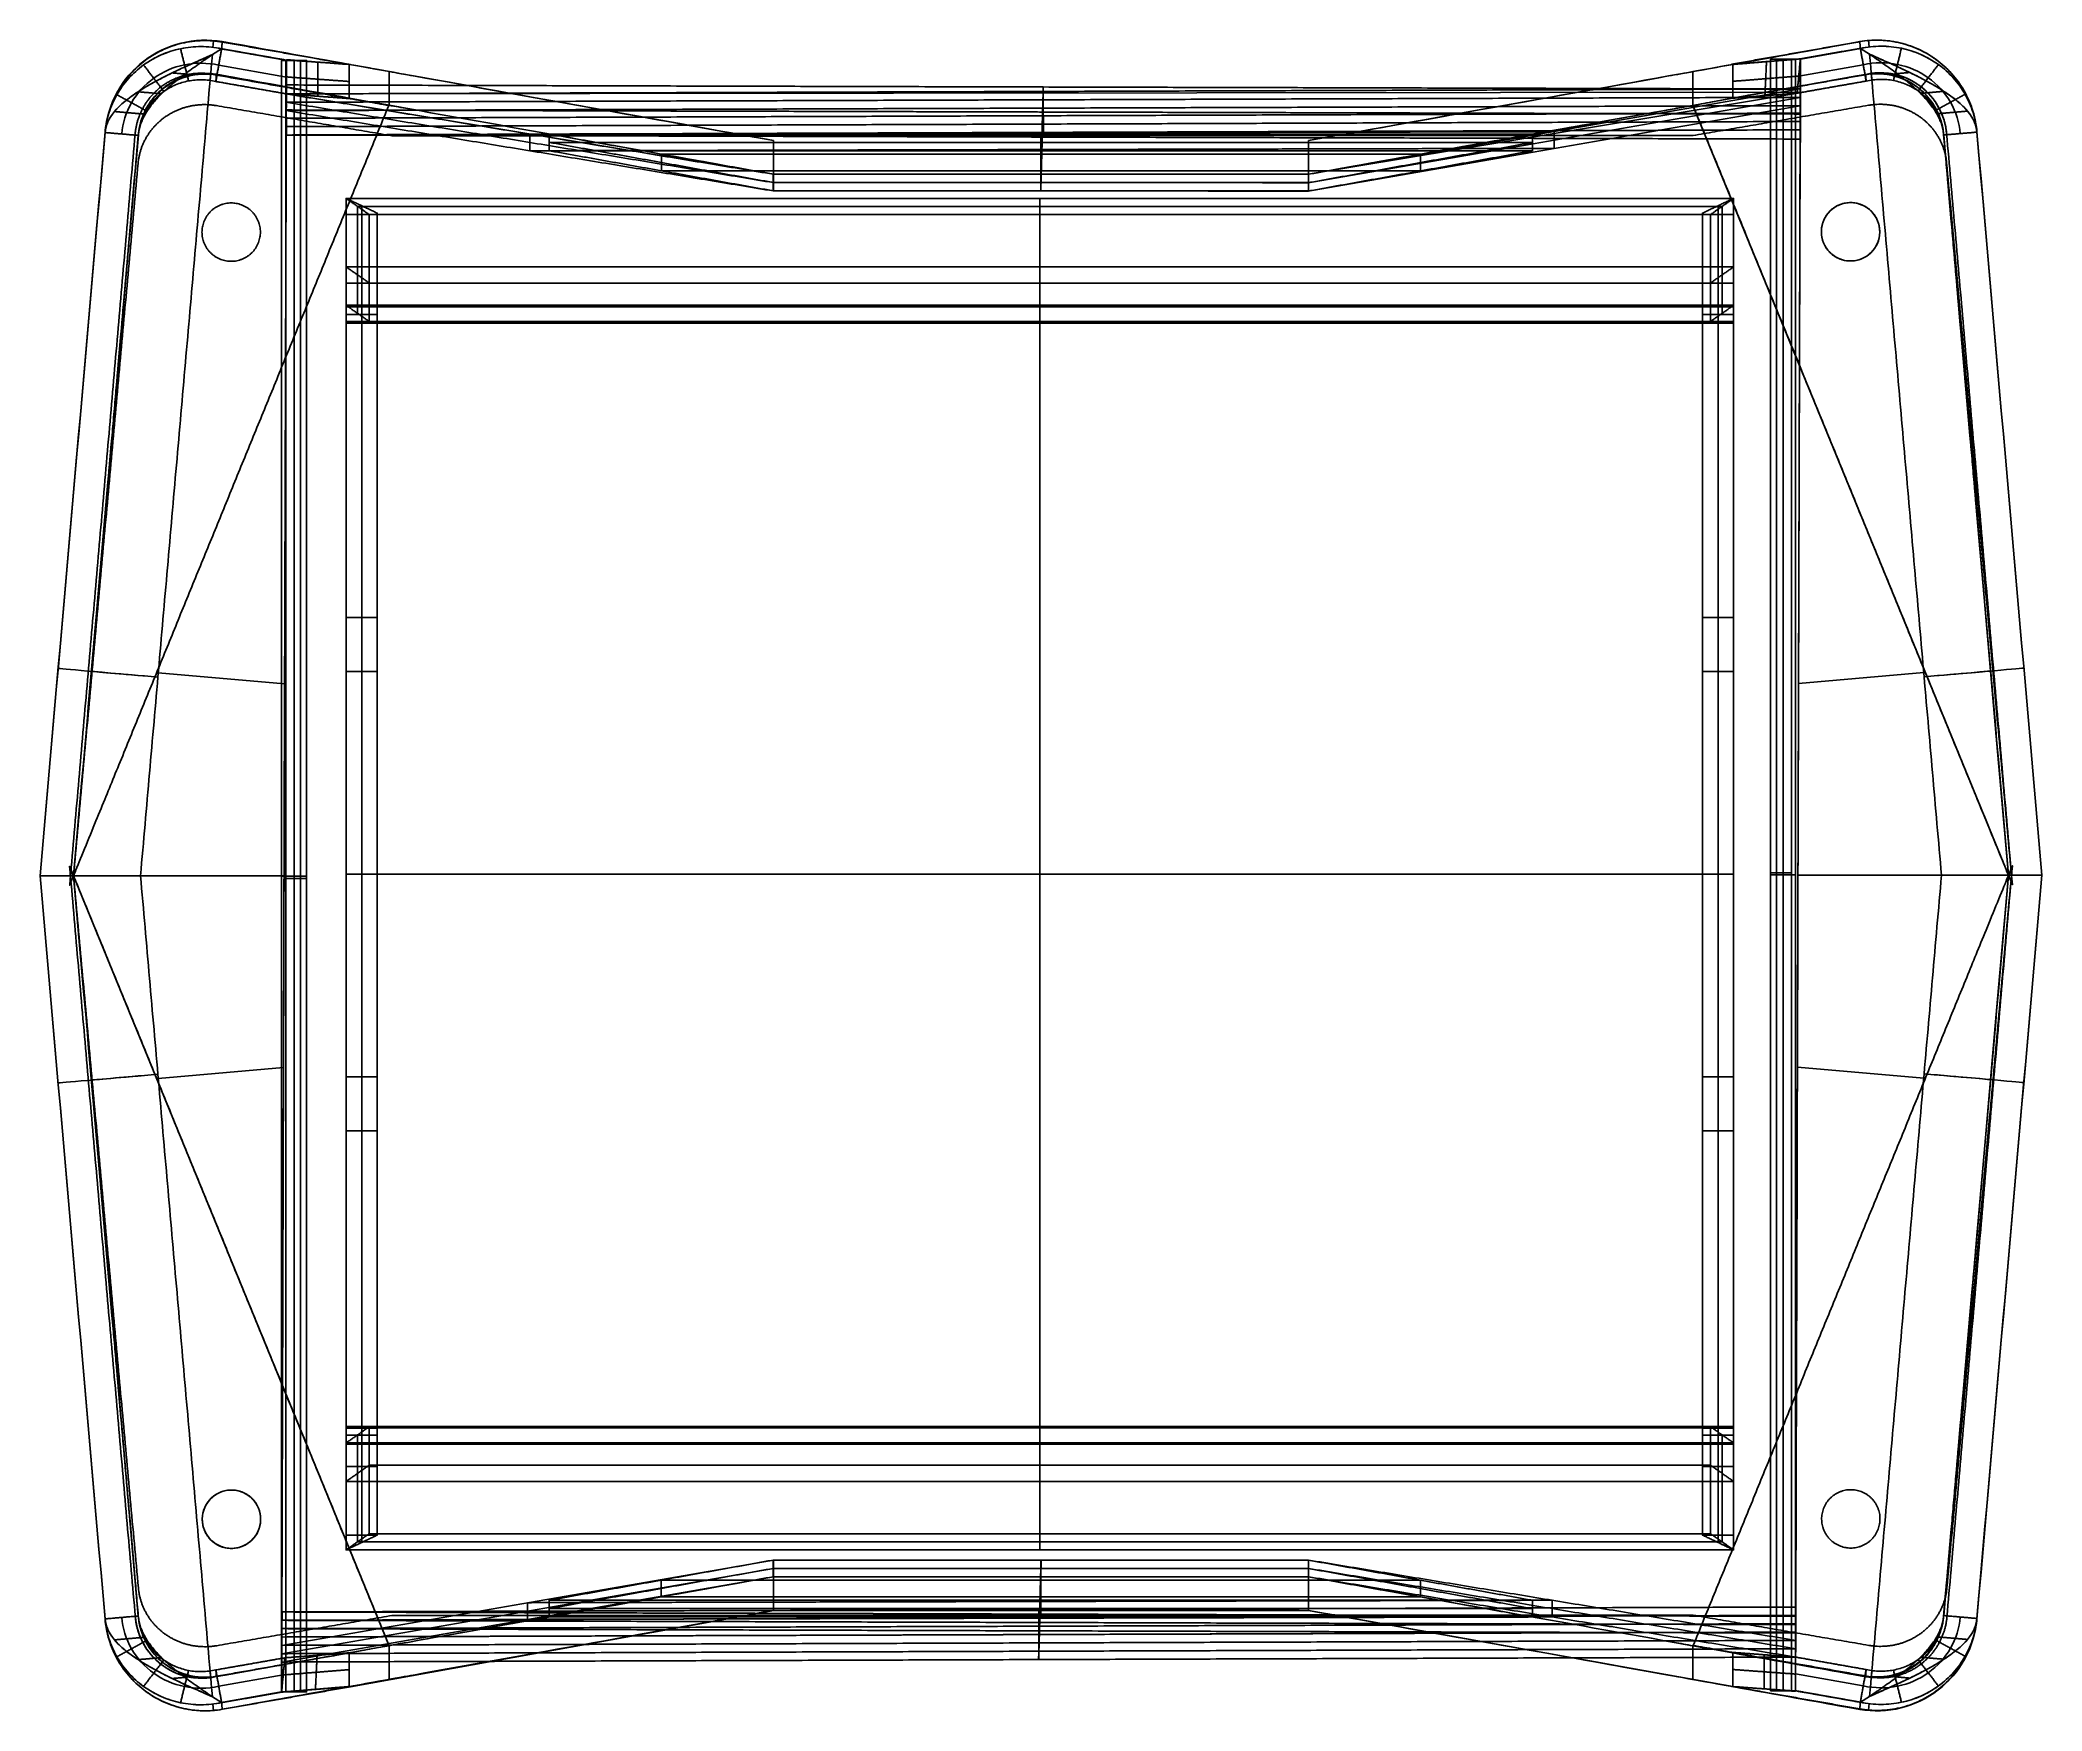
# Model space of a CAD drawing. Header units: millimetres. Extents: x -24510 to 1389, y 0 to 2011.
# Drawn here: x -24509.7 to -24029.7, y 1290.7 to 1691.3 of the extents above.
import ezdxf

# ---------------------------------------------------------------- set-up
doc = ezdxf.new("R2010")
doc.units = ezdxf.units.MM
doc.header["$MEASUREMENT"] = 0
doc.layers.add('Domyślny', color=7, linetype='Continuous', true_color=0x000000)
doc.layers.add('Warstwa 03', color=252, linetype='Continuous', true_color=0x696969)

msp = doc.modelspace()

# ---------------------------------------------------------------- linework, layer by layer
at = {"layer": 'Domyślny'}
for p, q in [((-24450.69, 1680.54, 1943.77), (-24450.68, 1680.54, 1947.77)), ((-24269.21, 1680.05, 1943.25), (-24269.19, 1680.05, 1947.25)), ((-24450.68, 1678.39, 1945.69), (-24450.69, 1674.39, 1945.69)), ((-24269.21, 1674.98, 1946.21), (-24269.19, 1678.98, 1946.21)), ((-24087.71, 1679.57, 1946.73), (-24087.72, 1679.57, 1942.73)), ((-24087.72, 1675.57, 1946.73), (-24087.71, 1679.57, 1946.73)), ((-24450.67, 1674.54, 1943.77), (-24450.66, 1674.54, 1947.77)), ((-24450.63, 1672.54, 1941.77), (-24450.62, 1668.54, 1941.77)), ((-24450.6, 1668.54, 1935.77), (-24450.62, 1672.54, 1935.77)), ((-24269.13, 1673.16, 1935.19), (-24269.12, 1669.16, 1935.19)), ((-24087.69, 1673.57, 1946.6), (-24087.69, 1673.57, 1946.73)), ((-24087.67, 1669.78, 1946.6), (-24087.68, 1673.78, 1946.6)), ((-24087.66, 1673.78, 1940.6), (-24087.65, 1669.78, 1940.6)), ((-24087.63, 1669.78, 1934.6), (-24087.65, 1673.78, 1934.6)), ((-24450.64, 1668.54, 1947.77), (-24450.65, 1668.54, 1943.77)), ((-24392.3, 1664.76, 1888.07), (-24392.29, 1668.76, 1888.07)), ((-24387.59, 1664.77, 1422.47), (-24387.59, 1668.77, 1422.47)), ((-24269.71, 1668.76, 1422.47), (-24269.71, 1664.76, 1422.47)), ((-24269.16, 1668.05, 1943.25), (-24269.15, 1668.05, 1947.25)), ((-24151.84, 1664.76, 1422.47), (-24151.84, 1668.76, 1422.47)), ((-24146.66, 1665.34, 1888.59), (-24146.65, 1669.34, 1888.59)), ((-24087.67, 1667.57, 1946.73), (-24087.68, 1667.57, 1942.73)), ((-24360.73, 1663.95, 1626.48), (-24360.73, 1659.95, 1626.48)), ((-24178.69, 1663.94, 1626.48), (-24178.69, 1659.94, 1626.48)), ((-24333.91, 1659.13, 1830.44), (-24333.92, 1655.13, 1830.44)), ((-24333.86, 1655.14, 1830.48), (-24333.86, 1659.14, 1830.48)), ((-24269.76, 1655.12, 1830.44), (-24269.75, 1659.12, 1830.44)), ((-24269.71, 1659.13, 1830.48), (-24269.71, 1655.13, 1830.48)), ((-24205.59, 1659.11, 1830.44), (-24205.6, 1655.11, 1830.44)), ((-24205.55, 1659.12, 1830.48), (-24205.55, 1655.12, 1830.48)), ((-24436.32, 1653.35, 1433.7), (-24436.32, 1653.35, 1440.46)), ((-24269.98, 1653.35, 1930.48), (-24269.98, 1649.47, 1930.69)), ((-24269.98, 1653.35, 1930.48), (-24269.98, 1649.46, 1930.48)), ((-24269.98, 1653.35, 1440.46), (-24269.98, 1653.35, 1433.7)), ((-24103.64, 1653.35, 1433.7), (-24103.64, 1653.35, 1440.46)), ((-24436.32, 1491.32, 1440.46), (-24436.32, 1491.32, 1433.7)), ((-24436.32, 1491.32, 1930.48), (-24428.84, 1491.32, 1930.48)), ((-24436.32, 1491.32, 1930.48), (-24428.84, 1491.32, 1930.48)), ((-24436.32, 1491.32, 1440.46), (-24436.32, 1491.32, 1433.7)), ((-24103.64, 1491.32, 1930.48), (-24111.12, 1491.32, 1930.48)), ((-24103.64, 1491.32, 1930.48), (-24111.12, 1491.32, 1930.48)), ((-24103.64, 1491.32, 1440.46), (-24103.64, 1491.32, 1433.7)), ((-24103.64, 1491.32, 1440.46), (-24103.64, 1491.32, 1433.7)), ((-24269.98, 1329.29, 1930.48), (-24269.98, 1333.18, 1930.69)), ((-24269.98, 1329.29, 1930.48), (-24269.98, 1333.18, 1930.48)), ((-24436.32, 1329.29, 1433.7), (-24436.32, 1329.29, 1440.46)), ((-24333.91, 1322.86, 1830.53), (-24333.91, 1326.86, 1830.53)), ((-24333.86, 1322.87, 1830.48), (-24333.85, 1326.87, 1830.48)), ((-24269.98, 1329.29, 1440.46), (-24269.98, 1329.29, 1433.7)), ((-24269.75, 1322.85, 1830.53), (-24269.75, 1326.85, 1830.53)), ((-24269.7, 1326.86, 1830.48), (-24269.71, 1322.86, 1830.48)), ((-24205.59, 1326.84, 1830.53), (-24205.59, 1322.84, 1830.53)), ((-24205.55, 1322.85, 1830.48), (-24205.54, 1326.85, 1830.48)), ((-24103.64, 1329.29, 1440.46), (-24103.64, 1329.29, 1433.7)), ((-24360.76, 1318.04, 1626.52), (-24360.76, 1322.04, 1626.52)), ((-24178.73, 1318.03, 1626.52), (-24178.73, 1322.03, 1626.52)), ((-24392.79, 1316.64, 1888.63), (-24392.81, 1312.64, 1888.63)), ((-24387.62, 1317.22, 1422.51), (-24387.62, 1313.22, 1422.51)), ((-24269.75, 1313.22, 1422.51), (-24269.75, 1317.22, 1422.51)), ((-24151.87, 1317.21, 1422.51), (-24151.87, 1313.21, 1422.51)), ((-24147.15, 1317.22, 1888.11), (-24147.16, 1313.22, 1888.11)), ((-24088.74, 1315.59, 1945.73), (-24088.75, 1315.59, 1941.73)), ((-24451.71, 1314.41, 1946.77), (-24451.72, 1314.41, 1942.77)), ((-24451.71, 1310.41, 1940.77), (-24451.69, 1314.41, 1940.77)), ((-24451.68, 1314.41, 1934.77), (-24451.69, 1310.41, 1934.77)), ((-24270.24, 1315, 1942.25), (-24270.23, 1315, 1946.25)), ((-24270.2, 1309.89, 1934.18), (-24270.19, 1313.89, 1934.18)), ((-24088.74, 1313.37, 1945.6), (-24088.75, 1309.37, 1945.6)), ((-24088.74, 1309.37, 1939.6), (-24088.72, 1313.37, 1939.6)), ((-24088.71, 1313.37, 1933.6), (-24088.72, 1309.37, 1933.6)), ((-24451.74, 1306.41, 1946.77), (-24451.75, 1302.41, 1946.77)), ((-24451.74, 1308.41, 1942.77), (-24451.73, 1308.41, 1946.77)), ((-24270.25, 1307, 1946.25), (-24270.26, 1303, 1946.25)), ((-24088.78, 1303.59, 1945.73), (-24088.77, 1307.59, 1945.73)), ((-24088.76, 1309.59, 1945.6), (-24088.76, 1309.59, 1945.73)), ((-24451.76, 1302.41, 1942.77), (-24451.75, 1302.41, 1946.77)), ((-24270.27, 1303, 1942.25), (-24270.26, 1303, 1946.25)), ((-24088.78, 1303.59, 1945.73), (-24088.79, 1303.59, 1941.73))]:
    msp.add_line(p, q, dxfattribs=at)
msp.add_lwpolyline([(-24087.64, 1686.76), (-24087.7, 1666.76)], dxfattribs=at)
msp.add_lwpolyline([(-24087.64, 1686.76), (-24087.7, 1666.76)], dxfattribs=at)
msp.add_polyline3d([(-24450.64, 1678.42, 1945.55), (-24086.82, 1678.84, 1945.75), (-24205.55, 1659.12, 1830.48), (-24333.86, 1659.14, 1830.48)], close=True, dxfattribs=at)
msp.add_polyline3d([(-24435.27, 1296.48, 1930.25), (-24333.77, 1314.73, 1830.48), (-24205.55, 1314.76, 1830.48), (-24103.87, 1296.52, 1930.52)], dxfattribs=at)
msp.add_open_spline([(-24087.64, 1682.76, 1946.77), (-24087.64, 1684.09, 1946.77), (-24087.64, 1685.42, 1946.77), (-24087.64, 1686.76, 1946.77), (-24087.64, 1686.76, 1949.44), (-24087.64, 1686.76, 1952.1), (-24087.64, 1686.76, 1954.77), (-24087.64, 1680.09, 1954.77), (-24087.64, 1673.43, 1954.77), (-24087.64, 1666.76, 1954.77), (-24087.64, 1666.76, 1953.44), (-24087.64, 1666.76, 1952.1), (-24087.64, 1666.76, 1950.77), (-24087.64, 1672.09, 1950.77), (-24087.64, 1677.43, 1950.77), (-24087.64, 1682.76, 1950.77), (-24087.64, 1682.76, 1949.43), (-24087.64, 1682.76, 1948.1), (-24087.64, 1682.76, 1946.77)], degree=3, knots=[0, 0, 0, 0, 4, 4, 4, 12, 12, 12, 31.999914, 31.999914, 31.999914, 35.999914, 35.999914, 35.999914, 51.999399, 51.999399, 51.999399, 55.995623, 55.995623, 55.995623, 55.995623], dxfattribs=at)
for points, degree in [([(-24426.09, 1675.59, 1130.52), (-24447.12, 1679.35, 1130.52), (-24468.15, 1683.12, 1130.52)], 2), ([(-24450.69, 1680.54, 1943.77), (-24450.67, 1674.54, 1943.77), (-24450.65, 1668.54, 1943.77)], 2), ([(-24087.72, 1679.57, 1942.73), (-24269.21, 1680.05, 1943.25), (-24450.69, 1680.54, 1943.77)], 2), ([(-24450.64, 1668.54, 1945.77), (-24450.67, 1674.54, 1945.77), (-24450.69, 1680.54, 1945.77)], 2), ([(-24450.69, 1680.54, 1945.77), (-24269.2, 1680.05, 1945.25), (-24087.72, 1679.57, 1944.73)], 2), ([(-24450.68, 1680.54, 1947.77), (-24450.67, 1676.54, 1947.77), (-24450.65, 1672.54, 1947.77)], 2), ([(-24087.71, 1679.57, 1946.73), (-24269.19, 1680.05, 1947.25), (-24450.68, 1680.54, 1947.77)], 2), ([(-24269.21, 1680.05, 1943.25), (-24269.19, 1676.61, 1943.25), (-24269.18, 1673.16, 1943.25)], 2), ([(-24269.19, 1680.05, 1947.25), (-24269.17, 1674.05, 1947.25), (-24269.15, 1668.05, 1947.25)], 2), ([(-24425.36, 1668.35, 1418.48), (-24446.39, 1671.96, 1418.48), (-24467.42, 1675.58, 1418.48)], 2), ([(-24467.42, 1675.58, 1418.48), (-24467.42, 1675.58, 1420.48), (-24467.42, 1675.58, 1422.48)], 2), ([(-24425.36, 1668.35, 1422.48), (-24446.39, 1671.96, 1422.48), (-24467.42, 1675.58, 1422.48)], 2), ([(-24087.72, 1677.57, 1946.73), (-24269.2, 1676.98, 1946.21), (-24450.69, 1676.39, 1945.69)], 2), ([(-24450.69, 1676.39, 1945.69), (-24392.3, 1666.76, 1888.07), (-24333.91, 1657.13, 1830.44)], 2), ([(-24450.69, 1674.39, 1945.69), (-24269.21, 1674.98, 1946.21), (-24087.72, 1675.57, 1946.73)], 2), ([(-24450.68, 1678.39, 1945.69), (-24269.19, 1678.98, 1946.21), (-24087.71, 1679.57, 1946.73)], 2), ([(-24333.91, 1659.13, 1830.44), (-24392.29, 1668.76, 1888.07), (-24450.68, 1678.39, 1945.69)], 2), ([(-24269.19, 1678.98, 1946.21), (-24269.47, 1669.05, 1888.33), (-24269.75, 1659.12, 1830.44)], 2), ([(-24205.6, 1657.11, 1830.44), (-24146.66, 1667.34, 1888.59), (-24087.72, 1677.57, 1946.73)], 2), ([(-24087.72, 1675.57, 1946.73), (-24146.66, 1665.34, 1888.59), (-24205.6, 1655.11, 1830.44)], 2), ([(-24087.71, 1679.57, 1946.73), (-24146.65, 1669.34, 1888.59), (-24205.59, 1659.11, 1830.44)], 2), ([(-24071.34, 1675.66, 1418.48), (-24092.37, 1672.04, 1418.48), (-24113.4, 1668.41, 1418.48)], 2), ([(-24071.34, 1675.66, 1422.48), (-24092.37, 1672.04, 1422.48), (-24113.4, 1668.41, 1422.48)], 2), ([(-24087.7, 1673.78, 1942.73), (-24087.71, 1676.67, 1942.73), (-24087.72, 1679.57, 1942.73)], 2), ([(-24087.72, 1679.57, 1944.73), (-24087.7, 1676.67, 1944.73), (-24087.69, 1673.78, 1944.73)], 2), ([(-24087.67, 1667.57, 1946.73), (-24087.69, 1673.57, 1946.73), (-24087.71, 1679.57, 1946.73)], 2), ([(-24071.34, 1675.66, 1418.48), (-24071.34, 1675.66, 1420.48), (-24071.34, 1675.66, 1422.48)], 2), ([(-24333.92, 1655.13, 1830.44), (-24392.3, 1664.76, 1888.07), (-24450.69, 1674.39, 1945.69)], 2), ([(-24450.67, 1674.54, 1943.77), (-24286.71, 1674.1, 1943.3), (-24122.75, 1673.66, 1942.83)], 2), ([(-24450.66, 1674.54, 1947.77), (-24269.17, 1674.05, 1947.25), (-24087.69, 1673.57, 1946.73)], 2), ([(-24450.65, 1672.54, 1947.77), (-24450.65, 1670.54, 1947.77), (-24450.64, 1668.54, 1947.77)], 2), ([(-24450.64, 1672.54, 1943.77), (-24329.66, 1672.95, 1943.42), (-24208.68, 1673.37, 1943.08), (-24087.7, 1673.78, 1942.73)], 3), ([(-24450.63, 1668.54, 1943.77), (-24450.63, 1669.88, 1943.77), (-24450.64, 1671.21, 1943.77), (-24450.64, 1672.54, 1943.77)], 3), ([(-24450.64, 1672.54, 1943.77), (-24450.63, 1672.54, 1939.77), (-24450.62, 1672.54, 1935.77)], 2), ([(-24450.63, 1672.54, 1941.77), (-24269.15, 1673.16, 1941.19), (-24087.66, 1673.78, 1940.6)], 2), ([(-24450.61, 1670.54, 1935.77), (-24450.62, 1670.54, 1939.77), (-24450.63, 1670.54, 1943.77)], 2), ([(-24450.62, 1672.54, 1935.77), (-24269.13, 1673.16, 1935.19), (-24087.65, 1673.78, 1934.6)], 2), ([(-24087.64, 1671.78, 1934.6), (-24269.12, 1671.16, 1935.19), (-24450.61, 1670.54, 1935.77)], 2), ([(-24269.21, 1674.98, 1946.21), (-24269.48, 1665.05, 1888.33), (-24269.76, 1655.12, 1830.44)], 2), ([(-24269.16, 1673.16, 1943.25), (-24269.14, 1673.16, 1939.22), (-24269.13, 1673.16, 1935.19)], 2), ([(-24087.7, 1673.78, 1942.73), (-24087.7, 1673.78, 1944.02), (-24087.69, 1673.78, 1945.31), (-24087.69, 1673.78, 1946.6)], 3), ([(-24087.68, 1673.78, 1946.6), (-24087.69, 1673.78, 1946.6), (-24087.69, 1673.78, 1946.6)], 2), ([(-24087.69, 1673.78, 1946.6), (-24087.68, 1672.45, 1946.6), (-24087.68, 1671.11, 1946.6), (-24087.68, 1669.78, 1946.6)], 3), ([(-24087.65, 1673.78, 1934.6), (-24087.66, 1673.78, 1940.6), (-24087.68, 1673.78, 1946.6)], 2), ([(-24087.68, 1671.78, 1946.6), (-24087.66, 1671.78, 1940.6), (-24087.64, 1671.78, 1934.6)], 2), ([(-24087.68, 1671.78, 1946.6), (-24087.68, 1671.78, 1946.6), (-24087.68, 1671.78, 1946.6)], 2), ([(-24450.65, 1668.54, 1943.77), (-24450.64, 1668.54, 1943.77), (-24450.63, 1668.54, 1943.77)], 2), ([(-24450.64, 1668.54, 1947.77), (-24269.15, 1668.05, 1947.25), (-24087.67, 1667.57, 1946.73)], 2), ([(-24450.64, 1668.54, 1947.77), (-24450.63, 1668.54, 1945.77), (-24450.63, 1668.54, 1943.77)], 2), ([(-24450.63, 1668.54, 1945.77), (-24450.64, 1668.54, 1945.77), (-24450.64, 1668.54, 1945.77)], 2), ([(-24450.63, 1668.54, 1943.77), (-24329.65, 1668.95, 1943.42), (-24208.67, 1669.37, 1943.08), (-24087.69, 1669.78, 1942.73)], 3), ([(-24450.63, 1668.54, 1943.77), (-24269.15, 1668.05, 1943.25), (-24087.68, 1667.57, 1942.73)], 2), ([(-24450.63, 1668.54, 1943.77), (-24450.61, 1668.54, 1939.77), (-24450.6, 1668.54, 1935.77)], 2), ([(-24087.67, 1667.57, 1944.73), (-24269.15, 1668.05, 1945.25), (-24450.63, 1668.54, 1945.77)], 2), ([(-24450.62, 1668.54, 1941.77), (-24269.14, 1669.16, 1941.19), (-24087.65, 1669.78, 1940.6)], 2), ([(-24450.6, 1668.54, 1935.77), (-24269.12, 1669.16, 1935.19), (-24087.63, 1669.78, 1934.6)], 2), ([(-24113.4, 1668.41, 1418.48), (-24269.38, 1668.38, 1418.48), (-24425.36, 1668.35, 1418.48)], 2), ([(-24113.4, 1668.41, 1422.48), (-24269.38, 1668.38, 1422.48), (-24425.36, 1668.35, 1422.48)], 2), ([(-24425.36, 1668.35, 1418.48), (-24425.36, 1668.35, 1420.48), (-24425.36, 1668.35, 1422.48)], 2), ([(-24146.65, 1669.34, 1888.59), (-24269.47, 1669.05, 1888.33), (-24392.29, 1668.76, 1888.07)], 2), ([(-24151.84, 1668.76, 1422.47), (-24269.71, 1668.76, 1422.47), (-24387.59, 1668.77, 1422.47)], 2), ([(-24387.59, 1668.77, 1422.47), (-24360.73, 1663.95, 1626.48), (-24333.86, 1659.14, 1830.48)], 2), ([(-24387.59, 1666.77, 1422.47), (-24269.71, 1666.76, 1422.47), (-24151.84, 1666.76, 1422.47)], 2), ([(-24333.86, 1657.14, 1830.48), (-24360.73, 1661.95, 1626.48), (-24387.59, 1666.77, 1422.47)], 2), ([(-24269.71, 1659.13, 1830.48), (-24269.71, 1663.95, 1626.48), (-24269.71, 1668.76, 1422.47)], 2), ([(-24269.17, 1669.16, 1943.25), (-24269.17, 1668.61, 1943.25), (-24269.16, 1668.05, 1943.25)], 2), ([(-24269.14, 1669.16, 1943.25), (-24269.13, 1669.16, 1939.22), (-24269.12, 1669.16, 1935.19)], 2), ([(-24205.55, 1659.12, 1830.48), (-24178.69, 1663.94, 1626.48), (-24151.84, 1668.76, 1422.47)], 2), ([(-24151.84, 1666.76, 1422.47), (-24178.69, 1661.94, 1626.48), (-24205.55, 1657.12, 1830.48)], 2), ([(-24113.4, 1668.41, 1418.48), (-24113.4, 1668.41, 1420.48), (-24113.4, 1668.41, 1422.48)], 2), ([(-24087.68, 1667.57, 1942.73), (-24087.68, 1668.67, 1942.73), (-24087.69, 1669.78, 1942.73)], 2), ([(-24087.69, 1669.78, 1942.73), (-24087.68, 1669.78, 1944.02), (-24087.68, 1669.78, 1945.31), (-24087.68, 1669.78, 1946.6)], 3), ([(-24087.67, 1669.78, 1946.6), (-24087.67, 1669.78, 1946.6), (-24087.68, 1669.78, 1946.6)], 2), ([(-24087.68, 1669.78, 1944.73), (-24087.68, 1668.67, 1944.73), (-24087.67, 1667.57, 1944.73)], 2), ([(-24087.63, 1669.78, 1934.6), (-24087.65, 1669.78, 1940.6), (-24087.67, 1669.78, 1946.6)], 2), ([(-24486.18, 1661.78, 1418.48), (-24493.92, 1576.36, 1418.48), (-24501.66, 1490.95, 1418.48)], 2), ([(-24486.18, 1661.78, 1422.48), (-24493.92, 1576.36, 1422.48), (-24501.66, 1490.95, 1422.48)], 2), ([(-24486.18, 1661.78, 1418.48), (-24486.18, 1661.78, 1420.48), (-24486.18, 1661.78, 1422.48)], 2), ([(-24146.66, 1665.34, 1888.59), (-24269.48, 1665.05, 1888.33), (-24392.3, 1664.76, 1888.07)], 2), ([(-24151.84, 1664.76, 1422.47), (-24269.71, 1664.76, 1422.47), (-24387.59, 1664.77, 1422.47)], 2), ([(-24387.59, 1664.77, 1422.47), (-24360.73, 1659.95, 1626.48), (-24333.86, 1655.14, 1830.48)], 2), ([(-24178.69, 1663.94, 1626.48), (-24269.71, 1663.95, 1626.48), (-24360.73, 1663.95, 1626.48)], 2), ([(-24269.71, 1655.13, 1830.48), (-24269.71, 1659.95, 1626.48), (-24269.71, 1664.76, 1422.47)], 2), ([(-24205.55, 1655.12, 1830.48), (-24178.69, 1659.94, 1626.48), (-24151.84, 1664.76, 1422.47)], 2), ([(-24037.02, 1491.04, 1418.48), (-24044.8, 1576.46, 1418.48), (-24052.58, 1661.87, 1418.48)], 2), ([(-24052.58, 1661.87, 1418.48), (-24052.58, 1661.87, 1420.48), (-24052.58, 1661.87, 1422.48)], 2), ([(-24037.02, 1491.04, 1422.48), (-24044.8, 1576.46, 1422.48), (-24052.58, 1661.87, 1422.48)], 2), ([(-24178.69, 1659.94, 1626.48), (-24269.71, 1659.95, 1626.48), (-24360.73, 1659.95, 1626.48)], 2), ([(-24205.59, 1659.11, 1830.44), (-24269.75, 1659.12, 1830.44), (-24333.91, 1659.13, 1830.44)], 2), ([(-24333.91, 1657.13, 1830.44), (-24269.76, 1657.12, 1830.44), (-24205.6, 1657.11, 1830.44)], 2), ([(-24333.86, 1659.14, 1830.48), (-24269.71, 1659.13, 1830.48), (-24205.55, 1659.12, 1830.48)], 2), ([(-24205.55, 1657.12, 1830.48), (-24269.71, 1657.13, 1830.48), (-24333.86, 1657.14, 1830.48)], 2), ([(-24436.32, 1653.35, 1930.48), (-24436.32, 1640.53, 1685.81), (-24436.32, 1627.71, 1441.13)], 2), ([(-24436.32, 1653.35, 1930.48), (-24269.98, 1653.35, 1930.48), (-24103.64, 1653.35, 1930.48)], 2), ([(-24430.78, 1649.47, 1930.69), (-24433.55, 1651.41, 1930.59), (-24436.32, 1653.35, 1930.48)], 2), ([(-24436.32, 1653.35, 1930.48), (-24436.32, 1653.35, 1685.47), (-24436.32, 1653.35, 1440.46)], 2), ([(-24436.32, 1329.29, 1930.48), (-24436.32, 1491.32, 1930.48), (-24436.32, 1653.35, 1930.48)], 2), ([(-24428.84, 1649.8, 1930.48), (-24432.58, 1651.58, 1930.48), (-24436.32, 1653.35, 1930.48)], 2), ([(-24436.32, 1653.35, 1440.46), (-24436.32, 1491.32, 1440.46), (-24436.32, 1329.29, 1440.46)], 2), ([(-24436.32, 1653.35, 1440.46), (-24432.58, 1651.58, 1440.46), (-24428.84, 1649.8, 1440.46)], 2), ([(-24436.32, 1653.35, 1616.74), (-24436.32, 1491.32, 1616.74), (-24436.32, 1329.29, 1616.74)], 2), ([(-24428.84, 1649.8, 1616.74), (-24432.58, 1651.58, 1616.74), (-24436.32, 1653.35, 1616.74)], 2), ([(-24436.32, 1653.35, 1930.48), (-24436.32, 1653.35, 1685.47), (-24436.32, 1653.35, 1440.46)], 2), ([(-24436.32, 1653.35, 1930.48), (-24269.98, 1653.35, 1930.48), (-24103.64, 1653.35, 1930.48)], 2), ([(-24430.78, 1649.46, 1930.48), (-24433.55, 1651.41, 1930.48), (-24436.32, 1653.35, 1930.48)], 2), ([(-24103.64, 1653.35, 1440.46), (-24269.98, 1653.35, 1440.46), (-24436.32, 1653.35, 1440.46)], 2), ([(-24436.32, 1653.35, 1440.46), (-24433.55, 1651.41, 1440.46), (-24430.78, 1649.46, 1440.46)], 2), ([(-24103.64, 1653.35, 1616.74), (-24269.98, 1653.35, 1616.74), (-24436.32, 1653.35, 1616.74)], 2), ([(-24430.78, 1649.46, 1616.74), (-24433.55, 1651.41, 1616.74), (-24436.32, 1653.35, 1616.74)], 2), ([(-24103.64, 1653.35, 1440.46), (-24269.98, 1653.35, 1440.46), (-24436.32, 1653.35, 1440.46)], 2), ([(-24436.32, 1653.35, 1440.46), (-24436.32, 1491.32, 1440.46), (-24436.32, 1329.29, 1440.46)], 2), ([(-24103.64, 1653.35, 1433.7), (-24269.98, 1653.35, 1433.7), (-24436.32, 1653.35, 1433.7)], 2), ([(-24436.32, 1653.35, 1433.7), (-24436.32, 1491.32, 1433.7), (-24436.32, 1329.29, 1433.7)], 2), ([(-24436.32, 1653.35, 1437.08), (-24269.98, 1653.35, 1437.08), (-24103.64, 1653.35, 1437.08)], 2), ([(-24436.32, 1329.29, 1437.08), (-24436.32, 1491.32, 1437.08), (-24436.32, 1653.35, 1437.08)], 2), ([(-24433.55, 1651.41, 1930.59), (-24433.55, 1638.59, 1685.91), (-24433.55, 1625.77, 1441.24)], 2), ([(-24106.41, 1651.41, 1930.59), (-24269.98, 1651.41, 1930.59), (-24433.55, 1651.41, 1930.59)], 2), ([(-24433.55, 1651.41, 1930.48), (-24433.55, 1651.41, 1685.47), (-24433.55, 1651.41, 1440.46)], 2), ([(-24106.41, 1651.41, 1930.48), (-24269.98, 1651.41, 1930.48), (-24433.55, 1651.41, 1930.48)], 2), ([(-24432.58, 1651.58, 1930.48), (-24432.58, 1651.58, 1685.47), (-24432.58, 1651.58, 1440.46)], 2), ([(-24432.58, 1651.58, 1930.48), (-24432.58, 1491.32, 1930.48), (-24432.58, 1331.07, 1930.48)], 2), ([(-24205.6, 1655.11, 1830.44), (-24269.76, 1655.12, 1830.44), (-24333.92, 1655.13, 1830.44)], 2), ([(-24333.86, 1655.14, 1830.48), (-24269.71, 1655.13, 1830.48), (-24205.55, 1655.12, 1830.48)], 2), ([(-24269.98, 1653.35, 1930.48), (-24269.98, 1640.53, 1685.81), (-24269.98, 1627.71, 1441.13)], 2), ([(-24269.98, 1653.35, 1930.48), (-24269.98, 1653.35, 1685.47), (-24269.98, 1653.35, 1440.46)], 2), ([(-24269.98, 1649.46, 1440.46), (-24269.98, 1651.41, 1440.46), (-24269.98, 1653.35, 1440.46)], 2), ([(-24269.98, 1329.29, 1440.46), (-24269.98, 1491.32, 1440.46), (-24269.98, 1653.35, 1440.46)], 2), ([(-24269.98, 1329.29, 1433.7), (-24269.98, 1491.32, 1433.7), (-24269.98, 1653.35, 1433.7)], 2), ([(-24111.12, 1649.8, 1930.48), (-24107.38, 1651.58, 1930.48), (-24103.64, 1653.35, 1930.48)], 2), ([(-24103.64, 1653.35, 1440.46), (-24107.38, 1651.58, 1440.46), (-24111.12, 1649.8, 1440.46)], 2), ([(-24111.12, 1649.8, 1616.74), (-24107.38, 1651.58, 1616.74), (-24103.64, 1653.35, 1616.74)], 2), ([(-24109.18, 1649.47, 1930.69), (-24106.41, 1651.41, 1930.59), (-24103.64, 1653.35, 1930.48)], 2), ([(-24109.18, 1649.46, 1930.48), (-24106.41, 1651.41, 1930.48), (-24103.64, 1653.35, 1930.48)], 2), ([(-24103.64, 1653.35, 1440.46), (-24106.41, 1651.41, 1440.46), (-24109.18, 1649.46, 1440.46)], 2), ([(-24109.18, 1649.46, 1616.74), (-24106.41, 1651.41, 1616.74), (-24103.64, 1653.35, 1616.74)], 2), ([(-24107.38, 1651.58, 1930.48), (-24107.38, 1651.58, 1685.47), (-24107.38, 1651.58, 1440.46)], 2), ([(-24107.38, 1331.07, 1930.48), (-24107.38, 1491.32, 1930.48), (-24107.38, 1651.58, 1930.48)], 2), ([(-24106.41, 1651.41, 1930.59), (-24106.41, 1638.59, 1685.91), (-24106.41, 1625.77, 1441.24)], 2), ([(-24106.41, 1651.41, 1930.48), (-24106.41, 1651.41, 1685.47), (-24106.41, 1651.41, 1440.46)], 2), ([(-24103.64, 1653.35, 1930.48), (-24103.64, 1640.53, 1685.81), (-24103.64, 1627.71, 1441.13)], 2), ([(-24103.64, 1653.35, 1930.48), (-24103.64, 1653.35, 1685.47), (-24103.64, 1653.35, 1440.46)], 2), ([(-24103.64, 1653.35, 1930.48), (-24103.64, 1491.32, 1930.48), (-24103.64, 1329.29, 1930.48)], 2), ([(-24103.64, 1329.29, 1440.46), (-24103.64, 1491.32, 1440.46), (-24103.64, 1653.35, 1440.46)], 2), ([(-24103.64, 1329.29, 1616.74), (-24103.64, 1491.32, 1616.74), (-24103.64, 1653.35, 1616.74)], 2), ([(-24103.64, 1653.35, 1930.48), (-24103.64, 1653.35, 1685.47), (-24103.64, 1653.35, 1440.46)], 2), ([(-24103.64, 1329.29, 1440.46), (-24103.64, 1491.32, 1440.46), (-24103.64, 1653.35, 1440.46)], 2), ([(-24103.64, 1329.29, 1433.7), (-24103.64, 1491.32, 1433.7), (-24103.64, 1653.35, 1433.7)], 2), ([(-24103.64, 1653.35, 1437.08), (-24103.64, 1491.32, 1437.08), (-24103.64, 1329.29, 1437.08)], 2), ([(-24436.32, 1625.47, 1472.69), (-24436.32, 1637.46, 1701.59), (-24436.32, 1649.46, 1930.48)], 2), ([(-24436.32, 1649.46, 1930.48), (-24432.58, 1649.46, 1930.48), (-24428.84, 1649.46, 1930.48)], 2), ([(-24436.32, 1332.85, 1930.48), (-24436.32, 1491.15, 1930.48), (-24436.32, 1649.46, 1930.48)], 2), ([(-24432.58, 1649.46, 1930.48), (-24432.58, 1491.15, 1930.48), (-24432.58, 1332.85, 1930.48)], 2), ([(-24430.78, 1649.47, 1930.69), (-24269.98, 1649.47, 1930.69), (-24109.18, 1649.47, 1930.69)], 2), ([(-24430.78, 1623.82, 1441.34), (-24430.78, 1636.65, 1686.01), (-24430.78, 1649.47, 1930.69)], 2), ([(-24430.78, 1649.46, 1930.48), (-24269.98, 1649.46, 1930.48), (-24109.18, 1649.46, 1930.48)], 2), ([(-24109.18, 1649.46, 1440.46), (-24269.98, 1649.46, 1440.46), (-24430.78, 1649.46, 1440.46)], 2), ([(-24430.78, 1649.46, 1440.46), (-24430.78, 1649.46, 1685.47), (-24430.78, 1649.46, 1930.48)], 2), ([(-24109.18, 1649.46, 1616.74), (-24269.98, 1649.46, 1616.74), (-24430.78, 1649.46, 1616.74)], 2), ([(-24428.84, 1332.85, 1930.48), (-24428.84, 1491.32, 1930.48), (-24428.84, 1649.8, 1930.48)], 2), ([(-24428.84, 1649.8, 1440.46), (-24428.84, 1491.32, 1440.46), (-24428.84, 1332.85, 1440.46)], 2), ([(-24428.84, 1649.8, 1440.46), (-24428.84, 1649.8, 1685.47), (-24428.84, 1649.8, 1930.48)], 2), ([(-24428.84, 1649.8, 1616.74), (-24428.84, 1491.32, 1616.74), (-24428.84, 1332.85, 1616.74)], 2), ([(-24428.84, 1332.85, 1930.48), (-24428.84, 1491.15, 1930.48), (-24428.84, 1649.46, 1930.48)], 2), ([(-24428.84, 1625.47, 1472.69), (-24428.84, 1637.46, 1701.59), (-24428.84, 1649.46, 1930.48)], 2), ([(-24269.98, 1649.47, 1930.69), (-24269.98, 1636.65, 1686.01), (-24269.98, 1623.82, 1441.34)], 2), ([(-24269.98, 1649.46, 1930.48), (-24269.98, 1649.46, 1685.47), (-24269.98, 1649.46, 1440.46)], 2), ([(-24111.12, 1649.8, 1930.48), (-24111.12, 1491.32, 1930.48), (-24111.12, 1332.85, 1930.48)], 2), ([(-24111.12, 1332.85, 1440.46), (-24111.12, 1491.32, 1440.46), (-24111.12, 1649.8, 1440.46)], 2), ([(-24111.12, 1649.8, 1440.46), (-24111.12, 1649.8, 1685.47), (-24111.12, 1649.8, 1930.48)], 2), ([(-24111.12, 1332.85, 1616.74), (-24111.12, 1491.32, 1616.74), (-24111.12, 1649.8, 1616.74)], 2), ([(-24111.12, 1649.46, 1930.48), (-24107.38, 1649.46, 1930.48), (-24103.64, 1649.46, 1930.48)], 2), ([(-24111.12, 1649.46, 1930.48), (-24111.12, 1637.46, 1701.59), (-24111.12, 1625.47, 1472.69)], 2), ([(-24111.12, 1649.46, 1930.48), (-24111.12, 1491.15, 1930.48), (-24111.12, 1332.85, 1930.48)], 2), ([(-24109.18, 1623.82, 1441.34), (-24109.18, 1636.65, 1686.01), (-24109.18, 1649.47, 1930.69)], 2), ([(-24109.18, 1649.46, 1440.46), (-24109.18, 1649.46, 1685.47), (-24109.18, 1649.46, 1930.48)], 2), ([(-24107.38, 1332.85, 1930.48), (-24107.38, 1491.15, 1930.48), (-24107.38, 1649.46, 1930.48)], 2), ([(-24103.64, 1649.46, 1930.48), (-24103.64, 1637.46, 1701.59), (-24103.64, 1625.47, 1472.69)], 2), ([(-24103.64, 1649.46, 1930.48), (-24103.64, 1491.15, 1930.48), (-24103.64, 1332.85, 1930.48)], 2), ([(-24103.64, 1636.93, 1617.17), (-24269.98, 1636.93, 1617.17), (-24436.32, 1636.93, 1617.17)], 2), ([(-24430.78, 1633.05, 1617.38), (-24433.55, 1634.99, 1617.27), (-24436.32, 1636.93, 1617.17)], 2), ([(-24109.18, 1633.05, 1617.38), (-24106.41, 1634.99, 1617.27), (-24103.64, 1636.93, 1617.17)], 2), ([(-24428.84, 1633.05, 1617.38), (-24432.58, 1633.05, 1617.38), (-24436.32, 1633.05, 1617.38)], 2), ([(-24436.32, 1633.02, 1616.74), (-24436.32, 1491.15, 1616.74), (-24436.32, 1349.29, 1616.74)], 2), ([(-24109.18, 1633.05, 1617.38), (-24269.98, 1633.05, 1617.38), (-24430.78, 1633.05, 1617.38)], 2), ([(-24428.84, 1633.02, 1616.74), (-24428.84, 1491.15, 1616.74), (-24428.84, 1349.29, 1616.74)], 2), ([(-24103.64, 1633.05, 1617.38), (-24107.38, 1633.05, 1617.38), (-24111.12, 1633.05, 1617.38)], 2), ([(-24111.12, 1349.29, 1616.74), (-24111.12, 1491.15, 1616.74), (-24111.12, 1633.02, 1616.74)], 2), ([(-24103.64, 1349.29, 1616.74), (-24103.64, 1491.15, 1616.74), (-24103.64, 1633.02, 1616.74)], 2), ([(-24103.64, 1627.71, 1441.13), (-24269.98, 1627.71, 1441.13), (-24436.32, 1627.71, 1441.13)], 2), ([(-24436.32, 1627.71, 1441.13), (-24433.55, 1625.77, 1441.24), (-24430.78, 1623.82, 1441.34)], 2), ([(-24436.32, 1627.67, 1440.46), (-24269.98, 1627.67, 1440.46), (-24103.64, 1627.67, 1440.46)], 2), ([(-24436.32, 1627.32, 1433.7), (-24436.32, 1627.49, 1437.08), (-24436.32, 1627.67, 1440.46)], 2), ([(-24436.32, 1627.67, 1440.46), (-24436.32, 1625.72, 1440.46), (-24436.32, 1623.78, 1440.46)], 2), ([(-24436.32, 1623.6, 1437.08), (-24436.32, 1625.55, 1437.08), (-24436.32, 1627.49, 1437.08)], 2), ([(-24436.32, 1627.32, 1433.7), (-24269.98, 1627.32, 1433.7), (-24103.64, 1627.32, 1433.7)], 2), ([(-24436.32, 1627.32, 1433.7), (-24436.32, 1625.37, 1433.7), (-24436.32, 1623.42, 1433.7)], 2), ([(-24269.98, 1623.82, 1441.34), (-24269.98, 1625.77, 1441.24), (-24269.98, 1627.71, 1441.13)], 2), ([(-24269.98, 1623.78, 1440.46), (-24269.98, 1625.72, 1440.46), (-24269.98, 1627.67, 1440.46)], 2), ([(-24269.98, 1627.67, 1440.46), (-24269.98, 1627.49, 1437.08), (-24269.98, 1627.32, 1433.7)], 2), ([(-24269.98, 1623.42, 1433.7), (-24269.98, 1625.37, 1433.7), (-24269.98, 1627.32, 1433.7)], 2), ([(-24103.64, 1627.71, 1441.13), (-24106.41, 1625.77, 1441.24), (-24109.18, 1623.82, 1441.34)], 2), ([(-24103.64, 1627.67, 1440.46), (-24103.64, 1627.49, 1437.08), (-24103.64, 1627.32, 1433.7)], 2), ([(-24103.64, 1623.78, 1440.46), (-24103.64, 1625.72, 1440.46), (-24103.64, 1627.67, 1440.46)], 2), ([(-24103.64, 1627.49, 1437.08), (-24103.64, 1625.55, 1437.08), (-24103.64, 1623.6, 1437.08)], 2), ([(-24103.64, 1623.42, 1433.7), (-24103.64, 1625.37, 1433.7), (-24103.64, 1627.32, 1433.7)], 2), ([(-24436.32, 1623.82, 1441.34), (-24436.32, 1624.64, 1457.01), (-24436.32, 1625.47, 1472.69)], 2), ([(-24436.32, 1625.47, 1472.69), (-24432.58, 1625.47, 1472.69), (-24428.84, 1625.47, 1472.69)], 2), ([(-24436.32, 1623.78, 1440.46), (-24436.32, 1623.8, 1440.9), (-24436.32, 1623.82, 1441.34)], 2), ([(-24428.84, 1623.82, 1441.34), (-24432.58, 1623.82, 1441.34), (-24436.32, 1623.82, 1441.34)], 2), ([(-24436.32, 1623.78, 1440.46), (-24269.98, 1623.78, 1440.46), (-24103.64, 1623.78, 1440.46)], 2), ([(-24436.32, 1623.42, 1433.7), (-24436.32, 1623.6, 1437.08), (-24436.32, 1623.78, 1440.46)], 2), ([(-24436.32, 1623.78, 1440.46), (-24269.98, 1623.78, 1440.46), (-24103.64, 1623.78, 1440.46)], 2), ([(-24436.32, 1623.42, 1433.7), (-24436.32, 1623.6, 1437.08), (-24436.32, 1623.78, 1440.46)], 2), ([(-24436.32, 1623.78, 1440.46), (-24436.32, 1491.15, 1440.46), (-24436.32, 1358.53, 1440.46)], 2), ([(-24436.32, 1623.78, 1440.46), (-24432.58, 1623.78, 1440.46), (-24428.84, 1623.78, 1440.46)], 2), ([(-24436.32, 1623.78, 1440.46), (-24436.32, 1491.15, 1440.46), (-24436.32, 1358.53, 1440.46)], 2), ([(-24436.32, 1358.71, 1437.08), (-24436.32, 1491.15, 1437.08), (-24436.32, 1623.6, 1437.08)], 2), ([(-24436.32, 1623.42, 1433.7), (-24269.98, 1623.42, 1433.7), (-24103.64, 1623.42, 1433.7)], 2), ([(-24436.32, 1623.42, 1433.7), (-24269.98, 1623.42, 1433.7), (-24103.64, 1623.42, 1433.7)], 2), ([(-24436.32, 1623.42, 1433.7), (-24436.32, 1491.15, 1433.7), (-24436.32, 1358.88, 1433.7)], 2), ([(-24109.18, 1623.82, 1441.34), (-24269.98, 1623.82, 1441.34), (-24430.78, 1623.82, 1441.34)], 2), ([(-24428.84, 1623.82, 1441.34), (-24428.84, 1624.64, 1457.01), (-24428.84, 1625.47, 1472.69)], 2), ([(-24428.84, 1623.78, 1440.46), (-24428.84, 1623.8, 1440.9), (-24428.84, 1623.82, 1441.34)], 2), ([(-24428.84, 1623.78, 1440.46), (-24428.84, 1491.15, 1440.46), (-24428.84, 1358.53, 1440.46)], 2), ([(-24269.98, 1623.78, 1440.46), (-24269.98, 1623.6, 1437.08), (-24269.98, 1623.42, 1433.7)], 2), ([(-24269.98, 1358.53, 1440.46), (-24269.98, 1491.15, 1440.46), (-24269.98, 1623.78, 1440.46)], 2), ([(-24269.98, 1623.78, 1440.46), (-24269.98, 1623.6, 1437.08), (-24269.98, 1623.42, 1433.7)], 2), ([(-24269.98, 1358.88, 1433.7), (-24269.98, 1491.15, 1433.7), (-24269.98, 1623.42, 1433.7)], 2), ([(-24111.12, 1625.47, 1472.69), (-24111.12, 1624.64, 1457.01), (-24111.12, 1623.82, 1441.34)], 2), ([(-24111.12, 1625.47, 1472.69), (-24107.38, 1625.47, 1472.69), (-24103.64, 1625.47, 1472.69)], 2), ([(-24111.12, 1623.82, 1441.34), (-24111.12, 1623.8, 1440.9), (-24111.12, 1623.78, 1440.46)], 2), ([(-24103.64, 1623.82, 1441.34), (-24107.38, 1623.82, 1441.34), (-24111.12, 1623.82, 1441.34)], 2), ([(-24111.12, 1623.78, 1440.46), (-24107.38, 1623.78, 1440.46), (-24103.64, 1623.78, 1440.46)], 2), ([(-24111.12, 1358.53, 1440.46), (-24111.12, 1491.15, 1440.46), (-24111.12, 1623.78, 1440.46)], 2), ([(-24103.64, 1625.47, 1472.69), (-24103.64, 1624.64, 1457.01), (-24103.64, 1623.82, 1441.34)], 2), ([(-24103.64, 1623.82, 1441.34), (-24103.64, 1623.8, 1440.9), (-24103.64, 1623.78, 1440.46)], 2), ([(-24103.64, 1623.78, 1440.46), (-24103.64, 1623.6, 1437.08), (-24103.64, 1623.42, 1433.7)], 2), ([(-24103.64, 1623.78, 1440.46), (-24103.64, 1623.6, 1437.08), (-24103.64, 1623.42, 1433.7)], 2), ([(-24103.64, 1358.53, 1440.46), (-24103.64, 1491.15, 1440.46), (-24103.64, 1623.78, 1440.46)], 2), ([(-24103.64, 1358.53, 1440.46), (-24103.64, 1491.15, 1440.46), (-24103.64, 1623.78, 1440.46)], 2), ([(-24103.64, 1623.6, 1437.08), (-24103.64, 1491.15, 1437.08), (-24103.64, 1358.71, 1437.08)], 2), ([(-24103.64, 1358.88, 1433.7), (-24103.64, 1491.15, 1433.7), (-24103.64, 1623.42, 1433.7)], 2), ([(-24428.84, 1552.89, 1862.78), (-24432.58, 1552.89, 1862.78), (-24436.32, 1552.89, 1862.78)], 2), ([(-24428.84, 1552.89, 1862.78), (-24432.58, 1552.89, 1862.78), (-24436.32, 1552.89, 1862.78)], 2), ([(-24103.64, 1552.89, 1862.78), (-24107.38, 1552.89, 1862.78), (-24111.12, 1552.89, 1862.78)], 2), ([(-24103.64, 1552.89, 1862.78), (-24107.38, 1552.89, 1862.78), (-24111.12, 1552.89, 1862.78)], 2), ([(-24436.32, 1442.71, 1845.86), (-24436.32, 1491.32, 1845.86), (-24436.32, 1539.93, 1845.86)], 2), ([(-24436.32, 1539.93, 1879.69), (-24436.32, 1491.32, 1879.69), (-24436.32, 1442.71, 1879.69)], 2), ([(-24428.84, 1539.93, 1845.86), (-24432.58, 1539.93, 1845.86), (-24436.32, 1539.93, 1845.86)], 2), ([(-24428.84, 1539.93, 1879.69), (-24432.58, 1539.93, 1879.69), (-24436.32, 1539.93, 1879.69)], 2), ([(-24436.32, 1442.71, 1845.86), (-24436.32, 1491.32, 1845.86), (-24436.32, 1539.93, 1845.86)], 2), ([(-24436.32, 1539.93, 1879.69), (-24436.32, 1491.32, 1879.69), (-24436.32, 1442.71, 1879.69)], 2), ([(-24428.84, 1539.93, 1845.86), (-24432.58, 1539.93, 1845.86), (-24436.32, 1539.93, 1845.86)], 2), ([(-24428.84, 1539.93, 1879.69), (-24432.58, 1539.93, 1879.69), (-24436.32, 1539.93, 1879.69)], 2), ([(-24428.84, 1442.71, 1845.86), (-24428.84, 1491.32, 1845.86), (-24428.84, 1539.93, 1845.86)], 2), ([(-24428.84, 1539.93, 1879.69), (-24428.84, 1491.32, 1879.69), (-24428.84, 1442.71, 1879.69)], 2), ([(-24428.84, 1442.71, 1845.86), (-24428.84, 1491.32, 1845.86), (-24428.84, 1539.93, 1845.86)], 2), ([(-24428.84, 1539.93, 1879.69), (-24428.84, 1491.32, 1879.69), (-24428.84, 1442.71, 1879.69)], 2), ([(-24111.12, 1539.93, 1845.86), (-24111.12, 1491.32, 1845.86), (-24111.12, 1442.71, 1845.86)], 2), ([(-24111.12, 1442.71, 1879.69), (-24111.12, 1491.32, 1879.69), (-24111.12, 1539.93, 1879.69)], 2), ([(-24103.64, 1539.93, 1845.86), (-24107.38, 1539.93, 1845.86), (-24111.12, 1539.93, 1845.86)], 2), ([(-24103.64, 1539.93, 1879.69), (-24107.38, 1539.93, 1879.69), (-24111.12, 1539.93, 1879.69)], 2), ([(-24111.12, 1539.93, 1845.86), (-24111.12, 1491.32, 1845.86), (-24111.12, 1442.71, 1845.86)], 2), ([(-24111.12, 1442.71, 1879.69), (-24111.12, 1491.32, 1879.69), (-24111.12, 1539.93, 1879.69)], 2), ([(-24103.64, 1539.93, 1845.86), (-24107.38, 1539.93, 1845.86), (-24111.12, 1539.93, 1845.86)], 2), ([(-24103.64, 1539.93, 1879.69), (-24107.38, 1539.93, 1879.69), (-24111.12, 1539.93, 1879.69)], 2), ([(-24103.64, 1539.93, 1845.86), (-24103.64, 1491.32, 1845.86), (-24103.64, 1442.71, 1845.86)], 2), ([(-24103.64, 1442.71, 1879.69), (-24103.64, 1491.32, 1879.69), (-24103.64, 1539.93, 1879.69)], 2), ([(-24103.64, 1539.93, 1845.86), (-24103.64, 1491.32, 1845.86), (-24103.64, 1442.71, 1845.86)], 2), ([(-24103.64, 1442.71, 1879.69), (-24103.64, 1491.32, 1879.69), (-24103.64, 1539.93, 1879.69)], 2), ([(-24501.66, 1490.95, 1418.48), (-24501.66, 1490.95, 1420.48), (-24501.66, 1490.95, 1422.48)], 2), ([(-24501.66, 1490.95, 1418.48), (-24493.89, 1405.53, 1418.48), (-24486.11, 1320.12, 1418.48)], 2), ([(-24501.66, 1490.95, 1422.48), (-24493.89, 1405.53, 1422.48), (-24486.11, 1320.12, 1422.48)], 2), ([(-24103.64, 1491.32, 1440.46), (-24269.98, 1491.32, 1440.46), (-24436.32, 1491.32, 1440.46)], 2), ([(-24103.64, 1491.32, 1433.7), (-24269.98, 1491.32, 1433.7), (-24436.32, 1491.32, 1433.7)], 2), ([(-24428.84, 1491.32, 1845.86), (-24432.58, 1491.32, 1845.86), (-24436.32, 1491.32, 1845.86)], 2), ([(-24428.84, 1491.32, 1879.69), (-24432.58, 1491.32, 1879.69), (-24436.32, 1491.32, 1879.69)], 2), ([(-24436.32, 1491.32, 1930.48), (-24436.32, 1491.32, 1905.09), (-24436.32, 1491.32, 1879.69)], 2), ([(-24436.32, 1491.32, 1845.86), (-24436.32, 1491.32, 1643.16), (-24436.32, 1491.32, 1440.46)], 2), ([(-24428.84, 1491.32, 1440.46), (-24432.58, 1491.32, 1440.46), (-24436.32, 1491.32, 1440.46)], 2), ([(-24436.32, 1491.32, 1930.48), (-24436.32, 1491.32, 1905.09), (-24436.32, 1491.32, 1879.69)], 2), ([(-24436.32, 1491.32, 1845.86), (-24436.32, 1491.32, 1643.16), (-24436.32, 1491.32, 1440.46)], 2), ([(-24428.84, 1491.32, 1845.86), (-24432.58, 1491.32, 1845.86), (-24436.32, 1491.32, 1845.86)], 2), ([(-24428.84, 1491.32, 1879.69), (-24432.58, 1491.32, 1879.69), (-24436.32, 1491.32, 1879.69)], 2), ([(-24428.84, 1491.32, 1440.46), (-24432.58, 1491.32, 1440.46), (-24436.32, 1491.32, 1440.46)], 2), ([(-24103.64, 1491.32, 1440.46), (-24269.98, 1491.32, 1440.46), (-24436.32, 1491.32, 1440.46)], 2), ([(-24103.64, 1491.32, 1433.7), (-24269.98, 1491.32, 1433.7), (-24436.32, 1491.32, 1433.7)], 2), ([(-24428.84, 1491.32, 1930.48), (-24428.84, 1491.32, 1905.09), (-24428.84, 1491.32, 1879.69)], 2), ([(-24428.84, 1491.32, 1845.86), (-24428.84, 1491.32, 1643.16), (-24428.84, 1491.32, 1440.46)], 2), ([(-24428.84, 1491.32, 1930.48), (-24428.84, 1491.32, 1905.09), (-24428.84, 1491.32, 1879.69)], 2), ([(-24428.84, 1491.32, 1845.86), (-24428.84, 1491.32, 1643.16), (-24428.84, 1491.32, 1440.46)], 2), ([(-24103.64, 1491.32, 1845.86), (-24107.38, 1491.32, 1845.86), (-24111.12, 1491.32, 1845.86)], 2), ([(-24103.64, 1491.32, 1879.69), (-24107.38, 1491.32, 1879.69), (-24111.12, 1491.32, 1879.69)], 2), ([(-24111.12, 1491.32, 1930.48), (-24111.12, 1491.32, 1905.09), (-24111.12, 1491.32, 1879.69)], 2), ([(-24111.12, 1491.32, 1845.86), (-24111.12, 1491.32, 1643.16), (-24111.12, 1491.32, 1440.46)], 2), ([(-24103.64, 1491.32, 1440.46), (-24107.38, 1491.32, 1440.46), (-24111.12, 1491.32, 1440.46)], 2), ([(-24111.12, 1491.32, 1930.48), (-24111.12, 1491.32, 1905.09), (-24111.12, 1491.32, 1879.69)], 2), ([(-24111.12, 1491.32, 1845.86), (-24111.12, 1491.32, 1643.16), (-24111.12, 1491.32, 1440.46)], 2), ([(-24103.64, 1491.32, 1845.86), (-24107.38, 1491.32, 1845.86), (-24111.12, 1491.32, 1845.86)], 2), ([(-24103.64, 1491.32, 1879.69), (-24107.38, 1491.32, 1879.69), (-24111.12, 1491.32, 1879.69)], 2), ([(-24103.64, 1491.32, 1440.46), (-24107.38, 1491.32, 1440.46), (-24111.12, 1491.32, 1440.46)], 2), ([(-24103.64, 1491.32, 1930.48), (-24103.64, 1491.32, 1905.09), (-24103.64, 1491.32, 1879.69)], 2), ([(-24103.64, 1491.32, 1845.86), (-24103.64, 1491.32, 1643.16), (-24103.64, 1491.32, 1440.46)], 2), ([(-24103.64, 1491.32, 1930.48), (-24103.64, 1491.32, 1905.09), (-24103.64, 1491.32, 1879.69)], 2), ([(-24103.64, 1491.32, 1845.86), (-24103.64, 1491.32, 1643.16), (-24103.64, 1491.32, 1440.46)], 2), ([(-24052.5, 1320.2, 1418.48), (-24044.76, 1405.62, 1418.48), (-24037.02, 1491.04, 1418.48)], 2), ([(-24052.5, 1320.2, 1422.48), (-24044.76, 1405.62, 1422.48), (-24037.02, 1491.04, 1422.48)], 2), ([(-24037.02, 1491.04, 1418.48), (-24037.02, 1491.04, 1420.48), (-24037.02, 1491.04, 1422.48)], 2), ([(-24428.84, 1442.71, 1845.86), (-24432.58, 1442.71, 1845.86), (-24436.32, 1442.71, 1845.86)], 2), ([(-24428.84, 1442.71, 1879.69), (-24432.58, 1442.71, 1879.69), (-24436.32, 1442.71, 1879.69)], 2), ([(-24428.84, 1442.71, 1845.86), (-24432.58, 1442.71, 1845.86), (-24436.32, 1442.71, 1845.86)], 2), ([(-24428.84, 1442.71, 1879.69), (-24432.58, 1442.71, 1879.69), (-24436.32, 1442.71, 1879.69)], 2), ([(-24103.64, 1442.71, 1845.86), (-24107.38, 1442.71, 1845.86), (-24111.12, 1442.71, 1845.86)], 2), ([(-24103.64, 1442.71, 1879.69), (-24107.38, 1442.71, 1879.69), (-24111.12, 1442.71, 1879.69)], 2), ([(-24103.64, 1442.71, 1845.86), (-24107.38, 1442.71, 1845.86), (-24111.12, 1442.71, 1845.86)], 2), ([(-24103.64, 1442.71, 1879.69), (-24107.38, 1442.71, 1879.69), (-24111.12, 1442.71, 1879.69)], 2), ([(-24428.84, 1429.75, 1862.78), (-24432.58, 1429.75, 1862.78), (-24436.32, 1429.75, 1862.78)], 2), ([(-24428.84, 1429.75, 1862.78), (-24432.58, 1429.75, 1862.78), (-24436.32, 1429.75, 1862.78)], 2), ([(-24103.64, 1429.75, 1862.78), (-24107.38, 1429.75, 1862.78), (-24111.12, 1429.75, 1862.78)], 2), ([(-24103.64, 1429.75, 1862.78), (-24107.38, 1429.75, 1862.78), (-24111.12, 1429.75, 1862.78)], 2), ([(-24436.32, 1358.88, 1433.7), (-24436.32, 1358.71, 1437.08), (-24436.32, 1358.53, 1440.46)], 2), ([(-24436.32, 1358.88, 1433.7), (-24269.98, 1358.88, 1433.7), (-24103.64, 1358.88, 1433.7)], 2), ([(-24436.32, 1358.88, 1433.7), (-24436.32, 1356.94, 1433.7), (-24436.32, 1354.99, 1433.7)], 2), ([(-24436.32, 1358.88, 1433.7), (-24436.32, 1358.71, 1437.08), (-24436.32, 1358.53, 1440.46)], 2), ([(-24436.32, 1358.88, 1433.7), (-24269.98, 1358.88, 1433.7), (-24103.64, 1358.88, 1433.7)], 2), ([(-24436.32, 1354.94, 1441.13), (-24433.55, 1356.88, 1441.24), (-24430.78, 1358.82, 1441.34)], 2), ([(-24436.32, 1354.81, 1437.08), (-24436.32, 1356.76, 1437.08), (-24436.32, 1358.71, 1437.08)], 2), ([(-24436.32, 1358.53, 1440.46), (-24269.98, 1358.53, 1440.46), (-24103.64, 1358.53, 1440.46)], 2), ([(-24436.32, 1358.53, 1440.46), (-24436.32, 1356.58, 1440.46), (-24436.32, 1354.63, 1440.46)], 2), ([(-24436.32, 1358.53, 1440.46), (-24269.98, 1358.53, 1440.46), (-24103.64, 1358.53, 1440.46)], 2), ([(-24436.32, 1358.53, 1440.46), (-24436.32, 1358.51, 1440.9), (-24436.32, 1358.48, 1441.34)], 2), ([(-24436.32, 1358.53, 1440.46), (-24432.58, 1358.53, 1440.46), (-24428.84, 1358.53, 1440.46)], 2), ([(-24436.32, 1358.48, 1441.34), (-24436.32, 1357.66, 1457.01), (-24436.32, 1356.84, 1472.69)], 2), ([(-24428.84, 1358.48, 1441.34), (-24432.58, 1358.48, 1441.34), (-24436.32, 1358.48, 1441.34)], 2), ([(-24430.78, 1358.82, 1441.34), (-24269.98, 1358.82, 1441.34), (-24109.18, 1358.82, 1441.34)], 2), ([(-24430.78, 1358.82, 1441.34), (-24430.78, 1346, 1686.01), (-24430.78, 1333.18, 1930.69)], 2), ([(-24428.84, 1358.53, 1440.46), (-24428.84, 1358.51, 1440.9), (-24428.84, 1358.48, 1441.34)], 2), ([(-24428.84, 1358.48, 1441.34), (-24428.84, 1357.66, 1457.01), (-24428.84, 1356.84, 1472.69)], 2), ([(-24269.98, 1354.99, 1433.7), (-24269.98, 1356.94, 1433.7), (-24269.98, 1358.88, 1433.7)], 2), ([(-24269.98, 1358.53, 1440.46), (-24269.98, 1358.71, 1437.08), (-24269.98, 1358.88, 1433.7)], 2), ([(-24269.98, 1358.53, 1440.46), (-24269.98, 1358.71, 1437.08), (-24269.98, 1358.88, 1433.7)], 2), ([(-24269.98, 1333.18, 1930.69), (-24269.98, 1346, 1686.01), (-24269.98, 1358.82, 1441.34)], 2), ([(-24269.98, 1354.94, 1441.13), (-24269.98, 1356.88, 1441.24), (-24269.98, 1358.82, 1441.34)], 2), ([(-24269.98, 1354.63, 1440.46), (-24269.98, 1356.58, 1440.46), (-24269.98, 1358.53, 1440.46)], 2), ([(-24111.12, 1358.48, 1441.34), (-24111.12, 1358.51, 1440.9), (-24111.12, 1358.53, 1440.46)], 2), ([(-24111.12, 1358.53, 1440.46), (-24107.38, 1358.53, 1440.46), (-24103.64, 1358.53, 1440.46)], 2), ([(-24111.12, 1356.84, 1472.69), (-24111.12, 1357.66, 1457.01), (-24111.12, 1358.48, 1441.34)], 2), ([(-24103.64, 1358.48, 1441.34), (-24107.38, 1358.48, 1441.34), (-24111.12, 1358.48, 1441.34)], 2), ([(-24103.64, 1354.94, 1441.13), (-24106.41, 1356.88, 1441.24), (-24109.18, 1358.82, 1441.34)], 2), ([(-24109.18, 1358.82, 1441.34), (-24109.18, 1346, 1686.01), (-24109.18, 1333.18, 1930.69)], 2), ([(-24103.64, 1358.53, 1440.46), (-24103.64, 1358.71, 1437.08), (-24103.64, 1358.88, 1433.7)], 2), ([(-24103.64, 1354.99, 1433.7), (-24103.64, 1356.94, 1433.7), (-24103.64, 1358.88, 1433.7)], 2), ([(-24103.64, 1358.53, 1440.46), (-24103.64, 1358.71, 1437.08), (-24103.64, 1358.88, 1433.7)], 2), ([(-24103.64, 1358.71, 1437.08), (-24103.64, 1356.76, 1437.08), (-24103.64, 1354.81, 1437.08)], 2), ([(-24103.64, 1354.63, 1440.46), (-24103.64, 1356.58, 1440.46), (-24103.64, 1358.53, 1440.46)], 2), ([(-24103.64, 1358.48, 1441.34), (-24103.64, 1358.51, 1440.9), (-24103.64, 1358.53, 1440.46)], 2), ([(-24103.64, 1356.84, 1472.69), (-24103.64, 1357.66, 1457.01), (-24103.64, 1358.48, 1441.34)], 2), ([(-24436.32, 1356.84, 1472.69), (-24436.32, 1344.84, 1701.59), (-24436.32, 1332.85, 1930.48)], 2), ([(-24436.32, 1356.84, 1472.69), (-24432.58, 1356.84, 1472.69), (-24428.84, 1356.84, 1472.69)], 2), ([(-24436.32, 1354.99, 1433.7), (-24436.32, 1354.81, 1437.08), (-24436.32, 1354.63, 1440.46)], 2), ([(-24436.32, 1354.99, 1433.7), (-24269.98, 1354.99, 1433.7), (-24103.64, 1354.99, 1433.7)], 2), ([(-24436.32, 1329.29, 1930.48), (-24436.32, 1342.11, 1685.81), (-24436.32, 1354.94, 1441.13)], 2), ([(-24436.32, 1354.94, 1441.13), (-24269.98, 1354.94, 1441.13), (-24103.64, 1354.94, 1441.13)], 2), ([(-24436.32, 1354.63, 1440.46), (-24269.98, 1354.63, 1440.46), (-24103.64, 1354.63, 1440.46)], 2), ([(-24433.55, 1331.23, 1930.59), (-24433.55, 1344.06, 1685.91), (-24433.55, 1356.88, 1441.24)], 2), ([(-24428.84, 1356.84, 1472.69), (-24428.84, 1344.84, 1701.59), (-24428.84, 1332.85, 1930.48)], 2), ([(-24269.98, 1354.63, 1440.46), (-24269.98, 1354.81, 1437.08), (-24269.98, 1354.99, 1433.7)], 2), ([(-24269.98, 1329.29, 1930.48), (-24269.98, 1342.11, 1685.81), (-24269.98, 1354.94, 1441.13)], 2), ([(-24111.12, 1332.85, 1930.48), (-24111.12, 1344.84, 1701.59), (-24111.12, 1356.84, 1472.69)], 2), ([(-24111.12, 1356.84, 1472.69), (-24107.38, 1356.84, 1472.69), (-24103.64, 1356.84, 1472.69)], 2), ([(-24106.41, 1331.23, 1930.59), (-24106.41, 1344.06, 1685.91), (-24106.41, 1356.88, 1441.24)], 2), ([(-24103.64, 1332.85, 1930.48), (-24103.64, 1344.84, 1701.59), (-24103.64, 1356.84, 1472.69)], 2), ([(-24103.64, 1354.63, 1440.46), (-24103.64, 1354.81, 1437.08), (-24103.64, 1354.99, 1433.7)], 2), ([(-24103.64, 1329.29, 1930.48), (-24103.64, 1342.11, 1685.81), (-24103.64, 1354.94, 1441.13)], 2), ([(-24430.78, 1349.6, 1617.38), (-24433.55, 1347.65, 1617.27), (-24436.32, 1345.71, 1617.17)], 2), ([(-24428.84, 1349.26, 1617.38), (-24432.58, 1349.26, 1617.38), (-24436.32, 1349.26, 1617.38)], 2), ([(-24430.78, 1349.6, 1617.38), (-24269.98, 1349.6, 1617.38), (-24109.18, 1349.6, 1617.38)], 2), ([(-24103.64, 1349.26, 1617.38), (-24107.38, 1349.26, 1617.38), (-24111.12, 1349.26, 1617.38)], 2), ([(-24109.18, 1349.6, 1617.38), (-24106.41, 1347.65, 1617.27), (-24103.64, 1345.71, 1617.17)], 2), ([(-24436.32, 1345.71, 1617.17), (-24269.98, 1345.71, 1617.17), (-24103.64, 1345.71, 1617.17)], 2), ([(-24430.78, 1333.18, 1930.69), (-24433.55, 1331.23, 1930.59), (-24436.32, 1329.29, 1930.48)], 2), ([(-24430.78, 1333.18, 1930.48), (-24433.55, 1331.24, 1930.48), (-24436.32, 1329.29, 1930.48)], 2), ([(-24436.32, 1329.29, 1440.46), (-24433.55, 1331.24, 1440.46), (-24430.78, 1333.18, 1440.46)], 2), ([(-24430.78, 1333.18, 1616.74), (-24433.55, 1331.24, 1616.74), (-24436.32, 1329.29, 1616.74)], 2), ([(-24436.32, 1332.85, 1930.48), (-24432.58, 1332.85, 1930.48), (-24428.84, 1332.85, 1930.48)], 2), ([(-24428.84, 1332.85, 1930.48), (-24432.58, 1331.07, 1930.48), (-24436.32, 1329.29, 1930.48)], 2), ([(-24436.32, 1329.29, 1440.46), (-24432.58, 1331.07, 1440.46), (-24428.84, 1332.85, 1440.46)], 2), ([(-24428.84, 1332.85, 1616.74), (-24432.58, 1331.07, 1616.74), (-24436.32, 1329.29, 1616.74)], 2), ([(-24433.55, 1331.24, 1930.48), (-24433.55, 1331.24, 1685.47), (-24433.55, 1331.24, 1440.46)], 2), ([(-24433.55, 1331.24, 1930.48), (-24269.98, 1331.24, 1930.48), (-24106.41, 1331.24, 1930.48)], 2), ([(-24433.55, 1331.23, 1930.59), (-24269.98, 1331.23, 1930.59), (-24106.41, 1331.23, 1930.59)], 2), ([(-24432.58, 1331.07, 1930.48), (-24432.58, 1331.07, 1685.47), (-24432.58, 1331.07, 1440.46)], 2), ([(-24109.18, 1333.18, 1930.69), (-24269.98, 1333.18, 1930.69), (-24430.78, 1333.18, 1930.69)], 2), ([(-24109.18, 1333.18, 1930.48), (-24269.98, 1333.18, 1930.48), (-24430.78, 1333.18, 1930.48)], 2), ([(-24430.78, 1333.18, 1440.46), (-24269.98, 1333.18, 1440.46), (-24109.18, 1333.18, 1440.46)], 2), ([(-24430.78, 1333.18, 1440.46), (-24430.78, 1333.18, 1685.47), (-24430.78, 1333.18, 1930.48)], 2), ([(-24430.78, 1333.18, 1616.74), (-24269.98, 1333.18, 1616.74), (-24109.18, 1333.18, 1616.74)], 2), ([(-24428.84, 1332.85, 1440.46), (-24428.84, 1332.85, 1685.47), (-24428.84, 1332.85, 1930.48)], 2), ([(-24269.98, 1333.18, 1930.48), (-24269.98, 1333.18, 1685.47), (-24269.98, 1333.18, 1440.46)], 2), ([(-24269.98, 1329.29, 1440.46), (-24269.98, 1331.24, 1440.46), (-24269.98, 1333.18, 1440.46)], 2), ([(-24111.12, 1332.85, 1930.48), (-24107.38, 1332.85, 1930.48), (-24103.64, 1332.85, 1930.48)], 2), ([(-24111.12, 1332.85, 1930.48), (-24107.38, 1331.07, 1930.48), (-24103.64, 1329.29, 1930.48)], 2), ([(-24103.64, 1329.29, 1440.46), (-24107.38, 1331.07, 1440.46), (-24111.12, 1332.85, 1440.46)], 2), ([(-24111.12, 1332.85, 1440.46), (-24111.12, 1332.85, 1685.47), (-24111.12, 1332.85, 1930.48)], 2), ([(-24111.12, 1332.85, 1616.74), (-24107.38, 1331.07, 1616.74), (-24103.64, 1329.29, 1616.74)], 2), ([(-24109.18, 1333.18, 1930.69), (-24106.41, 1331.23, 1930.59), (-24103.64, 1329.29, 1930.48)], 2), ([(-24109.18, 1333.18, 1930.48), (-24106.41, 1331.24, 1930.48), (-24103.64, 1329.29, 1930.48)], 2), ([(-24103.64, 1329.29, 1440.46), (-24106.41, 1331.24, 1440.46), (-24109.18, 1333.18, 1440.46)], 2), ([(-24109.18, 1333.18, 1440.46), (-24109.18, 1333.18, 1685.47), (-24109.18, 1333.18, 1930.48)], 2), ([(-24109.18, 1333.18, 1616.74), (-24106.41, 1331.24, 1616.74), (-24103.64, 1329.29, 1616.74)], 2), ([(-24107.38, 1331.07, 1930.48), (-24107.38, 1331.07, 1685.47), (-24107.38, 1331.07, 1440.46)], 2), ([(-24106.41, 1331.24, 1930.48), (-24106.41, 1331.24, 1685.47), (-24106.41, 1331.24, 1440.46)], 2), ([(-24451.74, 1306.41, 1946.77), (-24392.79, 1316.64, 1888.63), (-24333.85, 1326.87, 1830.48)], 2), ([(-24333.86, 1324.87, 1830.48), (-24392.8, 1314.64, 1888.63), (-24451.74, 1304.41, 1946.77)], 2), ([(-24103.64, 1329.29, 1930.48), (-24269.98, 1329.29, 1930.48), (-24436.32, 1329.29, 1930.48)], 2), ([(-24436.32, 1329.29, 1930.48), (-24436.32, 1329.29, 1685.47), (-24436.32, 1329.29, 1440.46)], 2), ([(-24103.64, 1329.29, 1930.48), (-24269.98, 1329.29, 1930.48), (-24436.32, 1329.29, 1930.48)], 2), ([(-24436.32, 1329.29, 1440.46), (-24269.98, 1329.29, 1440.46), (-24103.64, 1329.29, 1440.46)], 2), ([(-24436.32, 1329.29, 1616.74), (-24269.98, 1329.29, 1616.74), (-24103.64, 1329.29, 1616.74)], 2), ([(-24436.32, 1329.29, 1930.48), (-24436.32, 1329.29, 1685.47), (-24436.32, 1329.29, 1440.46)], 2), ([(-24436.32, 1329.29, 1440.46), (-24269.98, 1329.29, 1440.46), (-24103.64, 1329.29, 1440.46)], 2), ([(-24436.32, 1329.29, 1433.7), (-24269.98, 1329.29, 1433.7), (-24103.64, 1329.29, 1433.7)], 2), ([(-24103.64, 1329.29, 1437.08), (-24269.98, 1329.29, 1437.08), (-24436.32, 1329.29, 1437.08)], 2), ([(-24333.91, 1326.86, 1830.53), (-24360.76, 1322.04, 1626.52), (-24387.62, 1317.22, 1422.51)], 2), ([(-24387.62, 1315.22, 1422.51), (-24360.76, 1320.04, 1626.52), (-24333.91, 1324.86, 1830.53)], 2), ([(-24205.59, 1326.84, 1830.53), (-24269.75, 1326.85, 1830.53), (-24333.91, 1326.86, 1830.53)], 2), ([(-24333.91, 1324.86, 1830.53), (-24269.75, 1324.85, 1830.53), (-24205.59, 1324.84, 1830.53)], 2), ([(-24205.55, 1324.85, 1830.48), (-24269.7, 1324.86, 1830.48), (-24333.86, 1324.87, 1830.48)], 2), ([(-24333.85, 1326.87, 1830.48), (-24269.7, 1326.86, 1830.48), (-24205.54, 1326.85, 1830.48)], 2), ([(-24270.25, 1307, 1946.25), (-24269.97, 1316.93, 1888.37), (-24269.7, 1326.86, 1830.48)], 2), ([(-24269.98, 1329.29, 1930.48), (-24269.98, 1329.29, 1685.47), (-24269.98, 1329.29, 1440.46)], 2), ([(-24269.75, 1326.85, 1830.53), (-24269.75, 1322.04, 1626.52), (-24269.75, 1317.22, 1422.51)], 2), ([(-24151.87, 1317.21, 1422.51), (-24178.73, 1322.03, 1626.52), (-24205.59, 1326.84, 1830.53)], 2), ([(-24205.59, 1324.84, 1830.53), (-24178.73, 1320.03, 1626.52), (-24151.87, 1315.21, 1422.51)], 2), ([(-24088.77, 1305.59, 1945.73), (-24147.16, 1315.22, 1888.11), (-24205.55, 1324.85, 1830.48)], 2), ([(-24205.54, 1326.85, 1830.48), (-24147.15, 1317.22, 1888.11), (-24088.77, 1307.59, 1945.73)], 2), ([(-24103.64, 1329.29, 1930.48), (-24103.64, 1329.29, 1685.47), (-24103.64, 1329.29, 1440.46)], 2), ([(-24103.64, 1329.29, 1930.48), (-24103.64, 1329.29, 1685.47), (-24103.64, 1329.29, 1440.46)], 2), ([(-24486.11, 1320.12, 1418.48), (-24486.11, 1320.12, 1420.48), (-24486.11, 1320.12, 1422.48)], 2), ([(-24451.75, 1302.41, 1946.77), (-24392.81, 1312.64, 1888.63), (-24333.86, 1322.87, 1830.48)], 2), ([(-24333.91, 1322.86, 1830.53), (-24360.76, 1318.04, 1626.52), (-24387.62, 1313.22, 1422.51)], 2), ([(-24360.76, 1322.04, 1626.52), (-24269.75, 1322.04, 1626.52), (-24178.73, 1322.03, 1626.52)], 2), ([(-24205.59, 1322.84, 1830.53), (-24269.75, 1322.85, 1830.53), (-24333.91, 1322.86, 1830.53)], 2), ([(-24333.86, 1322.87, 1830.48), (-24269.71, 1322.86, 1830.48), (-24205.55, 1322.85, 1830.48)], 2), ([(-24270.26, 1303, 1946.25), (-24269.99, 1312.93, 1888.37), (-24269.71, 1322.86, 1830.48)], 2), ([(-24269.75, 1322.85, 1830.53), (-24269.75, 1318.04, 1626.52), (-24269.75, 1313.22, 1422.51)], 2), ([(-24151.87, 1313.21, 1422.51), (-24178.73, 1318.03, 1626.52), (-24205.59, 1322.84, 1830.53)], 2), ([(-24205.55, 1322.85, 1830.48), (-24147.16, 1313.22, 1888.11), (-24088.78, 1303.59, 1945.73)], 2), ([(-24052.5, 1320.2, 1418.48), (-24052.5, 1320.2, 1420.48), (-24052.5, 1320.2, 1422.48)], 2), ([(-24451.71, 1314.41, 1946.77), (-24270.23, 1315, 1946.25), (-24088.74, 1315.59, 1945.73)], 2), ([(-24088.75, 1315.59, 1943.73), (-24270.23, 1315, 1944.25), (-24451.71, 1314.41, 1944.77)], 2), ([(-24451.71, 1314.41, 1946.77), (-24270.23, 1315, 1946.25), (-24088.74, 1315.59, 1945.73)], 2), ([(-24451.7, 1314.41, 1942.77), (-24270.23, 1315, 1942.25), (-24088.75, 1315.59, 1941.73)], 2), ([(-24392.79, 1316.64, 1888.63), (-24269.97, 1316.93, 1888.37), (-24147.15, 1317.22, 1888.11)], 2), ([(-24387.62, 1317.22, 1422.51), (-24269.75, 1317.22, 1422.51), (-24151.87, 1317.21, 1422.51)], 2), ([(-24151.87, 1315.21, 1422.51), (-24269.75, 1315.22, 1422.51), (-24387.62, 1315.22, 1422.51)], 2), ([(-24360.76, 1318.04, 1626.52), (-24269.75, 1318.04, 1626.52), (-24178.73, 1318.03, 1626.52)], 2), ([(-24088.74, 1315.59, 1945.73), (-24088.76, 1309.59, 1945.73), (-24088.78, 1303.59, 1945.73)], 2), ([(-24088.75, 1315.59, 1941.73), (-24088.76, 1314.48, 1941.73), (-24088.76, 1313.37, 1941.73)], 2), ([(-24088.75, 1313.37, 1943.73), (-24088.75, 1314.48, 1943.73), (-24088.75, 1315.59, 1943.73)], 2), ([(-24088.74, 1315.59, 1945.73), (-24088.75, 1313.59, 1945.73), (-24088.75, 1311.59, 1945.73)], 2), ([(-24467.34, 1306.33, 1418.48), (-24446.31, 1309.95, 1418.48), (-24425.28, 1313.58, 1418.48)], 2), ([(-24467.34, 1306.33, 1422.48), (-24446.31, 1309.95, 1422.48), (-24425.28, 1313.58, 1422.48)], 2), ([(-24451.76, 1302.41, 1942.77), (-24451.74, 1308.41, 1942.77), (-24451.72, 1314.41, 1942.77)], 2), ([(-24451.72, 1314.41, 1944.77), (-24451.74, 1308.41, 1944.77), (-24451.75, 1302.41, 1944.77)], 2), ([(-24451.75, 1302.41, 1946.77), (-24451.74, 1306.41, 1946.77), (-24451.72, 1310.41, 1946.77)], 2), ([(-24451.72, 1314.41, 1942.77), (-24451.71, 1314.41, 1942.77), (-24451.7, 1314.41, 1942.77)], 2), ([(-24451.72, 1310.41, 1946.77), (-24451.72, 1312.41, 1946.77), (-24451.71, 1314.41, 1946.77)], 2), ([(-24451.71, 1314.41, 1944.77), (-24451.71, 1314.41, 1944.77), (-24451.72, 1314.41, 1944.77)], 2), ([(-24451.72, 1310.41, 1946.77), (-24451.72, 1312.41, 1946.77), (-24451.71, 1314.41, 1946.77)], 2), ([(-24451.72, 1312.41, 1946.77), (-24270.23, 1313, 1946.25), (-24088.75, 1313.59, 1945.73)], 2), ([(-24088.75, 1311.59, 1945.73), (-24270.24, 1311, 1946.25), (-24451.72, 1310.41, 1946.77)], 2), ([(-24451.71, 1314.41, 1946.77), (-24451.71, 1314.41, 1944.77), (-24451.7, 1314.41, 1942.77)], 2), ([(-24451.7, 1314.41, 1942.77), (-24451.7, 1313.08, 1942.77), (-24451.71, 1311.75, 1942.77), (-24451.71, 1310.41, 1942.77)], 3), ([(-24451.68, 1312.41, 1934.77), (-24451.69, 1312.41, 1938.77), (-24451.71, 1312.41, 1942.77)], 2), ([(-24451.71, 1310.41, 1942.77), (-24330.73, 1310.07, 1942.42), (-24209.75, 1309.72, 1942.08), (-24088.77, 1309.37, 1941.73)], 3), ([(-24451.71, 1310.41, 1942.77), (-24451.7, 1310.41, 1938.77), (-24451.69, 1310.41, 1934.77)], 2), ([(-24451.71, 1310.41, 1940.77), (-24270.22, 1309.89, 1940.18), (-24088.74, 1309.37, 1939.6)], 2), ([(-24451.7, 1314.41, 1942.77), (-24330.72, 1314.07, 1942.42), (-24209.74, 1313.72, 1942.08), (-24088.76, 1313.37, 1941.73)], 3), ([(-24451.7, 1314.41, 1942.77), (-24451.69, 1314.41, 1938.77), (-24451.68, 1314.41, 1934.77)], 2), ([(-24451.69, 1314.41, 1940.77), (-24270.21, 1313.89, 1940.18), (-24088.72, 1313.37, 1939.6)], 2), ([(-24451.69, 1310.41, 1934.77), (-24270.2, 1309.89, 1934.18), (-24088.72, 1309.37, 1933.6)], 2), ([(-24451.68, 1314.41, 1934.77), (-24270.19, 1313.89, 1934.18), (-24088.71, 1313.37, 1933.6)], 2), ([(-24088.71, 1311.37, 1933.6), (-24270.2, 1311.89, 1934.18), (-24451.68, 1312.41, 1934.77)], 2), ([(-24425.28, 1313.58, 1418.48), (-24269.3, 1313.61, 1418.48), (-24113.33, 1313.64, 1418.48)], 2), ([(-24425.28, 1313.58, 1422.48), (-24269.3, 1313.61, 1422.48), (-24113.33, 1313.64, 1422.48)], 2), ([(-24425.28, 1313.58, 1418.48), (-24425.28, 1313.58, 1420.48), (-24425.28, 1313.58, 1422.48)], 2), ([(-24392.81, 1312.64, 1888.63), (-24269.99, 1312.93, 1888.37), (-24147.16, 1313.22, 1888.11)], 2), ([(-24387.62, 1313.22, 1422.51), (-24269.75, 1313.22, 1422.51), (-24151.87, 1313.21, 1422.51)], 2), ([(-24270.26, 1303, 1946.25), (-24270.25, 1309, 1946.25), (-24270.23, 1315, 1946.25)], 2), ([(-24270.24, 1313.89, 1942.25), (-24270.24, 1314.45, 1942.25), (-24270.24, 1315, 1942.25)], 2), ([(-24270.24, 1311, 1946.25), (-24270.23, 1313, 1946.25), (-24270.23, 1315, 1946.25)], 2), ([(-24270.22, 1313.89, 1942.25), (-24270.2, 1313.89, 1938.22), (-24270.19, 1313.89, 1934.18)], 2), ([(-24113.33, 1313.64, 1418.48), (-24113.33, 1313.64, 1420.48), (-24113.33, 1313.64, 1422.48)], 2), ([(-24113.33, 1313.64, 1418.48), (-24092.29, 1310.02, 1418.48), (-24071.26, 1306.41, 1418.48)], 2), ([(-24113.33, 1313.64, 1422.48), (-24092.29, 1310.02, 1422.48), (-24071.26, 1306.41, 1422.48)], 2), ([(-24088.76, 1309.37, 1945.6), (-24088.76, 1310.71, 1945.6), (-24088.75, 1312.04, 1945.6), (-24088.75, 1313.37, 1945.6)], 3), ([(-24088.76, 1313.37, 1941.73), (-24088.76, 1313.37, 1943.02), (-24088.75, 1313.37, 1944.31), (-24088.75, 1313.37, 1945.6)], 3), ([(-24088.76, 1311.37, 1945.6), (-24088.75, 1311.37, 1945.6), (-24088.75, 1311.37, 1945.6)], 2), ([(-24088.74, 1313.37, 1945.6), (-24088.75, 1313.37, 1945.6), (-24088.75, 1313.37, 1945.6)], 2), ([(-24088.75, 1311.37, 1945.6), (-24088.73, 1311.37, 1939.6), (-24088.71, 1311.37, 1933.6)], 2), ([(-24088.71, 1313.37, 1933.6), (-24088.72, 1313.37, 1939.6), (-24088.74, 1313.37, 1945.6)], 2), ([(-24467.34, 1306.33, 1418.48), (-24467.34, 1306.33, 1420.48), (-24467.34, 1306.33, 1422.48)], 2), ([(-24451.74, 1308.41, 1942.77), (-24287.78, 1308.94, 1942.3), (-24123.82, 1309.47, 1941.83)], 2), ([(-24088.77, 1307.59, 1945.73), (-24270.25, 1307, 1946.25), (-24451.74, 1306.41, 1946.77)], 2), ([(-24451.74, 1304.41, 1946.77), (-24270.26, 1305, 1946.25), (-24088.77, 1305.59, 1945.73)], 2), ([(-24451.73, 1308.41, 1946.77), (-24270.25, 1309, 1946.25), (-24088.76, 1309.59, 1945.73)], 2), ([(-24270.27, 1303, 1942.25), (-24270.26, 1306.45, 1942.25), (-24270.25, 1309.89, 1942.25)], 2), ([(-24270.23, 1309.89, 1942.25), (-24270.22, 1309.89, 1938.22), (-24270.2, 1309.89, 1934.18)], 2), ([(-24088.77, 1309.37, 1941.73), (-24088.78, 1306.48, 1941.73), (-24088.79, 1303.59, 1941.73)], 2), ([(-24088.78, 1303.59, 1943.73), (-24088.77, 1306.48, 1943.73), (-24088.77, 1309.37, 1943.73)], 2), ([(-24088.77, 1309.37, 1941.73), (-24088.77, 1309.37, 1943.02), (-24088.76, 1309.37, 1944.31), (-24088.76, 1309.37, 1945.6)], 3), ([(-24088.75, 1309.37, 1945.6), (-24088.76, 1309.37, 1945.6), (-24088.76, 1309.37, 1945.6)], 2), ([(-24088.72, 1309.37, 1933.6), (-24088.74, 1309.37, 1939.6), (-24088.75, 1309.37, 1945.6)], 2), ([(-24071.26, 1306.41, 1418.48), (-24071.26, 1306.41, 1420.48), (-24071.26, 1306.41, 1422.48)], 2), ([(-24088.79, 1303.59, 1941.73), (-24270.27, 1303, 1942.25), (-24451.76, 1302.41, 1942.77)], 2), ([(-24088.78, 1303.59, 1945.73), (-24270.26, 1303, 1946.25), (-24451.75, 1302.41, 1946.77)], 2), ([(-24451.75, 1302.41, 1944.77), (-24270.27, 1303, 1944.25), (-24088.78, 1303.59, 1943.73)], 2), ([(-24088.78, 1303.59, 1945.73), (-24270.26, 1303, 1946.25), (-24451.75, 1302.41, 1946.77)], 2)]:
    msp.add_open_spline(points, degree=degree, dxfattribs=at)
for points, weights, knots in [([(-24467.42, 1675.58, 1418.48), (-24474.37, 1676.78, 1418.48), (-24479.97, 1672.66, 1418.48), (-24485.57, 1668.54, 1418.48), (-24486.18, 1661.78, 1418.48)], [1, 0.915006105096, 1, 0.915006105096, 1], [850.275932, 850.275932, 850.275932, 863.564677, 863.564677, 876.853421, 876.853421, 876.853421]), ([(-24467.42, 1675.58, 1422.48), (-24474.37, 1676.78, 1422.48), (-24479.97, 1672.66, 1422.48), (-24485.57, 1668.54, 1422.48), (-24486.18, 1661.78, 1422.48)], [1, 0.915006105096, 1, 0.915006105096, 1], [850.275932, 850.275932, 850.275932, 863.564677, 863.564677, 876.853421, 876.853421, 876.853421]), ([(-24052.58, 1661.87, 1418.48), (-24053.19, 1668.62, 1418.48), (-24058.79, 1672.74, 1418.48), (-24064.4, 1676.86, 1418.48), (-24071.34, 1675.66, 1418.48)], [1, 0.915006105096, 1, 0.915006105096, 1], [426.277444, 426.277444, 426.277444, 439.566189, 439.566189, 452.854934, 452.854934, 452.854934]), ([(-24052.58, 1661.87, 1422.48), (-24053.19, 1668.62, 1422.48), (-24058.79, 1672.74, 1422.48), (-24064.4, 1676.86, 1422.48), (-24071.34, 1675.66, 1422.48)], [1, 0.915006105096, 1, 0.915006105096, 1], [426.277444, 426.277444, 426.277444, 439.566189, 439.566189, 452.854934, 452.854934, 452.854934]), ([(-24436.32, 1539.93, 1845.86), (-24436.32, 1552.89, 1845.86), (-24436.32, 1552.89, 1862.78), (-24436.32, 1552.89, 1879.69), (-24436.32, 1539.93, 1879.69)], [0.999999860338, 0.707106851018, 1, 0.707106781187, 1], [150, 150, 150, 181.415923, 181.415923, 212.831853, 212.831853, 212.831853]), ([(-24436.32, 1539.93, 1845.86), (-24436.32, 1552.89, 1845.86), (-24436.32, 1552.89, 1862.78), (-24436.32, 1552.89, 1879.69), (-24436.32, 1539.93, 1879.69)], [0.999999860338, 0.707106851018, 1, 0.707106781187, 1], [150, 150, 150, 181.415923, 181.415923, 212.831853, 212.831853, 212.831853]), ([(-24428.84, 1539.93, 1845.86), (-24428.84, 1552.89, 1845.86), (-24428.84, 1552.89, 1862.78), (-24428.84, 1552.89, 1879.69), (-24428.84, 1539.93, 1879.69)], [0.999999860338, 0.707106851018, 1, 0.707106781187, 1], [150, 150, 150, 181.415923, 181.415923, 212.831853, 212.831853, 212.831853]), ([(-24428.84, 1539.93, 1845.86), (-24428.84, 1552.89, 1845.86), (-24428.84, 1552.89, 1862.78), (-24428.84, 1552.89, 1879.69), (-24428.84, 1539.93, 1879.69)], [0.999999860338, 0.707106851018, 1, 0.707106781187, 1], [150, 150, 150, 181.415923, 181.415923, 212.831853, 212.831853, 212.831853]), ([(-24111.12, 1539.93, 1879.69), (-24111.12, 1552.89, 1879.69), (-24111.12, 1552.89, 1862.78), (-24111.12, 1552.89, 1845.86), (-24111.12, 1539.93, 1845.86)], [0.999999860338, 0.707106851018, 1, 0.707106851018, 0.999999860338], [-212.831853, -212.831853, -212.831853, -181.415927, -181.415927, -150, -150, -150]), ([(-24111.12, 1539.93, 1879.69), (-24111.12, 1552.89, 1879.69), (-24111.12, 1552.89, 1862.78), (-24111.12, 1552.89, 1845.86), (-24111.12, 1539.93, 1845.86)], [0.999999860338, 0.707106851018, 1, 0.707106851018, 0.999999860338], [-212.831853, -212.831853, -212.831853, -181.415927, -181.415927, -150, -150, -150]), ([(-24103.64, 1539.93, 1879.69), (-24103.64, 1552.89, 1879.69), (-24103.64, 1552.89, 1862.78), (-24103.64, 1552.89, 1845.86), (-24103.64, 1539.93, 1845.86)], [0.999999860338, 0.707106851018, 1, 0.707106851018, 0.999999860338], [-212.831853, -212.831853, -212.831853, -181.415927, -181.415927, -150, -150, -150]), ([(-24103.64, 1539.93, 1879.69), (-24103.64, 1552.89, 1879.69), (-24103.64, 1552.89, 1862.78), (-24103.64, 1552.89, 1845.86), (-24103.64, 1539.93, 1845.86)], [0.999999860338, 0.707106851018, 1, 0.707106851018, 0.999999860338], [-212.831853, -212.831853, -212.831853, -181.415927, -181.415927, -150, -150, -150]), ([(-24436.32, 1442.71, 1879.69), (-24436.32, 1429.75, 1879.69), (-24436.32, 1429.75, 1862.78), (-24436.32, 1429.75, 1845.86), (-24436.32, 1442.71, 1845.86)], [0.999999860338, 0.707106851018, 1, 0.707106851018, 0.999999860338], [362.831853, 362.831853, 362.831853, 394.24778, 394.24778, 425.663706, 425.663706, 425.663706]), ([(-24436.32, 1442.71, 1879.69), (-24436.32, 1429.75, 1879.69), (-24436.32, 1429.75, 1862.78), (-24436.32, 1429.75, 1845.86), (-24436.32, 1442.71, 1845.86)], [0.999999860338, 0.707106851018, 1, 0.707106851018, 0.999999860338], [362.831853, 362.831853, 362.831853, 394.24778, 394.24778, 425.663706, 425.663706, 425.663706]), ([(-24428.84, 1442.71, 1879.69), (-24428.84, 1429.75, 1879.69), (-24428.84, 1429.75, 1862.78), (-24428.84, 1429.75, 1845.86), (-24428.84, 1442.71, 1845.86)], [0.999999860338, 0.707106851018, 1, 0.707106851018, 0.999999860338], [362.831853, 362.831853, 362.831853, 394.24778, 394.24778, 425.663706, 425.663706, 425.663706]), ([(-24428.84, 1442.71, 1879.69), (-24428.84, 1429.75, 1879.69), (-24428.84, 1429.75, 1862.78), (-24428.84, 1429.75, 1845.86), (-24428.84, 1442.71, 1845.86)], [0.999999860338, 0.707106851018, 1, 0.707106851018, 0.999999860338], [362.831853, 362.831853, 362.831853, 394.24778, 394.24778, 425.663706, 425.663706, 425.663706]), ([(-24111.12, 1442.71, 1845.86), (-24111.12, 1429.75, 1845.86), (-24111.12, 1429.75, 1862.78), (-24111.12, 1429.75, 1879.69), (-24111.12, 1442.71, 1879.69)], [1, 0.707106781187, 1, 0.707106781187, 1], [-425.663706, -425.663706, -425.663706, -394.24778, -394.24778, -362.831853, -362.831853, -362.831853]), ([(-24111.12, 1442.71, 1845.86), (-24111.12, 1429.75, 1845.86), (-24111.12, 1429.75, 1862.78), (-24111.12, 1429.75, 1879.69), (-24111.12, 1442.71, 1879.69)], [1, 0.707106781187, 1, 0.707106781187, 1], [-425.663706, -425.663706, -425.663706, -394.24778, -394.24778, -362.831853, -362.831853, -362.831853]), ([(-24103.64, 1442.71, 1845.86), (-24103.64, 1429.75, 1845.86), (-24103.64, 1429.75, 1862.78), (-24103.64, 1429.75, 1879.69), (-24103.64, 1442.71, 1879.69)], [1, 0.707106781187, 1, 0.707106781187, 1], [-425.663706, -425.663706, -425.663706, -394.24778, -394.24778, -362.831853, -362.831853, -362.831853]), ([(-24103.64, 1442.71, 1845.86), (-24103.64, 1429.75, 1845.86), (-24103.64, 1429.75, 1862.78), (-24103.64, 1429.75, 1879.69), (-24103.64, 1442.71, 1879.69)], [1, 0.707106781187, 1, 0.707106781187, 1], [-425.663706, -425.663706, -425.663706, -394.24778, -394.24778, -362.831853, -362.831853, -362.831853]), ([(-24486.11, 1320.12, 1418.48), (-24485.49, 1313.36, 1418.48), (-24479.89, 1309.25, 1418.48), (-24474.29, 1305.13, 1418.48), (-24467.34, 1306.33, 1418.48)], [1, 0.915006105096, 1, 0.915006105096, 1], [1233.822075, 1233.822075, 1233.822075, 1247.11082, 1247.11082, 1260.399565, 1260.399565, 1260.399565]), ([(-24486.11, 1320.12, 1422.48), (-24485.49, 1313.36, 1422.48), (-24479.89, 1309.25, 1422.48), (-24474.29, 1305.13, 1422.48), (-24467.34, 1306.33, 1422.48)], [1, 0.915006105096, 1, 0.915006105096, 1], [1233.822075, 1233.822075, 1233.822075, 1247.11082, 1247.11082, 1260.399565, 1260.399565, 1260.399565]), ([(-24071.26, 1306.41, 1418.48), (-24064.32, 1305.21, 1418.48), (-24058.72, 1309.33, 1418.48), (-24053.12, 1313.45, 1418.48), (-24052.5, 1320.2, 1418.48)], [1, 0.915006105096, 1, 0.915006105096, 1], [42.731301, 42.731301, 42.731301, 56.020046, 56.020046, 69.30879, 69.30879, 69.30879]), ([(-24071.26, 1306.41, 1422.48), (-24064.32, 1305.21, 1422.48), (-24058.72, 1309.33, 1422.48), (-24053.12, 1313.45, 1422.48), (-24052.5, 1320.2, 1422.48)], [1, 0.915006105096, 1, 0.915006105096, 1], [42.731301, 42.731301, 42.731301, 56.020046, 56.020046, 69.30879, 69.30879, 69.30879])]:
    msp.add_rational_spline(points, weights, degree=2, knots=knots, dxfattribs=at)
msp.add_point((-24087.72, 1675.57, 1946.73), dxfattribs=at)
at = {"layer": 'Warstwa 03', "color": 252, "true_color": 0x878c8c}
for p, q in [((-24468.23, 1689.56, 1945.97), (-24468.09, 1691.09, 1930.54)), ((-24071.19, 1689.66, 1945.97), (-24071.32, 1691.19, 1930.54)), ((-24468.38, 1687.82, 1950.77), (-24466.16, 1689.2, 1950.77)), ((-24467.27, 1688.51, 1954.77), (-24467.27, 1688.51, 1946.77)), ((-24450.63, 1682.44, 1946.13), (-24466.85, 1685.29, 1946.27)), ((-24466.16, 1689.2, 1950.77), (-24450.62, 1686.46, 1950.77)), ((-24088, 1682.68, 1946.14), (-24072.57, 1685.39, 1946.27)), ((-24073.26, 1689.3, 1950.77), (-24087.64, 1686.76, 1950.77)), ((-24071.04, 1687.92, 1950.77), (-24073.26, 1689.3, 1950.77)), ((-24072.15, 1688.61, 1954.77), (-24072.15, 1688.61, 1946.77)), ((-24468.92, 1681.63, 1945.17), (-24468.79, 1683.08, 1930.55)), ((-24070.5, 1681.73, 1945.17), (-24070.62, 1683.18, 1930.55)), ((-24486.14, 1668.44, 1930.77), (-24486.13, 1668.44, 1930.7)), ((-24053.28, 1668.54, 1930.77), (-24053.28, 1668.54, 1930.7)), ((-24451.06, 1536.92, 1946.77), (-24481.35, 1539.57, 1946.77)), ((-24451.06, 1536.92, 1954.77), (-24481.35, 1539.57, 1954.77)), ((-24088.09, 1537.05, 1946.77), (-24058.07, 1539.67, 1946.77)), ((-24088.08, 1537.05, 1954.77), (-24058.07, 1539.67, 1954.77)), ((-24451.33, 1444.94, 1946.77), (-24481.35, 1442.31, 1946.77)), ((-24451.33, 1444.94, 1954.77), (-24481.35, 1442.31, 1954.77)), ((-24088.36, 1445.06, 1946.77), (-24058.07, 1442.41, 1946.77)), ((-24088.36, 1445.06, 1954.77), (-24058.07, 1442.41, 1954.77)), ((-24486.14, 1313.45, 1930.77), (-24486.13, 1313.44, 1930.7)), ((-24053.28, 1313.55, 1930.77), (-24053.28, 1313.54, 1930.7)), ((-24468.92, 1300.26, 1945.17), (-24468.79, 1298.81, 1930.55)), ((-24451.42, 1299.31, 1946.14), (-24466.85, 1296.6, 1946.27)), ((-24088.79, 1299.55, 1946.13), (-24072.57, 1296.69, 1946.27)), ((-24070.5, 1300.36, 1945.17), (-24070.62, 1298.9, 1930.55)), ((-24468.38, 1294.07, 1950.77), (-24466.16, 1292.69, 1950.77)), ((-24468.23, 1292.33, 1945.97), (-24468.09, 1290.8, 1930.54)), ((-24467.27, 1293.38, 1954.77), (-24467.27, 1293.38, 1946.77)), ((-24466.16, 1292.69, 1950.77), (-24451.77, 1295.23, 1950.77)), ((-24073.26, 1292.78, 1950.77), (-24088.8, 1295.53, 1950.77)), ((-24071.04, 1294.17, 1950.77), (-24073.26, 1292.78, 1950.77)), ((-24072.15, 1293.48, 1954.77), (-24072.15, 1293.48, 1946.77)), ((-24071.19, 1292.43, 1945.97), (-24071.32, 1290.89, 1930.54))]:
    msp.add_line(p, q, dxfattribs=at)
at = {"layer": 'Warstwa 03'}
for p, q in [((-24445.77, 1686.42, 1914.77), (-24451.77, 1686.42, 1914.77)), ((-24450.77, 1686.42, 1954.77), (-24451.77, 1686.42, 1954.77)), ((-24451.77, 1686.42, 1934.77), (-24445.77, 1686.42, 1934.77)), ((-24094.8, 1686.72, 1914.77), (-24088.8, 1686.72, 1914.77)), ((-24088.8, 1686.72, 1934.77), (-24094.8, 1686.72, 1934.77)), ((-24088.8, 1686.72, 1954.77), (-24089.8, 1686.72, 1954.77)), ((-24451.77, 1490.83, 1914.77), (-24445.77, 1490.83, 1914.77)), ((-24451.77, 1490.83, 1954.77), (-24450.77, 1490.83, 1954.77)), ((-24088.8, 1491.13, 1914.77), (-24094.8, 1491.13, 1914.77)), ((-24088.8, 1491.13, 1954.77), (-24089.8, 1491.13, 1954.77)), ((-24451.77, 1295.23, 1954.77), (-24450.77, 1295.23, 1954.77)), ((-24445.77, 1295.23, 1914.77), (-24451.77, 1295.23, 1914.77)), ((-24451.77, 1295.23, 1934.77), (-24445.77, 1295.23, 1934.77)), ((-24094.8, 1295.53, 1914.77), (-24088.8, 1295.53, 1914.77)), ((-24088.8, 1295.53, 1934.77), (-24094.8, 1295.53, 1934.77)), ((-24089.8, 1295.53, 1954.77), (-24088.8, 1295.53, 1954.77))]:
    msp.add_line(p, q, dxfattribs=at)
for points in [[(-24113.4, 1675.65), (-24037.75, 1491.04)], [(-24501.66, 1490.94), (-24502.6, 1493.22)], [(-24426.02, 1306.33), (-24501.66, 1490.94)], [(-24037.75, 1491.04), (-24036.82, 1488.77)]]:
    msp.add_lwpolyline(points, dxfattribs=at)
for centre, radius, start, end in [((-24068.51, 1667.45, 1130.52), 16, 5, 100.1736), ((-24075.61, 1645.33, 1130.52), 7, 95, 275), ((-24075.61, 1645.33, 1130.52), 7, 275, 95), ((-24463.8, 1336.65, 1130.52), 7, 95, 275), ((-24463.8, 1336.65, 1130.52), 7, 275, 95), ((-24470.9, 1314.53, 1130.52), 16, 185, 280.1736)]:
    msp.add_arc(centre, radius, start, end, dxfattribs=at)
at = {"layer": 'Warstwa 03', "color": 252, "true_color": 0x878c8c, "extrusion": (-0.087156, 0.996195, 0)}
for centre, radius, start, end in [((23832.33, 1930.77, 3629.57), 24, 90, 179.7636), ((23832.33, 1930.77, 3629.57), 16, 90, 179.8968), ((24262.48, 1930.77, 3571.55), 24, 0.2364, 90), ((24262.48, 1930.77, 3571.55), 16, 0.1032, 90)]:
    msp.add_arc(centre, radius, start, end, dxfattribs=at)
at = {"layer": 'Warstwa 03', "color": 252, "true_color": 0x878c8c, "extrusion": (0.087156, 0.996195, 0)}
for centre, radius, start, end in [((24522.37, 1930.77, -601.01), 24, 0.2364, 90), ((24522.37, 1930.77, -601.01), 16, 0.1032, 90), ((24092.23, 1930.77, -658.84), 16, 90, 179.8968), ((24092.23, 1930.77, -658.84), 24, 90, 179.7636)]:
    msp.add_arc(centre, radius, start, end, dxfattribs=at)
at = {"layer": 'Warstwa 03', "color": 252, "true_color": 0x878c8c}
for points, knots in [([(-24494.1, 1669.13, 1930.77), (-24493.82, 1672.4, 1930.77), (-24492.88, 1675.57, 1930.76), (-24490.53, 1679.95, 1930.74), (-24489.57, 1681.37, 1930.73), (-24487.38, 1683.96, 1930.71), (-24486.14, 1685.14, 1930.7), (-24484.8, 1686.18, 1930.69), (-24483.46, 1687.22, 1930.68), (-24482.01, 1688.11, 1930.66), (-24478.95, 1689.57, 1930.64), (-24477.35, 1690.14, 1930.62), (-24474.06, 1690.92, 1930.59), (-24472.37, 1691.14, 1930.58), (-24469.11, 1691.21, 1930.55), (-24467.55, 1691.09, 1930.54), (-24466.02, 1690.82, 1930.52)], [0.401067, 0.401067, 0.401067, 0.401067, 10.252251, 10.252251, 15.36485, 15.36485, 20.477529, 20.477529, 20.477529, 25.56556, 25.56556, 30.653678, 30.653678, 35.742128, 35.742128, 40.432231, 40.432231, 40.432231, 40.432231]), ([(-24466.16, 1689.21, 1946.67), (-24469.41, 1689.9, 1945.57), (-24472.79, 1689.9, 1944.41), (-24479.21, 1688.56, 1941.94), (-24482.25, 1687.22, 1940.64), (-24487.49, 1683.43, 1937.94), (-24489.69, 1680.98, 1936.54), (-24492.86, 1675.42, 1933.68), (-24493.83, 1672.31, 1932.23), (-24494.1, 1669.13, 1930.77)], [-1, -1, -1, -1, -0.75, -0.75, -0.5, -0.5, -0.25, -0.25, 0, 0, 0, 0]), ([(-24466.16, 1689.21, 1946.67), (-24466.97, 1689.38, 1946.4), (-24467.79, 1689.51, 1946.12), (-24469.44, 1689.69, 1945.55), (-24470.27, 1689.73, 1945.26), (-24471.92, 1689.73, 1944.68), (-24472.75, 1689.69, 1944.39), (-24474.38, 1689.53, 1943.79), (-24475.2, 1689.4, 1943.48), (-24476.8, 1689.06, 1942.86), (-24477.59, 1688.86, 1942.55), (-24479.15, 1688.36, 1941.92), (-24479.91, 1688.07, 1941.6), (-24481.4, 1687.41, 1940.95), (-24482.13, 1687.04, 1940.63), (-24483.54, 1686.24, 1939.96), (-24484.22, 1685.8, 1939.63), (-24485.53, 1684.85, 1938.95), (-24486.16, 1684.34, 1938.61), (-24487.36, 1683.26, 1937.93), (-24487.93, 1682.69, 1937.58), (-24489, 1681.5, 1936.88), (-24489.5, 1680.87, 1936.53), (-24490.44, 1679.57, 1935.83), (-24490.88, 1678.9, 1935.47), (-24491.67, 1677.51, 1934.76), (-24492.03, 1676.79, 1934.4), (-24492.66, 1675.33, 1933.68), (-24492.94, 1674.58, 1933.31), (-24493.42, 1673.06, 1932.59), (-24493.61, 1672.28, 1932.23), (-24493.92, 1670.72, 1931.5), (-24494.04, 1669.93, 1931.13), (-24494.1, 1669.13, 1930.77)], [-1, -1, -1, -1, -0.9375, -0.9375, -0.875, -0.875, -0.8125, -0.8125, -0.75, -0.75, -0.6875, -0.6875, -0.625, -0.625, -0.5625, -0.5625, -0.5, -0.5, -0.4375, -0.4375, -0.375, -0.375, -0.3125, -0.3125, -0.25, -0.25, -0.1875, -0.1875, -0.125, -0.125, -0.0625, -0.0625, 0, 0, 0, 0]), ([(-24045.31, 1669.23, 1930.77), (-24045.6, 1672.49, 1930.77), (-24046.54, 1675.67, 1930.76), (-24048.89, 1680.05, 1930.74), (-24049.84, 1681.46, 1930.73), (-24052.04, 1684.06, 1930.71), (-24053.27, 1685.24, 1930.7), (-24054.62, 1686.28, 1930.69), (-24055.96, 1687.31, 1930.68), (-24057.41, 1688.2, 1930.66), (-24060.46, 1689.67, 1930.64), (-24062.06, 1690.23, 1930.62), (-24065.36, 1691.02, 1930.59), (-24067.05, 1691.24, 1930.58), (-24070.3, 1691.31, 1930.55), (-24071.86, 1691.19, 1930.54), (-24073.4, 1690.92, 1930.52)], [0.401067, 0.401067, 0.401067, 0.401067, 10.252251, 10.252251, 15.36485, 15.36485, 20.477529, 20.477529, 20.477529, 25.56556, 25.56556, 30.653678, 30.653678, 35.742128, 35.742128, 40.432231, 40.432231, 40.432231, 40.432231]), ([(-24073.26, 1689.31, 1946.67), (-24070, 1690, 1945.57), (-24066.63, 1690, 1944.41), (-24060.21, 1688.66, 1941.94), (-24057.16, 1687.32, 1940.64), (-24051.92, 1683.53, 1937.94), (-24049.73, 1681.08, 1936.54), (-24046.56, 1675.52, 1933.68), (-24045.59, 1672.41, 1932.23), (-24045.31, 1669.23, 1930.77)], [-1, -1, -1, -1, -0.75, -0.75, -0.5, -0.5, -0.25, -0.25, 0, 0, 0, 0]), ([(-24073.26, 1689.31, 1946.67), (-24072.45, 1689.48, 1946.4), (-24071.62, 1689.61, 1946.12), (-24069.98, 1689.79, 1945.55), (-24069.15, 1689.83, 1945.26), (-24067.5, 1689.83, 1944.68), (-24066.67, 1689.79, 1944.39), (-24065.03, 1689.62, 1943.79), (-24064.22, 1689.5, 1943.48), (-24062.61, 1689.16, 1942.86), (-24061.82, 1688.95, 1942.55), (-24060.27, 1688.45, 1941.92), (-24059.5, 1688.17, 1941.6), (-24058.01, 1687.51, 1940.95), (-24057.29, 1687.14, 1940.63), (-24055.88, 1686.33, 1939.96), (-24055.2, 1685.89, 1939.63), (-24053.89, 1684.95, 1938.95), (-24053.26, 1684.44, 1938.61), (-24052.06, 1683.36, 1937.93), (-24051.49, 1682.79, 1937.58), (-24050.42, 1681.6, 1936.88), (-24049.91, 1680.97, 1936.53), (-24048.97, 1679.67, 1935.83), (-24048.54, 1679, 1935.47), (-24047.75, 1677.61, 1934.76), (-24047.39, 1676.89, 1934.4), (-24046.75, 1675.43, 1933.68), (-24046.47, 1674.68, 1933.31), (-24046, 1673.15, 1932.59), (-24045.8, 1672.38, 1932.23), (-24045.49, 1670.82, 1931.5), (-24045.38, 1670.03, 1931.13), (-24045.31, 1669.23, 1930.77)], [-1, -1, -1, -1, -0.9375, -0.9375, -0.875, -0.875, -0.8125, -0.8125, -0.75, -0.75, -0.6875, -0.6875, -0.625, -0.625, -0.5625, -0.5625, -0.5, -0.5, -0.4375, -0.4375, -0.375, -0.375, -0.3125, -0.3125, -0.25, -0.25, -0.1875, -0.1875, -0.125, -0.125, -0.0625, -0.0625, 0, 0, 0, 0]), ([(-24494.1, 1669.13, 1930.77), (-24494.07, 1669.57, 1931.56), (-24493.99, 1670, 1932.34), (-24493.76, 1670.85, 1933.9), (-24493.61, 1671.27, 1934.68), (-24493.23, 1672.11, 1936.22), (-24493, 1672.53, 1936.99), (-24492.47, 1673.35, 1938.49), (-24492.17, 1673.76, 1939.23), (-24491.49, 1674.58, 1940.68), (-24491.12, 1674.98, 1941.39), (-24490.31, 1675.78, 1942.78), (-24489.87, 1676.18, 1943.45), (-24488.92, 1676.97, 1944.76), (-24488.42, 1677.36, 1945.39), (-24487.35, 1678.14, 1946.6), (-24486.78, 1678.53, 1947.19), (-24485.6, 1679.29, 1948.3), (-24484.98, 1679.68, 1948.82), (-24483.7, 1680.44, 1949.82), (-24483.03, 1680.81, 1950.29), (-24481.65, 1681.57, 1951.16), (-24480.95, 1681.94, 1951.57), (-24479.49, 1682.68, 1952.31), (-24478.74, 1683.06, 1952.64), (-24477.22, 1683.79, 1953.24), (-24476.45, 1684.16, 1953.51), (-24474.87, 1684.9, 1953.96), (-24474.08, 1685.26, 1954.16), (-24472.47, 1685.99, 1954.46), (-24471.65, 1686.36, 1954.58), (-24470.02, 1687.09, 1954.73), (-24469.2, 1687.45, 1954.77), (-24468.38, 1687.82, 1954.77)], [-0.04289473, -0.04289473, -0.04289473, -0.04289473, -0.04021381, -0.04021381, -0.03753289, -0.03753289, -0.03485197, -0.03485197, -0.03217105, -0.03217105, -0.02949013, -0.02949013, -0.02680921, -0.02680921, -0.02412829, -0.02412829, -0.02144737, -0.02144737, -0.01876645, -0.01876645, -0.01608552, -0.01608552, -0.0134046, -0.0134046, -0.01072368, -0.01072368, -0.00804354, -0.00804354, -0.0053634, -0.0053634, -0.0026817, -0.0026817, 0, 0, 0, 0]), ([(-24490.12, 1668.79, 1930.77), (-24489.89, 1671.41, 1932.17), (-24489.08, 1673.99, 1933.57), (-24486.45, 1678.58, 1936.33), (-24484.62, 1680.6, 1937.69), (-24480.26, 1683.72, 1940.31), (-24477.72, 1684.83, 1941.58), (-24472.37, 1685.91, 1944.01), (-24469.56, 1685.88, 1945.17), (-24466.85, 1685.29, 1946.27)], [0, 0, 0, 0, 10.579551, 10.579551, 21.159101, 21.159101, 31.738652, 31.738652, 42.318202, 42.318202, 42.318202, 42.318202]), ([(-24486.14, 1668.44, 1930.77), (-24486.1, 1668.87, 1931.29), (-24486.03, 1669.3, 1931.82), (-24485.86, 1670.16, 1932.86), (-24485.74, 1670.58, 1933.38), (-24485.46, 1671.43, 1934.41), (-24485.3, 1671.85, 1934.91), (-24484.92, 1672.69, 1935.92), (-24484.71, 1673.11, 1936.41), (-24484.23, 1673.94, 1937.38), (-24483.97, 1674.35, 1937.85), (-24483.4, 1675.18, 1938.77), (-24483.1, 1675.59, 1939.22), (-24482.44, 1676.4, 1940.09), (-24482.09, 1676.81, 1940.52), (-24481.35, 1677.61, 1941.33), (-24480.96, 1678.02, 1941.71), (-24480.15, 1678.82, 1942.45), (-24479.73, 1679.22, 1942.81), (-24478.84, 1680.01, 1943.47), (-24478.39, 1680.41, 1943.78), (-24477.44, 1681.2, 1944.36), (-24476.96, 1681.59, 1944.63), (-24475.96, 1682.37, 1945.13), (-24475.45, 1682.77, 1945.35), (-24474.42, 1683.55, 1945.75), (-24473.89, 1683.94, 1945.93), (-24472.81, 1684.72, 1946.23), (-24472.27, 1685.1, 1946.36), (-24471.17, 1685.88, 1946.57), (-24470.61, 1686.27, 1946.64), (-24469.5, 1687.04, 1946.74), (-24468.94, 1687.43, 1946.77), (-24468.38, 1687.82, 1946.77)], [-0.03254702, -0.03254702, -0.03254702, -0.03254702, -0.03051283, -0.03051283, -0.02847864, -0.02847864, -0.02644445, -0.02644445, -0.02441026, -0.02441026, -0.02237607, -0.02237607, -0.02034189, -0.02034189, -0.0183077, -0.0183077, -0.01627351, -0.01627351, -0.01423932, -0.01423932, -0.01220513, -0.01220513, -0.01017256, -0.01017256, -0.00813999, -0.00813999, -0.00610418, -0.00610418, -0.00406838, -0.00406838, -0.00203419, -0.00203419, 0, 0, 0, 0]), ([(-24049.3, 1668.88, 1930.77), (-24049.53, 1671.51, 1932.17), (-24050.33, 1674.09, 1933.57), (-24052.97, 1678.68, 1936.33), (-24054.8, 1680.7, 1937.69), (-24059.16, 1683.82, 1940.31), (-24061.7, 1684.92, 1941.58), (-24067.04, 1686, 1944.01), (-24069.85, 1685.98, 1945.17), (-24072.57, 1685.39, 1946.27)], [0, 0, 0, 0, 10.579551, 10.579551, 21.159101, 21.159101, 31.738652, 31.738652, 42.318202, 42.318202, 42.318202, 42.318202]), ([(-24053.28, 1668.54, 1930.77), (-24053.32, 1668.97, 1931.29), (-24053.38, 1669.4, 1931.82), (-24053.56, 1670.26, 1932.86), (-24053.67, 1670.68, 1933.38), (-24053.95, 1671.53, 1934.41), (-24054.12, 1671.95, 1934.91), (-24054.5, 1672.79, 1935.92), (-24054.71, 1673.21, 1936.41), (-24055.19, 1674.04, 1937.38), (-24055.45, 1674.45, 1937.85), (-24056.01, 1675.27, 1938.77), (-24056.32, 1675.68, 1939.22), (-24056.98, 1676.5, 1940.09), (-24057.33, 1676.9, 1940.52), (-24058.06, 1677.71, 1941.33), (-24058.45, 1678.11, 1941.71), (-24059.27, 1678.92, 1942.45), (-24059.69, 1679.31, 1942.81), (-24060.57, 1680.11, 1943.47), (-24061.03, 1680.51, 1943.78), (-24061.97, 1681.29, 1944.36), (-24062.46, 1681.69, 1944.63), (-24063.45, 1682.47, 1945.13), (-24063.96, 1682.86, 1945.35), (-24065, 1683.65, 1945.75), (-24065.53, 1684.04, 1945.93), (-24066.61, 1684.81, 1946.23), (-24067.15, 1685.2, 1946.36), (-24068.25, 1685.98, 1946.57), (-24068.8, 1686.37, 1946.64), (-24069.92, 1687.14, 1946.74), (-24070.48, 1687.53, 1946.77), (-24071.04, 1687.92, 1946.77)], [-0.03254702, -0.03254702, -0.03254702, -0.03254702, -0.03051283, -0.03051283, -0.02847864, -0.02847864, -0.02644445, -0.02644445, -0.02441026, -0.02441026, -0.02237607, -0.02237607, -0.02034189, -0.02034189, -0.0183077, -0.0183077, -0.01627351, -0.01627351, -0.01423932, -0.01423932, -0.01220513, -0.01220513, -0.01017256, -0.01017256, -0.00813999, -0.00813999, -0.00610418, -0.00610418, -0.00406838, -0.00406838, -0.00203419, -0.00203419, 0, 0, 0, 0]), ([(-24045.31, 1669.23, 1930.77), (-24045.35, 1669.67, 1931.56), (-24045.43, 1670.1, 1932.34), (-24045.65, 1670.95, 1933.9), (-24045.81, 1671.37, 1934.68), (-24046.19, 1672.21, 1936.22), (-24046.42, 1672.63, 1936.99), (-24046.95, 1673.45, 1938.49), (-24047.25, 1673.86, 1939.23), (-24047.92, 1674.67, 1940.68), (-24048.3, 1675.08, 1941.39), (-24049.11, 1675.88, 1942.78), (-24049.55, 1676.28, 1943.45), (-24050.49, 1677.07, 1944.76), (-24051, 1677.46, 1945.39), (-24052.07, 1678.24, 1946.6), (-24052.63, 1678.62, 1947.19), (-24053.81, 1679.39, 1948.3), (-24054.43, 1679.77, 1948.82), (-24055.72, 1680.53, 1949.82), (-24056.38, 1680.91, 1950.29), (-24057.76, 1681.66, 1951.16), (-24058.47, 1682.04, 1951.57), (-24059.93, 1682.78, 1952.31), (-24060.67, 1683.15, 1952.64), (-24062.19, 1683.89, 1953.24), (-24062.97, 1684.26, 1953.51), (-24064.54, 1684.99, 1953.96), (-24065.34, 1685.36, 1954.16), (-24066.95, 1686.09, 1954.46), (-24067.76, 1686.46, 1954.58), (-24069.4, 1687.19, 1954.73), (-24070.22, 1687.55, 1954.77), (-24071.04, 1687.92, 1954.77)], [-0.04289473, -0.04289473, -0.04289473, -0.04289473, -0.04021381, -0.04021381, -0.03753289, -0.03753289, -0.03485197, -0.03485197, -0.03217105, -0.03217105, -0.02949013, -0.02949013, -0.02680921, -0.02680921, -0.02412829, -0.02412829, -0.02144737, -0.02144737, -0.01876645, -0.01876645, -0.01608552, -0.01608552, -0.0134046, -0.0134046, -0.01072368, -0.01072368, -0.00804354, -0.00804354, -0.0053634, -0.0053634, -0.0026817, -0.0026817, 0, 0, 0, 0]), ([(-24486.14, 1668.44, 1930.77), (-24486.04, 1669.48, 1931.44), (-24485.84, 1670.51, 1932.12), (-24485.21, 1672.5, 1933.46), (-24484.78, 1673.46, 1934.13), (-24483.73, 1675.28, 1935.46), (-24483.1, 1676.13, 1936.12), (-24481.67, 1677.69, 1937.42), (-24480.87, 1678.39, 1938.07), (-24479.13, 1679.62, 1939.34), (-24478.19, 1680.14, 1939.97), (-24476.2, 1680.98, 1941.21), (-24475.16, 1681.29, 1941.82), (-24473.03, 1681.7, 1943.02), (-24471.93, 1681.8, 1943.61), (-24469.73, 1681.76, 1944.76), (-24468.63, 1681.62, 1945.32), (-24467.54, 1681.37, 1945.88)], [0, 0, 0, 0, 0.124995, 0.124995, 0.25, 0.25, 0.375, 0.375, 0.5, 0.5, 0.625, 0.625, 0.75, 0.75, 0.875005, 0.875005, 1, 1, 1, 1]), ([(-24486.13, 1668.44, 1930.7), (-24485.94, 1670.62, 1930.7), (-24485.32, 1672.73, 1930.69), (-24483.75, 1675.66, 1930.68), (-24483.11, 1676.6, 1930.67), (-24481.65, 1678.33, 1930.66), (-24480.83, 1679.12, 1930.65), (-24479.93, 1679.81, 1930.65), (-24478.14, 1681.19, 1930.63), (-24476.07, 1682.18, 1930.61), (-24472.77, 1682.97, 1930.58), (-24471.64, 1683.11, 1930.57), (-24469.47, 1683.16, 1930.55), (-24468.43, 1683.08, 1930.54), (-24467.41, 1682.9, 1930.54)], [0.267378, 0.267378, 0.267378, 0.267378, 6.834834, 6.834834, 10.243233, 10.243233, 13.651686, 13.651686, 13.651686, 20.464541, 20.464541, 23.861463, 23.861463, 26.992458, 26.992458, 26.992458, 26.992458]), ([(-24053.28, 1668.54, 1930.7), (-24053.47, 1670.72, 1930.7), (-24054.1, 1672.83, 1930.69), (-24055.67, 1675.76, 1930.68), (-24056.3, 1676.7, 1930.67), (-24057.77, 1678.43, 1930.66), (-24058.59, 1679.21, 1930.65), (-24059.49, 1679.91, 1930.65), (-24061.28, 1681.29, 1930.63), (-24063.35, 1682.28, 1930.61), (-24066.65, 1683.07, 1930.58), (-24067.77, 1683.21, 1930.57), (-24069.94, 1683.26, 1930.55), (-24070.98, 1683.18, 1930.54), (-24072.01, 1683, 1930.54)], [0.267378, 0.267378, 0.267378, 0.267378, 6.834834, 6.834834, 10.243233, 10.243233, 13.651686, 13.651686, 13.651686, 20.464541, 20.464541, 23.861463, 23.861463, 26.992458, 26.992458, 26.992458, 26.992458]), ([(-24053.28, 1668.54, 1930.77), (-24053.37, 1669.58, 1931.44), (-24053.58, 1670.6, 1932.12), (-24054.21, 1672.6, 1933.46), (-24054.63, 1673.56, 1934.13), (-24055.69, 1675.38, 1935.46), (-24056.31, 1676.23, 1936.12), (-24057.74, 1677.79, 1937.42), (-24058.54, 1678.49, 1938.07), (-24060.29, 1679.72, 1939.34), (-24061.23, 1680.24, 1939.97), (-24063.21, 1681.08, 1941.21), (-24064.25, 1681.39, 1941.82), (-24066.39, 1681.8, 1943.02), (-24067.49, 1681.9, 1943.61), (-24069.69, 1681.85, 1944.76), (-24070.79, 1681.72, 1945.32), (-24071.87, 1681.47, 1945.88)], [0, 0, 0, 0, 0.124995, 0.124995, 0.25, 0.25, 0.375, 0.375, 0.5, 0.5, 0.625, 0.625, 0.75, 0.75, 0.875005, 0.875005, 1, 1, 1, 1]), ([(-24480.55, 1678.42, 1942.09), (-24480.56, 1678.42, 1942.09), (-24480.56, 1678.42, 1942.09), (-24480.57, 1678.4, 1942.07), (-24480.59, 1678.39, 1942.06), (-24480.6, 1678.38, 1942.05)], [21.69411299, 21.69411299, 21.69411299, 21.69411299, 21.70307453, 21.70307453, 21.79382342, 21.79382342, 21.79382342, 21.79382342]), ([(-24058.86, 1678.52, 1942.09), (-24058.86, 1678.52, 1942.09), (-24058.86, 1678.52, 1942.09), (-24058.84, 1678.5, 1942.07), (-24058.83, 1678.49, 1942.06), (-24058.82, 1678.47, 1942.05)], [21.69411299, 21.69411299, 21.69411299, 21.69411299, 21.70307453, 21.70307453, 21.79382342, 21.79382342, 21.79382342, 21.79382342]), ([(-24484.46, 1673.53, 1936.9), (-24484.46, 1673.53, 1936.9), (-24484.47, 1673.53, 1936.9), (-24484.56, 1673.36, 1936.7), (-24484.66, 1673.19, 1936.5), (-24484.74, 1673.02, 1936.3)], [32.535539, 32.535539, 32.535539, 32.535539, 32.554612, 32.554612, 33.654184, 33.654184, 33.654184, 33.654184]), ([(-24054.95, 1673.63, 1936.9), (-24054.95, 1673.63, 1936.9), (-24054.95, 1673.63, 1936.9), (-24054.85, 1673.46, 1936.7), (-24054.76, 1673.29, 1936.5), (-24054.67, 1673.12, 1936.3)], [32.535539, 32.535539, 32.535539, 32.535539, 32.554612, 32.554612, 33.654184, 33.654184, 33.654184, 33.654184]), ([(-24485.6, 1490.94, 1954.77), (-24488.7, 1490.94, 1954.77), (-24491.77, 1490.94, 1954.18), (-24496.13, 1490.94, 1952.42), (-24497.56, 1490.94, 1951.67), (-24500.25, 1490.94, 1949.89), (-24501.5, 1490.94, 1948.88), (-24502.64, 1490.94, 1947.74), (-24503.78, 1490.94, 1946.61), (-24504.8, 1490.94, 1945.37), (-24506.57, 1490.94, 1942.69), (-24507.33, 1490.94, 1941.27), (-24508.54, 1490.94, 1938.3), (-24508.99, 1490.94, 1936.76), (-24509.55, 1490.94, 1933.77), (-24509.69, 1490.94, 1932.34), (-24509.69, 1490.94, 1930.91)], [0.379379, 0.379379, 0.379379, 0.379379, 9.695184, 9.695184, 14.531117, 14.531117, 19.3671, 19.3671, 19.3671, 24.184955, 24.184955, 29.002861, 29.002861, 33.820958, 33.820958, 38.124229, 38.124229, 38.124229, 38.124229]), ([(-24485.6, 1490.94, 1954.77), (-24488.7, 1490.94, 1954.77), (-24491.77, 1490.94, 1954.18), (-24496.13, 1490.94, 1952.42), (-24497.56, 1490.94, 1951.67), (-24500.25, 1490.94, 1949.89), (-24501.5, 1490.94, 1948.88), (-24502.64, 1490.94, 1947.74), (-24503.78, 1490.94, 1946.61), (-24504.8, 1490.94, 1945.37), (-24506.57, 1490.94, 1942.69), (-24507.33, 1490.94, 1941.27), (-24508.54, 1490.94, 1938.3), (-24508.99, 1490.94, 1936.76), (-24509.55, 1490.94, 1933.77), (-24509.69, 1490.94, 1932.34), (-24509.69, 1490.94, 1930.91)], [0.379379, 0.379379, 0.379379, 0.379379, 9.695184, 9.695184, 14.531117, 14.531117, 19.3671, 19.3671, 19.3671, 24.184955, 24.184955, 29.002861, 29.002861, 33.820958, 33.820958, 38.124229, 38.124229, 38.124229, 38.124229]), ([(-24485.6, 1490.94, 1946.77), (-24487.67, 1490.94, 1946.77), (-24489.71, 1490.94, 1946.37), (-24493.62, 1490.94, 1944.8), (-24495.44, 1490.94, 1943.6), (-24496.96, 1490.94, 1942.08), (-24498.48, 1490.94, 1940.57), (-24499.68, 1490.94, 1938.77), (-24500.89, 1490.94, 1935.79), (-24501.19, 1490.94, 1934.76), (-24501.57, 1490.94, 1932.76), (-24501.66, 1490.94, 1931.8), (-24501.66, 1490.94, 1930.84)], [0.253239, 0.253239, 0.253239, 0.253239, 6.471624, 6.471624, 12.943655, 12.943655, 12.943655, 19.391892, 19.391892, 22.607906, 22.607906, 25.505304, 25.505304, 25.505304, 25.505304]), ([(-24485.6, 1490.94, 1946.77), (-24487.67, 1490.94, 1946.77), (-24489.71, 1490.94, 1946.37), (-24493.62, 1490.94, 1944.8), (-24495.44, 1490.94, 1943.6), (-24496.96, 1490.94, 1942.08), (-24498.48, 1490.94, 1940.57), (-24499.68, 1490.94, 1938.77), (-24500.89, 1490.94, 1935.79), (-24501.19, 1490.94, 1934.76), (-24501.57, 1490.94, 1932.76), (-24501.66, 1490.94, 1931.8), (-24501.66, 1490.94, 1930.84)], [0.253239, 0.253239, 0.253239, 0.253239, 6.471624, 6.471624, 12.943655, 12.943655, 12.943655, 19.391892, 19.391892, 22.607906, 22.607906, 25.505304, 25.505304, 25.505304, 25.505304]), ([(-24053.81, 1491.04, 1946.77), (-24051.75, 1491.04, 1946.77), (-24049.7, 1491.04, 1946.37), (-24045.79, 1491.04, 1944.8), (-24043.98, 1491.04, 1943.6), (-24042.46, 1491.04, 1942.08), (-24040.94, 1491.04, 1940.57), (-24039.74, 1491.04, 1938.77), (-24038.53, 1491.04, 1935.79), (-24038.22, 1491.04, 1934.76), (-24037.85, 1491.04, 1932.76), (-24037.76, 1491.04, 1931.8), (-24037.75, 1491.04, 1930.84)], [0.253239, 0.253239, 0.253239, 0.253239, 6.471624, 6.471624, 12.943655, 12.943655, 12.943655, 19.391892, 19.391892, 22.607906, 22.607906, 25.505304, 25.505304, 25.505304, 25.505304]), ([(-24053.81, 1491.04, 1954.77), (-24050.72, 1491.04, 1954.77), (-24047.65, 1491.04, 1954.18), (-24043.28, 1491.04, 1952.42), (-24041.85, 1491.04, 1951.67), (-24039.17, 1491.04, 1949.89), (-24037.92, 1491.04, 1948.88), (-24036.78, 1491.04, 1947.74), (-24035.64, 1491.04, 1946.61), (-24034.62, 1491.04, 1945.37), (-24032.84, 1491.04, 1942.69), (-24032.09, 1491.04, 1941.27), (-24030.88, 1491.04, 1938.3), (-24030.43, 1491.04, 1936.76), (-24029.87, 1491.04, 1933.77), (-24029.73, 1491.04, 1932.34), (-24029.72, 1491.04, 1930.91)], [0.379379, 0.379379, 0.379379, 0.379379, 9.695184, 9.695184, 14.531117, 14.531117, 19.3671, 19.3671, 19.3671, 24.184955, 24.184955, 29.002861, 29.002861, 33.820958, 33.820958, 38.124229, 38.124229, 38.124229, 38.124229]), ([(-24053.81, 1491.04, 1946.77), (-24051.75, 1491.04, 1946.77), (-24049.7, 1491.04, 1946.37), (-24045.79, 1491.04, 1944.8), (-24043.98, 1491.04, 1943.6), (-24042.46, 1491.04, 1942.08), (-24040.94, 1491.04, 1940.57), (-24039.74, 1491.04, 1938.77), (-24038.53, 1491.04, 1935.79), (-24038.22, 1491.04, 1934.76), (-24037.85, 1491.04, 1932.76), (-24037.76, 1491.04, 1931.8), (-24037.75, 1491.04, 1930.84)], [0.253239, 0.253239, 0.253239, 0.253239, 6.471624, 6.471624, 12.943655, 12.943655, 12.943655, 19.391892, 19.391892, 22.607906, 22.607906, 25.505304, 25.505304, 25.505304, 25.505304]), ([(-24053.81, 1491.04, 1954.77), (-24050.72, 1491.04, 1954.77), (-24047.65, 1491.04, 1954.18), (-24043.28, 1491.04, 1952.42), (-24041.85, 1491.04, 1951.67), (-24039.17, 1491.04, 1949.89), (-24037.92, 1491.04, 1948.88), (-24036.78, 1491.04, 1947.74), (-24035.64, 1491.04, 1946.61), (-24034.62, 1491.04, 1945.37), (-24032.84, 1491.04, 1942.69), (-24032.09, 1491.04, 1941.27), (-24030.88, 1491.04, 1938.3), (-24030.43, 1491.04, 1936.76), (-24029.87, 1491.04, 1933.77), (-24029.73, 1491.04, 1932.34), (-24029.72, 1491.04, 1930.91)], [0.379379, 0.379379, 0.379379, 0.379379, 9.695184, 9.695184, 14.531117, 14.531117, 19.3671, 19.3671, 19.3671, 24.184955, 24.184955, 29.002861, 29.002861, 33.820958, 33.820958, 38.124229, 38.124229, 38.124229, 38.124229]), ([(-24494.1, 1312.75, 1930.77), (-24494.07, 1312.32, 1931.56), (-24493.99, 1311.89, 1932.34), (-24493.76, 1311.04, 1933.9), (-24493.61, 1310.62, 1934.68), (-24493.23, 1309.78, 1936.22), (-24493, 1309.36, 1936.99), (-24492.47, 1308.54, 1938.49), (-24492.17, 1308.13, 1939.23), (-24491.49, 1307.31, 1940.68), (-24491.12, 1306.91, 1941.39), (-24490.31, 1306.11, 1942.78), (-24489.87, 1305.71, 1943.45), (-24488.92, 1304.92, 1944.76), (-24488.42, 1304.53, 1945.39), (-24487.35, 1303.75, 1946.6), (-24486.78, 1303.36, 1947.19), (-24485.6, 1302.6, 1948.3), (-24484.98, 1302.21, 1948.82), (-24483.7, 1301.45, 1949.82), (-24483.03, 1301.08, 1950.29), (-24481.65, 1300.32, 1951.16), (-24480.95, 1299.95, 1951.57), (-24479.49, 1299.2, 1952.31), (-24478.74, 1298.83, 1952.64), (-24477.22, 1298.1, 1953.24), (-24476.45, 1297.73, 1953.51), (-24474.87, 1296.99, 1953.96), (-24474.08, 1296.63, 1954.16), (-24472.47, 1295.89, 1954.46), (-24471.65, 1295.53, 1954.58), (-24470.02, 1294.8, 1954.73), (-24469.2, 1294.44, 1954.77), (-24468.38, 1294.07, 1954.77)], [-0.04289473, -0.04289473, -0.04289473, -0.04289473, -0.04021381, -0.04021381, -0.03753289, -0.03753289, -0.03485197, -0.03485197, -0.03217105, -0.03217105, -0.02949013, -0.02949013, -0.02680921, -0.02680921, -0.02412829, -0.02412829, -0.02144737, -0.02144737, -0.01876645, -0.01876645, -0.01608552, -0.01608552, -0.0134046, -0.0134046, -0.01072368, -0.01072368, -0.00804354, -0.00804354, -0.0053634, -0.0053634, -0.0026817, -0.0026817, 0, 0, 0, 0]), ([(-24466.16, 1292.68, 1946.67), (-24469.41, 1291.99, 1945.57), (-24472.79, 1291.99, 1944.41), (-24479.21, 1293.33, 1941.94), (-24482.25, 1294.67, 1940.64), (-24487.49, 1298.46, 1937.94), (-24489.69, 1300.91, 1936.54), (-24492.86, 1306.47, 1933.68), (-24493.83, 1309.58, 1932.23), (-24494.1, 1312.75, 1930.77)], [-1, -1, -1, -1, -0.75, -0.75, -0.5, -0.5, -0.25, -0.25, 0, 0, 0, 0]), ([(-24466.16, 1292.68, 1946.67), (-24466.97, 1292.5, 1946.4), (-24467.79, 1292.37, 1946.12), (-24469.44, 1292.2, 1945.55), (-24470.27, 1292.16, 1945.26), (-24471.92, 1292.15, 1944.68), (-24472.75, 1292.2, 1944.39), (-24474.38, 1292.36, 1943.79), (-24475.2, 1292.49, 1943.48), (-24476.8, 1292.82, 1942.86), (-24477.59, 1293.03, 1942.55), (-24479.15, 1293.53, 1941.92), (-24479.91, 1293.82, 1941.6), (-24481.4, 1294.48, 1940.95), (-24482.13, 1294.85, 1940.63), (-24483.54, 1295.65, 1939.96), (-24484.22, 1296.09, 1939.63), (-24485.53, 1297.04, 1938.95), (-24486.16, 1297.55, 1938.61), (-24487.36, 1298.63, 1937.93), (-24487.93, 1299.2, 1937.58), (-24489, 1300.39, 1936.88), (-24489.5, 1301.02, 1936.53), (-24490.44, 1302.32, 1935.83), (-24490.88, 1302.99, 1935.47), (-24491.67, 1304.38, 1934.76), (-24492.03, 1305.1, 1934.4), (-24492.66, 1306.56, 1933.68), (-24492.94, 1307.31, 1933.31), (-24493.42, 1308.83, 1932.59), (-24493.61, 1309.61, 1932.23), (-24493.92, 1311.17, 1931.5), (-24494.04, 1311.96, 1931.13), (-24494.1, 1312.75, 1930.77)], [-1, -1, -1, -1, -0.9375, -0.9375, -0.875, -0.875, -0.8125, -0.8125, -0.75, -0.75, -0.6875, -0.6875, -0.625, -0.625, -0.5625, -0.5625, -0.5, -0.5, -0.4375, -0.4375, -0.375, -0.375, -0.3125, -0.3125, -0.25, -0.25, -0.1875, -0.1875, -0.125, -0.125, -0.0625, -0.0625, 0, 0, 0, 0]), ([(-24494.1, 1312.75, 1930.77), (-24493.82, 1309.49, 1930.77), (-24492.88, 1306.32, 1930.76), (-24490.53, 1301.93, 1930.74), (-24489.57, 1300.52, 1930.73), (-24487.38, 1297.93, 1930.71), (-24486.14, 1296.75, 1930.7), (-24484.8, 1295.71, 1930.69), (-24483.46, 1294.67, 1930.68), (-24482.01, 1293.78, 1930.66), (-24478.95, 1292.32, 1930.64), (-24477.35, 1291.75, 1930.62), (-24474.06, 1290.97, 1930.59), (-24472.37, 1290.75, 1930.58), (-24469.11, 1290.68, 1930.55), (-24467.55, 1290.8, 1930.54), (-24466.02, 1291.07, 1930.52)], [0.401067, 0.401067, 0.401067, 0.401067, 10.252251, 10.252251, 15.36485, 15.36485, 20.477529, 20.477529, 20.477529, 25.56556, 25.56556, 30.653678, 30.653678, 35.742128, 35.742128, 40.432231, 40.432231, 40.432231, 40.432231]), ([(-24490.12, 1313.1, 1930.77), (-24489.89, 1310.48, 1932.17), (-24489.08, 1307.9, 1933.57), (-24486.45, 1303.3, 1936.33), (-24484.62, 1301.29, 1937.69), (-24480.26, 1298.16, 1940.31), (-24477.72, 1297.06, 1941.58), (-24472.37, 1295.98, 1944.01), (-24469.56, 1296, 1945.17), (-24466.85, 1296.6, 1946.27)], [0, 0, 0, 0, 10.579551, 10.579551, 21.159101, 21.159101, 31.738652, 31.738652, 42.318202, 42.318202, 42.318202, 42.318202]), ([(-24486.14, 1313.45, 1930.77), (-24486.1, 1313.02, 1931.29), (-24486.03, 1312.59, 1931.82), (-24485.86, 1311.73, 1932.86), (-24485.74, 1311.31, 1933.38), (-24485.46, 1310.46, 1934.41), (-24485.3, 1310.04, 1934.91), (-24484.92, 1309.2, 1935.92), (-24484.71, 1308.78, 1936.41), (-24484.23, 1307.95, 1937.38), (-24483.97, 1307.54, 1937.85), (-24483.4, 1306.71, 1938.77), (-24483.1, 1306.3, 1939.22), (-24482.44, 1305.49, 1940.09), (-24482.09, 1305.08, 1940.52), (-24481.35, 1304.28, 1941.33), (-24480.96, 1303.87, 1941.71), (-24480.15, 1303.07, 1942.45), (-24479.73, 1302.67, 1942.81), (-24478.84, 1301.88, 1943.47), (-24478.39, 1301.48, 1943.78), (-24477.44, 1300.69, 1944.36), (-24476.96, 1300.3, 1944.63), (-24475.96, 1299.51, 1945.13), (-24475.45, 1299.12, 1945.35), (-24474.42, 1298.34, 1945.75), (-24473.89, 1297.95, 1945.93), (-24472.81, 1297.17, 1946.23), (-24472.27, 1296.78, 1946.36), (-24471.17, 1296.01, 1946.57), (-24470.61, 1295.62, 1946.64), (-24469.5, 1294.85, 1946.74), (-24468.94, 1294.46, 1946.77), (-24468.38, 1294.07, 1946.77)], [-0.03254702, -0.03254702, -0.03254702, -0.03254702, -0.03051283, -0.03051283, -0.02847864, -0.02847864, -0.02644445, -0.02644445, -0.02441026, -0.02441026, -0.02237607, -0.02237607, -0.02034189, -0.02034189, -0.0183077, -0.0183077, -0.01627351, -0.01627351, -0.01423932, -0.01423932, -0.01220513, -0.01220513, -0.01017256, -0.01017256, -0.00813999, -0.00813999, -0.00610418, -0.00610418, -0.00406838, -0.00406838, -0.00203419, -0.00203419, 0, 0, 0, 0]), ([(-24486.14, 1313.45, 1930.77), (-24486.04, 1312.41, 1931.44), (-24485.84, 1311.38, 1932.12), (-24485.21, 1309.39, 1933.46), (-24484.78, 1308.43, 1934.13), (-24483.73, 1306.61, 1935.46), (-24483.1, 1305.76, 1936.12), (-24481.67, 1304.2, 1937.42), (-24480.87, 1303.5, 1938.07), (-24479.13, 1302.27, 1939.34), (-24478.19, 1301.75, 1939.97), (-24476.2, 1300.91, 1941.21), (-24475.16, 1300.59, 1941.82), (-24473.03, 1300.19, 1943.02), (-24471.93, 1300.09, 1943.61), (-24469.73, 1300.13, 1944.76), (-24468.63, 1300.27, 1945.32), (-24467.54, 1300.52, 1945.88)], [0, 0, 0, 0, 0.124995, 0.124995, 0.25, 0.25, 0.375, 0.375, 0.5, 0.5, 0.625, 0.625, 0.75, 0.75, 0.875005, 0.875005, 1, 1, 1, 1]), ([(-24486.13, 1313.44, 1930.7), (-24485.94, 1311.27, 1930.7), (-24485.32, 1309.16, 1930.69), (-24483.75, 1306.23, 1930.68), (-24483.11, 1305.29, 1930.67), (-24481.65, 1303.56, 1930.66), (-24480.83, 1302.77, 1930.65), (-24479.93, 1302.08, 1930.65), (-24478.14, 1300.7, 1930.63), (-24476.07, 1299.71, 1930.61), (-24472.77, 1298.92, 1930.58), (-24471.64, 1298.77, 1930.57), (-24469.47, 1298.73, 1930.55), (-24468.43, 1298.81, 1930.54), (-24467.41, 1298.99, 1930.54)], [0.267378, 0.267378, 0.267378, 0.267378, 6.834834, 6.834834, 10.243233, 10.243233, 13.651686, 13.651686, 13.651686, 20.464541, 20.464541, 23.861463, 23.861463, 26.992458, 26.992458, 26.992458, 26.992458]), ([(-24045.31, 1312.85, 1930.77), (-24045.6, 1309.59, 1930.77), (-24046.54, 1306.42, 1930.76), (-24048.89, 1302.03, 1930.74), (-24049.84, 1300.62, 1930.73), (-24052.04, 1298.03, 1930.71), (-24053.27, 1296.85, 1930.7), (-24054.62, 1295.81, 1930.69), (-24055.96, 1294.77, 1930.68), (-24057.41, 1293.88, 1930.66), (-24060.46, 1292.42, 1930.64), (-24062.06, 1291.85, 1930.62), (-24065.36, 1291.06, 1930.59), (-24067.05, 1290.85, 1930.58), (-24070.3, 1290.78, 1930.55), (-24071.86, 1290.9, 1930.54), (-24073.4, 1291.17, 1930.52)], [0.401067, 0.401067, 0.401067, 0.401067, 10.252251, 10.252251, 15.36485, 15.36485, 20.477529, 20.477529, 20.477529, 25.56556, 25.56556, 30.653678, 30.653678, 35.742128, 35.742128, 40.432231, 40.432231, 40.432231, 40.432231]), ([(-24073.26, 1292.77, 1946.67), (-24070, 1292.09, 1945.57), (-24066.63, 1292.08, 1944.41), (-24060.21, 1293.43, 1941.94), (-24057.16, 1294.77, 1940.64), (-24051.92, 1298.56, 1937.94), (-24049.73, 1301.01, 1936.54), (-24046.56, 1306.57, 1933.68), (-24045.59, 1309.68, 1932.23), (-24045.31, 1312.85, 1930.77)], [-1, -1, -1, -1, -0.75, -0.75, -0.5, -0.5, -0.25, -0.25, 0, 0, 0, 0]), ([(-24073.26, 1292.77, 1946.67), (-24072.45, 1292.6, 1946.4), (-24071.62, 1292.47, 1946.12), (-24069.98, 1292.3, 1945.55), (-24069.15, 1292.26, 1945.26), (-24067.5, 1292.25, 1944.68), (-24066.67, 1292.29, 1944.39), (-24065.03, 1292.46, 1943.79), (-24064.22, 1292.59, 1943.48), (-24062.61, 1292.92, 1942.86), (-24061.82, 1293.13, 1942.55), (-24060.27, 1293.63, 1941.92), (-24059.5, 1293.92, 1941.6), (-24058.01, 1294.58, 1940.95), (-24057.29, 1294.94, 1940.63), (-24055.88, 1295.75, 1939.96), (-24055.2, 1296.19, 1939.63), (-24053.89, 1297.14, 1938.95), (-24053.26, 1297.65, 1938.61), (-24052.06, 1298.72, 1937.93), (-24051.49, 1299.29, 1937.58), (-24050.42, 1300.49, 1936.88), (-24049.91, 1301.12, 1936.53), (-24048.97, 1302.42, 1935.83), (-24048.54, 1303.09, 1935.47), (-24047.75, 1304.48, 1934.76), (-24047.39, 1305.2, 1934.4), (-24046.75, 1306.66, 1933.68), (-24046.47, 1307.41, 1933.31), (-24046, 1308.93, 1932.59), (-24045.8, 1309.71, 1932.23), (-24045.49, 1311.27, 1931.5), (-24045.38, 1312.06, 1931.13), (-24045.31, 1312.85, 1930.77)], [-1, -1, -1, -1, -0.9375, -0.9375, -0.875, -0.875, -0.8125, -0.8125, -0.75, -0.75, -0.6875, -0.6875, -0.625, -0.625, -0.5625, -0.5625, -0.5, -0.5, -0.4375, -0.4375, -0.375, -0.375, -0.3125, -0.3125, -0.25, -0.25, -0.1875, -0.1875, -0.125, -0.125, -0.0625, -0.0625, 0, 0, 0, 0]), ([(-24049.3, 1313.2, 1930.77), (-24049.53, 1310.57, 1932.17), (-24050.33, 1308, 1933.57), (-24052.97, 1303.4, 1936.33), (-24054.8, 1301.38, 1937.69), (-24059.16, 1298.26, 1940.31), (-24061.7, 1297.16, 1941.58), (-24067.04, 1296.08, 1944.01), (-24069.85, 1296.1, 1945.17), (-24072.57, 1296.69, 1946.27)], [0, 0, 0, 0, 10.579551, 10.579551, 21.159101, 21.159101, 31.738652, 31.738652, 42.318202, 42.318202, 42.318202, 42.318202]), ([(-24053.28, 1313.54, 1930.7), (-24053.47, 1311.37, 1930.7), (-24054.1, 1309.25, 1930.69), (-24055.67, 1306.33, 1930.68), (-24056.3, 1305.39, 1930.67), (-24057.77, 1303.66, 1930.66), (-24058.59, 1302.87, 1930.65), (-24059.49, 1302.18, 1930.65), (-24061.28, 1300.8, 1930.63), (-24063.35, 1299.81, 1930.61), (-24066.65, 1299.02, 1930.58), (-24067.77, 1298.87, 1930.57), (-24069.94, 1298.83, 1930.55), (-24070.98, 1298.9, 1930.54), (-24072.01, 1299.08, 1930.54)], [0.267378, 0.267378, 0.267378, 0.267378, 6.834834, 6.834834, 10.243233, 10.243233, 13.651686, 13.651686, 13.651686, 20.464541, 20.464541, 23.861463, 23.861463, 26.992458, 26.992458, 26.992458, 26.992458]), ([(-24053.28, 1313.55, 1930.77), (-24053.37, 1312.51, 1931.44), (-24053.58, 1311.48, 1932.12), (-24054.21, 1309.49, 1933.46), (-24054.63, 1308.53, 1934.13), (-24055.69, 1306.71, 1935.46), (-24056.31, 1305.86, 1936.12), (-24057.74, 1304.3, 1937.42), (-24058.54, 1303.6, 1938.07), (-24060.29, 1302.37, 1939.34), (-24061.23, 1301.85, 1939.97), (-24063.21, 1301.01, 1941.21), (-24064.25, 1300.69, 1941.82), (-24066.39, 1300.28, 1943.02), (-24067.49, 1300.19, 1943.61), (-24069.69, 1300.23, 1944.76), (-24070.79, 1300.37, 1945.32), (-24071.87, 1300.61, 1945.88)], [0, 0, 0, 0, 0.124995, 0.124995, 0.25, 0.25, 0.375, 0.375, 0.5, 0.5, 0.625, 0.625, 0.75, 0.75, 0.875005, 0.875005, 1, 1, 1, 1]), ([(-24053.28, 1313.55, 1930.77), (-24053.32, 1313.12, 1931.29), (-24053.38, 1312.69, 1931.82), (-24053.56, 1311.83, 1932.86), (-24053.67, 1311.4, 1933.38), (-24053.95, 1310.56, 1934.41), (-24054.12, 1310.13, 1934.91), (-24054.5, 1309.3, 1935.92), (-24054.71, 1308.88, 1936.41), (-24055.19, 1308.05, 1937.38), (-24055.45, 1307.63, 1937.85), (-24056.01, 1306.81, 1938.77), (-24056.32, 1306.4, 1939.22), (-24056.98, 1305.59, 1940.09), (-24057.33, 1305.18, 1940.52), (-24058.06, 1304.37, 1941.33), (-24058.45, 1303.97, 1941.71), (-24059.27, 1303.17, 1942.45), (-24059.69, 1302.77, 1942.81), (-24060.57, 1301.98, 1943.47), (-24061.03, 1301.58, 1943.78), (-24061.97, 1300.79, 1944.36), (-24062.46, 1300.4, 1944.63), (-24063.45, 1299.61, 1945.13), (-24063.96, 1299.22, 1945.35), (-24065, 1298.44, 1945.75), (-24065.53, 1298.05, 1945.93), (-24066.61, 1297.27, 1946.23), (-24067.15, 1296.88, 1946.36), (-24068.25, 1296.11, 1946.57), (-24068.8, 1295.72, 1946.64), (-24069.92, 1294.94, 1946.74), (-24070.48, 1294.56, 1946.77), (-24071.04, 1294.17, 1946.77)], [-0.03254702, -0.03254702, -0.03254702, -0.03254702, -0.03051283, -0.03051283, -0.02847864, -0.02847864, -0.02644445, -0.02644445, -0.02441026, -0.02441026, -0.02237607, -0.02237607, -0.02034189, -0.02034189, -0.0183077, -0.0183077, -0.01627351, -0.01627351, -0.01423932, -0.01423932, -0.01220513, -0.01220513, -0.01017256, -0.01017256, -0.00813999, -0.00813999, -0.00610418, -0.00610418, -0.00406838, -0.00406838, -0.00203419, -0.00203419, 0, 0, 0, 0]), ([(-24045.31, 1312.85, 1930.77), (-24045.35, 1312.42, 1931.56), (-24045.43, 1311.99, 1932.34), (-24045.65, 1311.14, 1933.9), (-24045.81, 1310.72, 1934.68), (-24046.19, 1309.88, 1936.22), (-24046.42, 1309.46, 1936.99), (-24046.95, 1308.63, 1938.49), (-24047.25, 1308.22, 1939.23), (-24047.92, 1307.41, 1940.68), (-24048.3, 1307.01, 1941.39), (-24049.11, 1306.21, 1942.78), (-24049.55, 1305.81, 1943.45), (-24050.49, 1305.02, 1944.76), (-24051, 1304.63, 1945.39), (-24052.07, 1303.85, 1946.6), (-24052.63, 1303.46, 1947.19), (-24053.81, 1302.69, 1948.3), (-24054.43, 1302.31, 1948.82), (-24055.72, 1301.55, 1949.82), (-24056.38, 1301.17, 1950.29), (-24057.76, 1300.42, 1951.16), (-24058.47, 1300.05, 1951.57), (-24059.93, 1299.3, 1952.31), (-24060.67, 1298.93, 1952.64), (-24062.19, 1298.19, 1953.24), (-24062.97, 1297.83, 1953.51), (-24064.54, 1297.09, 1953.96), (-24065.34, 1296.72, 1954.16), (-24066.95, 1295.99, 1954.46), (-24067.76, 1295.63, 1954.58), (-24069.4, 1294.9, 1954.73), (-24070.22, 1294.53, 1954.77), (-24071.04, 1294.17, 1954.77)], [-0.04289473, -0.04289473, -0.04289473, -0.04289473, -0.04021381, -0.04021381, -0.03753289, -0.03753289, -0.03485197, -0.03485197, -0.03217105, -0.03217105, -0.02949013, -0.02949013, -0.02680921, -0.02680921, -0.02412829, -0.02412829, -0.02144737, -0.02144737, -0.01876645, -0.01876645, -0.01608552, -0.01608552, -0.0134046, -0.0134046, -0.01072368, -0.01072368, -0.00804354, -0.00804354, -0.0053634, -0.0053634, -0.0026817, -0.0026817, 0, 0, 0, 0]), ([(-24484.46, 1308.36, 1936.9), (-24484.46, 1308.36, 1936.9), (-24484.47, 1308.36, 1936.9), (-24484.56, 1308.53, 1936.7), (-24484.66, 1308.7, 1936.5), (-24484.74, 1308.87, 1936.3)], [32.535539, 32.535539, 32.535539, 32.535539, 32.554612, 32.554612, 33.654184, 33.654184, 33.654184, 33.654184]), ([(-24054.95, 1308.45, 1936.9), (-24054.95, 1308.46, 1936.9), (-24054.95, 1308.46, 1936.9), (-24054.85, 1308.63, 1936.7), (-24054.76, 1308.8, 1936.5), (-24054.67, 1308.97, 1936.3)], [32.535539, 32.535539, 32.535539, 32.535539, 32.554612, 32.554612, 33.654184, 33.654184, 33.654184, 33.654184]), ([(-24480.55, 1303.47, 1942.09), (-24480.56, 1303.47, 1942.09), (-24480.56, 1303.47, 1942.09), (-24480.57, 1303.49, 1942.07), (-24480.59, 1303.5, 1942.06), (-24480.6, 1303.51, 1942.05)], [21.69411299, 21.69411299, 21.69411299, 21.69411299, 21.70307453, 21.70307453, 21.79382342, 21.79382342, 21.79382342, 21.79382342]), ([(-24058.86, 1303.57, 1942.09), (-24058.86, 1303.57, 1942.09), (-24058.86, 1303.57, 1942.09), (-24058.84, 1303.58, 1942.07), (-24058.83, 1303.6, 1942.06), (-24058.82, 1303.61, 1942.05)], [21.69411299, 21.69411299, 21.69411299, 21.69411299, 21.70307453, 21.70307453, 21.79382342, 21.79382342, 21.79382342, 21.79382342])]:
    msp.add_open_spline(points, degree=3, knots=knots, dxfattribs=at)
at = {"layer": 'Warstwa 03'}
for points, degree, knots in [([(-24466.01, 1690.94, 1130.52), (-24469.28, 1691.5, 1130.52), (-24472.66, 1691.37, 1130.52), (-24475.88, 1690.57, 1130.52), (-24479.1, 1689.77, 1130.52), (-24482.16, 1688.3, 1130.52), (-24484.79, 1686.28, 1130.52), (-24487.42, 1684.26, 1130.52), (-24489.63, 1681.68, 1130.52), (-24491.22, 1678.77, 1130.52), (-24492.82, 1675.86, 1130.52), (-24493.8, 1672.62, 1130.52), (-24494.09, 1669.32, 1130.52)], 3, [139.746189, 139.746189, 139.746189, 139.746189, 149.769167, 149.769167, 149.769167, 159.799093, 159.799093, 159.799093, 169.824594, 169.824594, 169.824594, 179.844053, 179.844053, 179.844053, 179.844053]), ([(-24466.01, 1690.94, 1930.52), (-24469.28, 1691.5, 1930.52), (-24472.66, 1691.37, 1930.52), (-24475.88, 1690.57, 1930.52), (-24479.1, 1689.77, 1930.52), (-24482.16, 1688.3, 1930.52), (-24484.79, 1686.28, 1930.52), (-24487.42, 1684.26, 1930.52), (-24489.63, 1681.68, 1930.52), (-24491.22, 1678.77, 1930.52), (-24492.82, 1675.86, 1930.52), (-24493.8, 1672.62, 1930.52), (-24494.09, 1669.32, 1930.52)], 3, [139.746189, 139.746189, 139.746189, 139.746189, 149.769167, 149.769167, 149.769167, 159.799093, 159.799093, 159.799093, 169.824594, 169.824594, 169.824594, 179.844053, 179.844053, 179.844053, 179.844053]), ([(-24045.32, 1669.3, 1130.52), (-24045.39, 1670.13, 1130.52), (-24045.5, 1670.95, 1130.52), (-24045.66, 1671.76, 1130.52), (-24045.82, 1672.58, 1130.52), (-24046.02, 1673.38, 1130.52), (-24046.26, 1674.18, 1130.52), (-24046.5, 1674.97, 1130.52), (-24046.78, 1675.75, 1130.52), (-24047.1, 1676.52, 1130.52), (-24047.43, 1677.28, 1130.52), (-24047.79, 1678.03, 1130.52), (-24048.18, 1678.75, 1130.52), (-24048.58, 1679.48, 1130.52), (-24049.02, 1680.19, 1130.52), (-24049.49, 1680.87, 1130.52), (-24049.96, 1681.55, 1130.52), (-24050.47, 1682.21, 1130.52), (-24051.01, 1682.84, 1130.52), (-24051.55, 1683.47, 1130.52), (-24052.12, 1684.07, 1130.52), (-24052.73, 1684.64, 1130.52), (-24053.33, 1685.21, 1130.52), (-24053.96, 1685.75, 1130.52), (-24054.62, 1686.26, 1130.52), (-24055.27, 1686.77, 1130.52), (-24055.96, 1687.24, 1130.52), (-24056.67, 1687.67, 1130.52), (-24057.37, 1688.11, 1130.52), (-24058.1, 1688.51, 1130.52), (-24058.85, 1688.87, 1130.52), (-24059.6, 1689.23, 1130.52), (-24060.36, 1689.55, 1130.52), (-24061.14, 1689.83, 1130.52), (-24061.92, 1690.11, 1130.52), (-24062.72, 1690.36, 1130.52), (-24063.52, 1690.55, 1130.52), (-24064.33, 1690.75, 1130.52), (-24065.15, 1690.91, 1130.52), (-24065.97, 1691.03, 1130.52), (-24066.79, 1691.14, 1130.52), (-24067.62, 1691.22, 1130.52), (-24068.45, 1691.25, 1130.52), (-24069.27, 1691.28, 1130.52), (-24070.1, 1691.27, 1130.52), (-24070.93, 1691.21, 1130.52), (-24071.76, 1691.16, 1130.52), (-24072.58, 1691.06, 1130.52), (-24073.4, 1690.92, 1130.52)], 3, [826.936745, 826.936745, 826.936745, 826.936745, 829.424694, 829.424694, 829.424694, 831.912774, 831.912774, 831.912774, 834.401111, 834.401111, 834.401111, 836.889808, 836.889808, 836.889808, 839.37894, 839.37894, 839.37894, 841.86855, 841.86855, 841.86855, 844.358638, 844.358638, 844.358638, 846.849162, 846.849162, 846.849162, 849.340036, 849.340036, 849.340036, 851.831126, 851.831126, 851.831126, 854.322261, 854.322261, 854.322261, 856.813231, 856.813231, 856.813231, 859.303798, 859.303798, 859.303798, 861.793704, 861.793704, 861.793704, 864.282678, 864.282678, 864.282678, 866.770451, 866.770451, 866.770451, 866.770451]), ([(-24045.32, 1669.3, 1930.52), (-24045.39, 1670.13, 1930.52), (-24045.5, 1670.95, 1930.52), (-24045.66, 1671.76, 1930.52), (-24045.82, 1672.58, 1930.52), (-24046.02, 1673.38, 1930.52), (-24046.26, 1674.18, 1930.52), (-24046.5, 1674.97, 1930.52), (-24046.78, 1675.75, 1930.52), (-24047.1, 1676.52, 1930.52), (-24047.43, 1677.28, 1930.52), (-24047.79, 1678.03, 1930.52), (-24048.18, 1678.75, 1930.52), (-24048.58, 1679.48, 1930.52), (-24049.02, 1680.19, 1930.52), (-24049.49, 1680.87, 1930.52), (-24049.96, 1681.55, 1930.52), (-24050.47, 1682.21, 1930.52), (-24051.01, 1682.84, 1930.52), (-24051.55, 1683.47, 1930.52), (-24052.12, 1684.07, 1930.52), (-24052.73, 1684.64, 1930.52), (-24053.33, 1685.21, 1930.52), (-24053.96, 1685.75, 1930.52), (-24054.62, 1686.26, 1930.52), (-24055.27, 1686.77, 1930.52), (-24055.96, 1687.24, 1930.52), (-24056.67, 1687.67, 1930.52), (-24057.37, 1688.11, 1930.52), (-24058.1, 1688.51, 1930.52), (-24058.85, 1688.87, 1930.52), (-24059.6, 1689.23, 1930.52), (-24060.36, 1689.55, 1930.52), (-24061.14, 1689.83, 1930.52), (-24061.92, 1690.11, 1930.52), (-24062.72, 1690.36, 1930.52), (-24063.52, 1690.55, 1930.52), (-24064.33, 1690.75, 1930.52), (-24065.15, 1690.91, 1930.52), (-24065.97, 1691.03, 1930.52), (-24066.79, 1691.14, 1930.52), (-24067.62, 1691.22, 1930.52), (-24068.45, 1691.25, 1930.52), (-24069.27, 1691.28, 1930.52), (-24070.1, 1691.27, 1930.52), (-24070.93, 1691.21, 1930.52), (-24071.76, 1691.16, 1930.52), (-24072.58, 1691.06, 1930.52), (-24073.4, 1690.92, 1930.52)], 3, [826.936745, 826.936745, 826.936745, 826.936745, 829.424694, 829.424694, 829.424694, 831.912774, 831.912774, 831.912774, 834.401111, 834.401111, 834.401111, 836.889808, 836.889808, 836.889808, 839.37894, 839.37894, 839.37894, 841.86855, 841.86855, 841.86855, 844.358638, 844.358638, 844.358638, 846.849162, 846.849162, 846.849162, 849.340036, 849.340036, 849.340036, 851.831126, 851.831126, 851.831126, 854.322261, 854.322261, 854.322261, 856.813231, 856.813231, 856.813231, 859.303798, 859.303798, 859.303798, 861.793704, 861.793704, 861.793704, 864.282678, 864.282678, 864.282678, 866.770451, 866.770451, 866.770451, 866.770451]), ([(-24333.86, 1667.23, 1830.48), (-24362.63, 1672.39, 1858.78), (-24391.39, 1677.55, 1887.08), (-24420.16, 1682.71, 1915.38), (-24425.29, 1683.63, 1920.43), (-24430.42, 1684.55, 1925.48), (-24435.54, 1685.47, 1930.52)], 3, [7.647623, 7.647623, 7.647623, 7.647623, 129.687997, 129.687997, 129.687997, 151.451067, 151.451067, 151.451067, 151.451067]), ([(-24103.87, 1685.45, 1930.52), (-24109, 1684.53, 1925.48), (-24114.12, 1683.61, 1920.44), (-24119.25, 1682.69, 1915.39), (-24148.02, 1677.53, 1887.09), (-24176.78, 1672.37, 1858.79), (-24205.55, 1667.21, 1830.48)], 3, [0, 0, 0, 0, 21.748676, 21.748676, 21.748676, 143.803444, 143.803444, 143.803444, 143.803444]), ([(-24486.12, 1668.62, 1130.52), (-24486.02, 1669.73, 1130.52), (-24485.81, 1670.82, 1130.52), (-24485.49, 1671.88, 1130.52), (-24485.17, 1672.94, 1130.52), (-24484.74, 1673.97, 1130.52), (-24484.21, 1674.94, 1130.52), (-24483.67, 1675.91, 1130.52), (-24483.04, 1676.83, 1130.52), (-24482.32, 1677.67, 1130.52), (-24481.6, 1678.52, 1130.52), (-24480.79, 1679.28, 1130.52), (-24479.92, 1679.96, 1130.52), (-24479.04, 1680.64, 1130.52), (-24478.09, 1681.22, 1130.52), (-24477.1, 1681.71, 1130.52), (-24476.1, 1682.19, 1130.52), (-24475.05, 1682.57, 1130.52), (-24473.98, 1682.84, 1130.52), (-24472.9, 1683.11, 1130.52), (-24471.8, 1683.27, 1130.52), (-24470.7, 1683.31, 1130.52), (-24469.59, 1683.35, 1130.52), (-24468.48, 1683.28, 1130.52), (-24467.39, 1683.1, 1130.52)], 3, [1919.712152, 1919.712152, 1919.712152, 1919.712152, 1923.041922, 1923.041922, 1923.041922, 1926.372017, 1926.372017, 1926.372017, 1929.702577, 1929.702577, 1929.702577, 1933.033413, 1933.033413, 1933.033413, 1936.363925, 1936.363925, 1936.363925, 1939.693106, 1939.693106, 1939.693106, 1943.019636, 1943.019636, 1943.019636, 1946.342047, 1946.342047, 1946.342047, 1946.342047]), ([(-24486.12, 1668.62, 1930.52), (-24486.02, 1669.73, 1930.52), (-24485.81, 1670.82, 1930.52), (-24485.49, 1671.88, 1930.52), (-24485.17, 1672.94, 1930.52), (-24484.74, 1673.97, 1930.52), (-24484.21, 1674.94, 1930.52), (-24483.67, 1675.91, 1930.52), (-24483.04, 1676.83, 1930.52), (-24482.32, 1677.67, 1930.52), (-24481.6, 1678.52, 1930.52), (-24480.79, 1679.28, 1930.52), (-24479.92, 1679.96, 1930.52), (-24479.04, 1680.64, 1930.52), (-24478.09, 1681.22, 1930.52), (-24477.1, 1681.71, 1930.52), (-24476.1, 1682.19, 1930.52), (-24475.05, 1682.57, 1930.52), (-24473.98, 1682.84, 1930.52), (-24472.9, 1683.11, 1930.52), (-24471.8, 1683.27, 1930.52), (-24470.7, 1683.31, 1930.52), (-24469.59, 1683.35, 1930.52), (-24468.48, 1683.28, 1930.52), (-24467.39, 1683.1, 1930.52)], 3, [1919.712152, 1919.712152, 1919.712152, 1919.712152, 1923.041922, 1923.041922, 1923.041922, 1926.372017, 1926.372017, 1926.372017, 1929.702577, 1929.702577, 1929.702577, 1933.033413, 1933.033413, 1933.033413, 1936.363925, 1936.363925, 1936.363925, 1939.693106, 1939.693106, 1939.693106, 1943.019636, 1943.019636, 1943.019636, 1946.342047, 1946.342047, 1946.342047, 1946.342047]), ([(-24426.02, 1683.76, 1130.52), (-24424.06, 1683.41, 1145.36), (-24422.11, 1683.06, 1160.2), (-24420.16, 1682.71, 1175.03), (-24404.87, 1679.97, 1291.12), (-24389.59, 1677.23, 1407.21), (-24360.83, 1672.06, 1625.69), (-24347.35, 1669.64, 1728.09), (-24333.86, 1667.23, 1830.48)], 3, [0, 0, 0, 0, 44.906277, 44.906277, 44.906277, 396.270569, 396.270569, 706.195326, 706.195326, 706.195326, 706.195326]), ([(-24205.55, 1667.21, 1830.48), (-24192.07, 1669.62, 1728.06), (-24178.58, 1672.04, 1625.64), (-24149.82, 1677.21, 1407.13), (-24134.53, 1679.95, 1291.04), (-24119.25, 1682.69, 1174.96), (-24117.3, 1683.04, 1160.14), (-24115.35, 1683.39, 1145.33), (-24113.4, 1683.74, 1130.52)], 3, [100.929175, 100.929175, 100.929175, 100.929175, 410.93195, 410.93195, 762.296204, 762.296204, 762.296204, 807.124493, 807.124493, 807.124493, 807.124493]), ([(-24072.01, 1683.08, 1130.52), (-24070.92, 1683.26, 1130.52), (-24069.82, 1683.34, 1130.52), (-24068.71, 1683.29, 1130.52), (-24067.6, 1683.25, 1130.52), (-24066.5, 1683.09, 1130.52), (-24065.43, 1682.82, 1130.52), (-24064.35, 1682.55, 1130.52), (-24063.31, 1682.17, 1130.52), (-24062.31, 1681.69, 1130.52), (-24061.31, 1681.21, 1130.52), (-24060.37, 1680.62, 1130.52), (-24059.49, 1679.94, 1130.52), (-24058.61, 1679.26, 1130.52), (-24057.8, 1678.5, 1130.52), (-24057.08, 1677.65, 1130.52), (-24056.36, 1676.81, 1130.52), (-24055.73, 1675.9, 1130.52), (-24055.2, 1674.92, 1130.52), (-24054.67, 1673.95, 1130.52), (-24054.24, 1672.92, 1130.52), (-24053.92, 1671.86, 1130.52), (-24053.59, 1670.8, 1130.52), (-24053.38, 1669.71, 1130.52), (-24053.29, 1668.61, 1130.52)], 3, [1247.3876, 1247.3876, 1247.3876, 1247.3876, 1250.710011, 1250.710011, 1250.710011, 1254.036541, 1254.036541, 1254.036541, 1257.365722, 1257.365722, 1257.365722, 1260.696234, 1260.696234, 1260.696234, 1264.02707, 1264.02707, 1264.02707, 1267.35763, 1267.35763, 1267.35763, 1270.687725, 1270.687725, 1270.687725, 1274.017495, 1274.017495, 1274.017495, 1274.017495]), ([(-24072.01, 1683.08, 1930.52), (-24070.92, 1683.26, 1930.52), (-24069.82, 1683.34, 1930.52), (-24068.71, 1683.29, 1930.52), (-24067.6, 1683.25, 1930.52), (-24066.5, 1683.09, 1930.52), (-24065.43, 1682.82, 1930.52), (-24064.35, 1682.55, 1930.52), (-24063.31, 1682.17, 1930.52), (-24062.31, 1681.69, 1930.52), (-24061.31, 1681.21, 1930.52), (-24060.37, 1680.62, 1930.52), (-24059.49, 1679.94, 1930.52), (-24058.61, 1679.26, 1930.52), (-24057.8, 1678.5, 1930.52), (-24057.08, 1677.65, 1930.52), (-24056.36, 1676.81, 1930.52), (-24055.73, 1675.9, 1930.52), (-24055.2, 1674.92, 1930.52), (-24054.67, 1673.95, 1930.52), (-24054.24, 1672.92, 1930.52), (-24053.92, 1671.86, 1930.52), (-24053.59, 1670.8, 1930.52), (-24053.38, 1669.71, 1930.52), (-24053.29, 1668.61, 1930.52)], 3, [1247.3876, 1247.3876, 1247.3876, 1247.3876, 1250.710011, 1250.710011, 1250.710011, 1254.036541, 1254.036541, 1254.036541, 1257.365722, 1257.365722, 1257.365722, 1260.696234, 1260.696234, 1260.696234, 1264.02707, 1264.02707, 1264.02707, 1267.35763, 1267.35763, 1267.35763, 1270.687725, 1270.687725, 1270.687725, 1274.017495, 1274.017495, 1274.017495, 1274.017495]), ([(-24502.59, 1488.67, 1130.52), (-24502.13, 1489.81, 1130.52), (-24501.66, 1490.94, 1130.52), (-24463.88, 1583.27, 1130.52), (-24426.09, 1675.59, 1130.52)], 2, [31.464126, 31.464126, 31.464126, 33.921278, 33.921278, 233.430712, 233.430712, 233.430712]), ([(-24502.59, 1488.67, 1134.52), (-24502.13, 1489.81, 1134.52), (-24501.66, 1490.94, 1134.52), (-24463.88, 1583.27, 1134.52), (-24426.09, 1675.59, 1134.52)], 2, [31.464126, 31.464126, 31.464126, 33.921278, 33.921278, 233.430712, 233.430712, 233.430712]), ([(-24435.54, 1677.38, 1930.52), (-24430.88, 1676.55, 1925.93), (-24426.21, 1675.71, 1921.34), (-24421.54, 1674.87, 1916.75), (-24392.32, 1669.63, 1887.99), (-24363.09, 1664.38, 1859.24), (-24333.86, 1659.14, 1830.48)], 3, [0, 0, 0, 0, 19.803253, 19.803253, 19.803253, 143.803444, 143.803444, 143.803444, 143.803444]), ([(-24333.86, 1659.14, 1830.48), (-24363.09, 1664.38, 1608.49), (-24392.32, 1669.63, 1386.5), (-24421.54, 1674.87, 1164.51), (-24423.03, 1675.14, 1153.18), (-24424.52, 1675.41, 1141.85), (-24426.02, 1675.67, 1130.52)], 3, [100.929148, 100.929148, 100.929148, 100.929148, 772.837659, 772.837659, 772.837659, 807.124493, 807.124493, 807.124493, 807.124493]), ([(-24205.55, 1659.12, 1830.48), (-24176.32, 1664.36, 1859.24), (-24147.09, 1669.61, 1888), (-24117.86, 1674.85, 1916.76), (-24113.2, 1675.69, 1921.35), (-24108.54, 1676.53, 1925.93), (-24103.87, 1677.36, 1930.52)], 3, [6.394346, 6.394346, 6.394346, 6.394346, 130.408931, 130.408931, 130.408931, 150.19779, 150.19779, 150.19779, 150.19779]), ([(-24113.4, 1675.65, 1130.52), (-24114.89, 1675.39, 1141.83), (-24116.38, 1675.12, 1153.13), (-24117.86, 1674.85, 1164.43), (-24134.67, 1671.84, 1292.11), (-24151.48, 1668.82, 1419.79), (-24180.71, 1663.57, 1641.81), (-24193.13, 1661.35, 1736.15), (-24205.55, 1659.12, 1830.48)], 3, [0, 0, 0, 0, 34.208833, 34.208833, 34.208833, 420.666663, 420.666663, 706.195305, 706.195305, 706.195305, 706.195305]), ([(-24113.4, 1675.65, 1130.52), (-24075.58, 1583.35, 1130.52), (-24037.75, 1491.04, 1130.52), (-24037.29, 1489.91, 1130.52), (-24036.82, 1488.77, 1130.52)], 2, [281.539749, 281.539749, 281.539749, 481.049183, 481.049183, 483.506335, 483.506335, 483.506335]), ([(-24113.4, 1675.65, 1134.52), (-24075.58, 1583.35, 1134.52), (-24037.75, 1491.04, 1134.52), (-24037.29, 1489.91, 1134.52), (-24036.82, 1488.77, 1134.52)], 2, [281.539749, 281.539749, 281.539749, 481.049183, 481.049183, 483.506335, 483.506335, 483.506335]), ([(-24113.4, 1675.65, 1130.52), (-24075.58, 1583.35, 1130.52), (-24037.75, 1491.04, 1130.52), (-24037.29, 1489.91, 1130.52), (-24036.82, 1488.77, 1130.52)], 2, [281.539749, 281.539749, 281.539749, 481.049183, 481.049183, 483.506335, 483.506335, 483.506335]), ([(-24113.4, 1675.65, 1134.52), (-24075.58, 1583.35, 1134.52), (-24037.75, 1491.04, 1134.52), (-24037.29, 1489.91, 1134.52), (-24036.82, 1488.77, 1134.52)], 2, [281.539749, 281.539749, 281.539749, 481.049183, 481.049183, 483.506335, 483.506335, 483.506335]), ([(-24426.02, 1306.33, 1130.52), (-24463.84, 1398.64, 1130.52), (-24501.66, 1490.94, 1130.52), (-24502.13, 1492.08, 1130.52), (-24502.6, 1493.22, 1130.52)], 2, [281.539749, 281.539749, 281.539749, 481.049183, 481.049183, 483.506335, 483.506335, 483.506335]), ([(-24426.02, 1306.33, 1134.52), (-24463.84, 1398.64, 1134.52), (-24501.66, 1490.94, 1134.52), (-24502.13, 1492.08, 1134.52), (-24502.6, 1493.22, 1134.52)], 2, [281.539749, 281.539749, 281.539749, 481.049183, 481.049183, 483.506335, 483.506335, 483.506335]), ([(-24426.02, 1306.33, 1130.52), (-24463.84, 1398.64, 1130.52), (-24501.66, 1490.94, 1130.52), (-24502.13, 1492.08, 1130.52), (-24502.6, 1493.22, 1130.52)], 2, [281.539749, 281.539749, 281.539749, 481.049183, 481.049183, 483.506335, 483.506335, 483.506335]), ([(-24426.02, 1306.33, 1134.52), (-24463.84, 1398.64, 1134.52), (-24501.66, 1490.94, 1134.52), (-24502.13, 1492.08, 1134.52), (-24502.6, 1493.22, 1134.52)], 2, [281.539749, 281.539749, 281.539749, 481.049183, 481.049183, 483.506335, 483.506335, 483.506335]), ([(-24036.82, 1493.32, 1130.52), (-24037.29, 1492.18, 1130.52), (-24037.75, 1491.04, 1130.52), (-24075.54, 1398.72, 1130.52), (-24113.33, 1306.4, 1130.52)], 2, [31.464126, 31.464126, 31.464126, 33.921278, 33.921278, 233.430712, 233.430712, 233.430712]), ([(-24036.82, 1493.32, 1134.52), (-24037.29, 1492.18, 1134.52), (-24037.75, 1491.04, 1134.52), (-24075.54, 1398.72, 1134.52), (-24113.33, 1306.4, 1134.52)], 2, [31.464126, 31.464126, 31.464126, 33.921278, 33.921278, 233.430712, 233.430712, 233.430712]), ([(-24333.86, 1322.87, 1830.48), (-24363.09, 1317.62, 1859.24), (-24392.32, 1312.38, 1888), (-24421.55, 1307.13, 1916.76), (-24426.22, 1306.3, 1921.35), (-24430.88, 1305.46, 1925.93), (-24435.54, 1304.62, 1930.52)], 3, [6.394346, 6.394346, 6.394346, 6.394346, 130.408931, 130.408931, 130.408931, 150.19779, 150.19779, 150.19779, 150.19779]), ([(-24426.02, 1306.33, 1130.52), (-24424.53, 1306.6, 1141.83), (-24423.04, 1306.87, 1153.13), (-24421.55, 1307.13, 1164.43), (-24404.74, 1310.15, 1292.11), (-24387.93, 1313.17, 1419.79), (-24358.7, 1318.41, 1641.81), (-24346.28, 1320.64, 1736.15), (-24333.86, 1322.87, 1830.48)], 3, [0, 0, 0, 0, 34.208833, 34.208833, 34.208833, 420.666663, 420.666663, 706.195305, 706.195305, 706.195305, 706.195305]), ([(-24103.87, 1304.6, 1930.52), (-24108.54, 1305.44, 1925.93), (-24113.21, 1306.28, 1921.34), (-24117.87, 1307.12, 1916.75), (-24147.1, 1312.36, 1887.99), (-24176.33, 1317.61, 1859.24), (-24205.55, 1322.85, 1830.48)], 3, [0, 0, 0, 0, 19.803253, 19.803253, 19.803253, 143.803444, 143.803444, 143.803444, 143.803444]), ([(-24205.55, 1322.85, 1830.48), (-24176.33, 1317.61, 1608.49), (-24147.1, 1312.36, 1386.5), (-24117.87, 1307.12, 1164.51), (-24116.38, 1306.85, 1153.18), (-24114.89, 1306.58, 1141.85), (-24113.4, 1306.31, 1130.52)], 3, [100.929148, 100.929148, 100.929148, 100.929148, 772.837659, 772.837659, 772.837659, 807.124493, 807.124493, 807.124493, 807.124493]), ([(-24494.1, 1312.68, 1130.52), (-24494.03, 1311.86, 1130.52), (-24493.91, 1311.04, 1130.52), (-24493.75, 1310.22, 1130.52), (-24493.6, 1309.41, 1130.52), (-24493.4, 1308.6, 1130.52), (-24493.16, 1307.81, 1130.52), (-24492.92, 1307.02, 1130.52), (-24492.63, 1306.24, 1130.52), (-24492.31, 1305.47, 1130.52), (-24491.99, 1304.71, 1130.52), (-24491.63, 1303.96, 1130.52), (-24491.23, 1303.23, 1130.52), (-24490.83, 1302.51, 1130.52), (-24490.4, 1301.8, 1130.52), (-24489.92, 1301.12, 1130.52), (-24489.45, 1300.43, 1130.52), (-24488.95, 1299.78, 1130.52), (-24488.41, 1299.15, 1130.52), (-24487.87, 1298.52, 1130.52), (-24487.29, 1297.92, 1130.52), (-24486.69, 1297.34, 1130.52), (-24486.09, 1296.77, 1130.52), (-24485.46, 1296.23, 1130.52), (-24484.8, 1295.73, 1130.52), (-24484.14, 1295.22, 1130.52), (-24483.46, 1294.75, 1130.52), (-24482.75, 1294.31, 1130.52), (-24482.04, 1293.88, 1130.52), (-24481.32, 1293.48, 1130.52), (-24480.57, 1293.12, 1130.52), (-24479.82, 1292.76, 1130.52), (-24479.05, 1292.44, 1130.52), (-24478.27, 1292.16, 1130.52), (-24477.49, 1291.87, 1130.52), (-24476.7, 1291.63, 1130.52), (-24475.89, 1291.43, 1130.52), (-24475.09, 1291.23, 1130.52), (-24474.27, 1291.07, 1130.52), (-24473.45, 1290.96, 1130.52), (-24472.63, 1290.84, 1130.52), (-24471.8, 1290.77, 1130.52), (-24470.97, 1290.74, 1130.52), (-24470.14, 1290.71, 1130.52), (-24469.31, 1290.72, 1130.52), (-24468.48, 1290.78, 1130.52), (-24467.66, 1290.83, 1130.52), (-24466.83, 1290.93, 1130.52), (-24466.02, 1291.07, 1130.52)], 3, [826.936745, 826.936745, 826.936745, 826.936745, 829.424694, 829.424694, 829.424694, 831.912774, 831.912774, 831.912774, 834.401111, 834.401111, 834.401111, 836.889808, 836.889808, 836.889808, 839.37894, 839.37894, 839.37894, 841.86855, 841.86855, 841.86855, 844.358638, 844.358638, 844.358638, 846.849162, 846.849162, 846.849162, 849.340036, 849.340036, 849.340036, 851.831126, 851.831126, 851.831126, 854.322261, 854.322261, 854.322261, 856.813231, 856.813231, 856.813231, 859.303798, 859.303798, 859.303798, 861.793704, 861.793704, 861.793704, 864.282678, 864.282678, 864.282678, 866.770451, 866.770451, 866.770451, 866.770451]), ([(-24494.1, 1312.68, 1930.52), (-24494.03, 1311.86, 1930.52), (-24493.91, 1311.04, 1930.52), (-24493.75, 1310.22, 1930.52), (-24493.6, 1309.41, 1930.52), (-24493.4, 1308.6, 1930.52), (-24493.16, 1307.81, 1930.52), (-24492.92, 1307.02, 1930.52), (-24492.63, 1306.24, 1930.52), (-24492.31, 1305.47, 1930.52), (-24491.99, 1304.71, 1930.52), (-24491.63, 1303.96, 1930.52), (-24491.23, 1303.23, 1930.52), (-24490.83, 1302.51, 1930.52), (-24490.4, 1301.8, 1930.52), (-24489.92, 1301.12, 1930.52), (-24489.45, 1300.43, 1930.52), (-24488.95, 1299.78, 1930.52), (-24488.41, 1299.15, 1930.52), (-24487.87, 1298.52, 1930.52), (-24487.29, 1297.92, 1930.52), (-24486.69, 1297.34, 1930.52), (-24486.09, 1296.77, 1930.52), (-24485.46, 1296.23, 1930.52), (-24484.8, 1295.73, 1930.52), (-24484.14, 1295.22, 1930.52), (-24483.46, 1294.75, 1930.52), (-24482.75, 1294.31, 1930.52), (-24482.04, 1293.88, 1930.52), (-24481.32, 1293.48, 1930.52), (-24480.57, 1293.12, 1930.52), (-24479.82, 1292.76, 1930.52), (-24479.05, 1292.44, 1930.52), (-24478.27, 1292.16, 1930.52), (-24477.49, 1291.87, 1930.52), (-24476.7, 1291.63, 1930.52), (-24475.89, 1291.43, 1930.52), (-24475.09, 1291.23, 1930.52), (-24474.27, 1291.07, 1930.52), (-24473.45, 1290.96, 1930.52), (-24472.63, 1290.84, 1930.52), (-24471.8, 1290.77, 1930.52), (-24470.97, 1290.74, 1930.52), (-24470.14, 1290.71, 1930.52), (-24469.31, 1290.72, 1930.52), (-24468.48, 1290.78, 1930.52), (-24467.66, 1290.83, 1930.52), (-24466.83, 1290.93, 1930.52), (-24466.02, 1291.07, 1930.52)], 3, [826.936745, 826.936745, 826.936745, 826.936745, 829.424694, 829.424694, 829.424694, 831.912774, 831.912774, 831.912774, 834.401111, 834.401111, 834.401111, 836.889808, 836.889808, 836.889808, 839.37894, 839.37894, 839.37894, 841.86855, 841.86855, 841.86855, 844.358638, 844.358638, 844.358638, 846.849162, 846.849162, 846.849162, 849.340036, 849.340036, 849.340036, 851.831126, 851.831126, 851.831126, 854.322261, 854.322261, 854.322261, 856.813231, 856.813231, 856.813231, 859.303798, 859.303798, 859.303798, 861.793704, 861.793704, 861.793704, 864.282678, 864.282678, 864.282678, 866.770451, 866.770451, 866.770451, 866.770451]), ([(-24467.4, 1298.91, 1130.52), (-24468.49, 1298.72, 1130.52), (-24469.6, 1298.65, 1130.52), (-24470.71, 1298.7, 1130.52), (-24471.81, 1298.74, 1130.52), (-24472.91, 1298.9, 1130.52), (-24473.99, 1299.17, 1130.52), (-24475.06, 1299.43, 1130.52), (-24476.11, 1299.82, 1130.52), (-24477.11, 1300.3, 1130.52), (-24478.1, 1300.78, 1130.52), (-24479.05, 1301.37, 1130.52), (-24479.93, 1302.05, 1130.52), (-24480.8, 1302.72, 1130.52), (-24481.61, 1303.49, 1130.52), (-24482.33, 1304.33, 1130.52), (-24483.05, 1305.18, 1130.52), (-24483.68, 1306.09, 1130.52), (-24484.22, 1307.06, 1130.52), (-24484.75, 1308.04, 1130.52), (-24485.18, 1309.06, 1130.52), (-24485.5, 1310.12, 1130.52), (-24485.82, 1311.18, 1130.52), (-24486.03, 1312.28, 1130.52), (-24486.13, 1313.38, 1130.52)], 3, [1247.3876, 1247.3876, 1247.3876, 1247.3876, 1250.710011, 1250.710011, 1250.710011, 1254.036541, 1254.036541, 1254.036541, 1257.365722, 1257.365722, 1257.365722, 1260.696234, 1260.696234, 1260.696234, 1264.02707, 1264.02707, 1264.02707, 1267.35763, 1267.35763, 1267.35763, 1270.687725, 1270.687725, 1270.687725, 1274.017495, 1274.017495, 1274.017495, 1274.017495]), ([(-24467.4, 1298.91, 1930.52), (-24468.49, 1298.72, 1930.52), (-24469.6, 1298.65, 1930.52), (-24470.71, 1298.7, 1930.52), (-24471.81, 1298.74, 1930.52), (-24472.91, 1298.9, 1930.52), (-24473.99, 1299.17, 1930.52), (-24475.06, 1299.43, 1930.52), (-24476.11, 1299.82, 1930.52), (-24477.11, 1300.3, 1930.52), (-24478.1, 1300.78, 1930.52), (-24479.05, 1301.37, 1930.52), (-24479.93, 1302.05, 1930.52), (-24480.8, 1302.72, 1930.52), (-24481.61, 1303.49, 1930.52), (-24482.33, 1304.33, 1930.52), (-24483.05, 1305.18, 1930.52), (-24483.68, 1306.09, 1930.52), (-24484.22, 1307.06, 1930.52), (-24484.75, 1308.04, 1930.52), (-24485.18, 1309.06, 1930.52), (-24485.5, 1310.12, 1930.52), (-24485.82, 1311.18, 1930.52), (-24486.03, 1312.28, 1930.52), (-24486.13, 1313.38, 1930.52)], 3, [1247.3876, 1247.3876, 1247.3876, 1247.3876, 1250.710011, 1250.710011, 1250.710011, 1254.036541, 1254.036541, 1254.036541, 1257.365722, 1257.365722, 1257.365722, 1260.696234, 1260.696234, 1260.696234, 1264.02707, 1264.02707, 1264.02707, 1267.35763, 1267.35763, 1267.35763, 1270.687725, 1270.687725, 1270.687725, 1274.017495, 1274.017495, 1274.017495, 1274.017495]), ([(-24435.54, 1296.54, 1930.52), (-24430.42, 1297.46, 1925.48), (-24425.29, 1298.38, 1920.44), (-24420.17, 1299.3, 1915.39), (-24391.4, 1304.46, 1887.09), (-24362.63, 1309.62, 1858.79), (-24333.86, 1314.78, 1830.48)], 3, [0, 0, 0, 0, 21.748676, 21.748676, 21.748676, 143.803444, 143.803444, 143.803444, 143.803444]), ([(-24333.86, 1314.78, 1830.48), (-24347.35, 1312.36, 1728.06), (-24360.83, 1309.94, 1625.64), (-24389.6, 1304.78, 1407.13), (-24404.88, 1302.04, 1291.04), (-24420.17, 1299.3, 1174.96), (-24422.12, 1298.95, 1160.14), (-24424.07, 1298.6, 1145.33), (-24426.02, 1298.25, 1130.52)], 3, [100.929175, 100.929175, 100.929175, 100.929175, 410.93195, 410.93195, 762.296204, 762.296204, 762.296204, 807.124493, 807.124493, 807.124493, 807.124493]), ([(-24113.4, 1298.23, 1130.52), (-24115.35, 1298.58, 1145.36), (-24117.31, 1298.93, 1160.2), (-24119.26, 1299.28, 1175.03), (-24134.54, 1302.02, 1291.12), (-24149.83, 1304.76, 1407.21), (-24178.59, 1309.92, 1625.69), (-24192.07, 1312.34, 1728.09), (-24205.55, 1314.76, 1830.48)], 3, [0, 0, 0, 0, 44.906277, 44.906277, 44.906277, 396.270569, 396.270569, 706.195326, 706.195326, 706.195326, 706.195326]), ([(-24205.55, 1314.76, 1830.48), (-24176.79, 1309.6, 1858.78), (-24148.02, 1304.44, 1887.08), (-24119.26, 1299.28, 1915.38), (-24114.13, 1298.36, 1920.43), (-24109, 1297.44, 1925.48), (-24103.87, 1296.52, 1930.52)], 3, [7.647623, 7.647623, 7.647623, 7.647623, 129.687997, 129.687997, 129.687997, 151.451067, 151.451067, 151.451067, 151.451067]), ([(-24073.41, 1291.05, 1130.52), (-24070.14, 1290.49, 1130.52), (-24066.75, 1290.62, 1130.52), (-24063.53, 1291.41, 1130.52), (-24060.31, 1292.21, 1130.52), (-24057.26, 1293.69, 1130.52), (-24054.63, 1295.71, 1130.52), (-24052, 1297.73, 1130.52), (-24049.79, 1300.31, 1130.52), (-24048.2, 1303.21, 1130.52), (-24046.6, 1306.12, 1130.52), (-24045.62, 1309.36, 1130.52), (-24045.33, 1312.67, 1130.52)], 3, [139.746189, 139.746189, 139.746189, 139.746189, 149.769167, 149.769167, 149.769167, 159.799093, 159.799093, 159.799093, 169.824594, 169.824594, 169.824594, 179.844053, 179.844053, 179.844053, 179.844053]), ([(-24073.41, 1291.05, 1930.52), (-24070.14, 1290.49, 1930.52), (-24066.75, 1290.62, 1930.52), (-24063.53, 1291.41, 1930.52), (-24060.31, 1292.21, 1930.52), (-24057.26, 1293.69, 1930.52), (-24054.63, 1295.71, 1930.52), (-24052, 1297.73, 1930.52), (-24049.79, 1300.31, 1930.52), (-24048.2, 1303.21, 1930.52), (-24046.6, 1306.12, 1930.52), (-24045.62, 1309.36, 1930.52), (-24045.33, 1312.67, 1930.52)], 3, [139.746189, 139.746189, 139.746189, 139.746189, 149.769167, 149.769167, 149.769167, 159.799093, 159.799093, 159.799093, 169.824594, 169.824594, 169.824594, 179.844053, 179.844053, 179.844053, 179.844053]), ([(-24053.3, 1313.36, 1130.52), (-24053.39, 1312.26, 1130.52), (-24053.6, 1311.17, 1130.52), (-24053.93, 1310.11, 1130.52), (-24054.25, 1309.05, 1130.52), (-24054.68, 1308.02, 1130.52), (-24055.21, 1307.05, 1130.52), (-24055.74, 1306.07, 1130.52), (-24056.37, 1305.16, 1130.52), (-24057.09, 1304.31, 1130.52), (-24057.81, 1303.47, 1130.52), (-24058.62, 1302.7, 1130.52), (-24059.5, 1302.03, 1130.52), (-24060.38, 1301.35, 1130.52), (-24061.32, 1300.76, 1130.52), (-24062.32, 1300.28, 1130.52), (-24063.32, 1299.8, 1130.52), (-24064.36, 1299.42, 1130.52), (-24065.44, 1299.15, 1130.52), (-24066.51, 1298.88, 1130.52), (-24067.61, 1298.72, 1130.52), (-24068.72, 1298.68, 1130.52), (-24069.83, 1298.63, 1130.52), (-24070.93, 1298.7, 1130.52), (-24072.02, 1298.89, 1130.52)], 3, [1919.712152, 1919.712152, 1919.712152, 1919.712152, 1923.041922, 1923.041922, 1923.041922, 1926.372017, 1926.372017, 1926.372017, 1929.702577, 1929.702577, 1929.702577, 1933.033413, 1933.033413, 1933.033413, 1936.363925, 1936.363925, 1936.363925, 1939.693106, 1939.693106, 1939.693106, 1943.019636, 1943.019636, 1943.019636, 1946.342047, 1946.342047, 1946.342047, 1946.342047]), ([(-24053.3, 1313.36, 1930.52), (-24053.39, 1312.26, 1930.52), (-24053.6, 1311.17, 1930.52), (-24053.93, 1310.11, 1930.52), (-24054.25, 1309.05, 1930.52), (-24054.68, 1308.02, 1930.52), (-24055.21, 1307.05, 1930.52), (-24055.74, 1306.07, 1930.52), (-24056.37, 1305.16, 1930.52), (-24057.09, 1304.31, 1930.52), (-24057.81, 1303.47, 1930.52), (-24058.62, 1302.7, 1930.52), (-24059.5, 1302.03, 1930.52), (-24060.38, 1301.35, 1930.52), (-24061.32, 1300.76, 1930.52), (-24062.32, 1300.28, 1930.52), (-24063.32, 1299.8, 1930.52), (-24064.36, 1299.42, 1930.52), (-24065.44, 1299.15, 1930.52), (-24066.51, 1298.88, 1930.52), (-24067.61, 1298.72, 1930.52), (-24068.72, 1298.68, 1930.52), (-24069.83, 1298.63, 1930.52), (-24070.93, 1298.7, 1930.52), (-24072.02, 1298.89, 1930.52)], 3, [1919.712152, 1919.712152, 1919.712152, 1919.712152, 1923.041922, 1923.041922, 1923.041922, 1926.372017, 1926.372017, 1926.372017, 1929.702577, 1929.702577, 1929.702577, 1933.033413, 1933.033413, 1933.033413, 1936.363925, 1936.363925, 1936.363925, 1939.693106, 1939.693106, 1939.693106, 1943.019636, 1943.019636, 1943.019636, 1946.342047, 1946.342047, 1946.342047, 1946.342047])]:
    msp.add_open_spline(points, degree=degree, knots=knots, dxfattribs=at)
at = {"layer": 'Warstwa 03', "color": 252, "true_color": 0x878c8c}
for points, degree in [([(-24466.02, 1690.82, 1930.52), (-24466.09, 1690.02, 1938.6), (-24466.16, 1689.21, 1946.67)], 2), ([(-24435.27, 1685.41, 1930.25), (-24450.64, 1688.12, 1930.39), (-24466.02, 1690.82, 1930.52)], 2), ([(-24104.15, 1685.51, 1930.25), (-24088.77, 1688.22, 1930.39), (-24073.4, 1690.92, 1930.52)], 2), ([(-24073.4, 1690.92, 1930.52), (-24073.33, 1690.12, 1938.6), (-24073.26, 1689.31, 1946.67)], 2), ([(-24468.38, 1687.82, 1946.77), (-24476.99, 1589.38, 1946.77), (-24485.6, 1490.94, 1946.77)], 2), ([(-24468.38, 1687.82, 1954.77), (-24476.99, 1589.38, 1954.77), (-24485.6, 1490.94, 1954.77)], 2), ([(-24484.87, 1685.32, 1939.29), (-24482.44, 1682.16, 1939), (-24480, 1679, 1938.71)], 2), ([(-24468.38, 1687.82, 1954.77), (-24471.66, 1686.36, 1954.77), (-24474.94, 1684.9, 1954.15), (-24477.98, 1683.43, 1952.94)], 3), ([(-24476, 1689.23, 1943.17), (-24475.05, 1685.37, 1942.8), (-24474.09, 1681.5, 1942.42)], 2), ([(-24466.16, 1689.2, 1946.77), (-24467.27, 1688.51, 1946.77), (-24468.38, 1687.82, 1946.77)], 2), ([(-24466.16, 1689.2, 1954.77), (-24467.27, 1688.51, 1954.77), (-24468.38, 1687.82, 1954.77)], 2), ([(-24468.38, 1687.82, 1954.77), (-24468.38, 1687.82, 1950.77), (-24468.38, 1687.82, 1946.77)], 2), ([(-24468.38, 1687.82, 1946.77), (-24468.38, 1687.82, 1946.77), (-24468.38, 1687.82, 1946.77), (-24468.38, 1687.82, 1946.77)], 3), ([(-24467.54, 1681.37, 1945.88), (-24466.85, 1685.29, 1946.27), (-24466.16, 1689.21, 1946.67)], 2), ([(-24450.62, 1686.48, 1946.53), (-24458.39, 1687.85, 1946.6), (-24466.16, 1689.21, 1946.67)], 2), ([(-24466.16, 1689.2, 1954.77), (-24458.39, 1687.83, 1954.77), (-24450.62, 1686.46, 1954.77)], 2), ([(-24466.16, 1689.2, 1946.77), (-24466.16, 1689.2, 1950.77), (-24466.16, 1689.2, 1954.77)], 2), ([(-24450.62, 1686.46, 1946.77), (-24458.39, 1687.83, 1946.77), (-24466.16, 1689.2, 1946.77)], 2), ([(-24450.62, 1686.46, 1954.77), (-24450.81, 1621.29, 1954.77), (-24451, 1556.12, 1954.77), (-24451.2, 1490.94, 1954.77)], 3), ([(-24450.62, 1686.46, 1946.77), (-24450.81, 1621.29, 1946.77), (-24451, 1556.11, 1946.77), (-24451.19, 1490.94, 1946.77)], 3), ([(-24450.62, 1686.48, 1946.53), (-24450.62, 1683.79, 1946.27), (-24450.63, 1681.09, 1946), (-24450.64, 1678.4, 1945.73)], 3), ([(-24450.61, 1686.6, 1945.35), (-24450.61, 1686.56, 1945.74), (-24450.62, 1686.52, 1946.14), (-24450.62, 1686.48, 1946.53)], 3), ([(-24450.62, 1686.46, 1946.77), (-24450.62, 1686.46, 1949.44), (-24450.62, 1686.46, 1952.1), (-24450.62, 1686.46, 1954.77)], 3), ([(-24435.27, 1685.41, 1930.25), (-24440.38, 1685.81, 1935.28), (-24445.5, 1686.2, 1940.32), (-24450.61, 1686.6, 1945.35)], 3), ([(-24104.15, 1685.51, 1930.25), (-24098.65, 1685.94, 1935.66), (-24093.15, 1686.36, 1941.07), (-24087.65, 1686.79, 1946.49)], 3), ([(-24087.65, 1686.18, 1946.48), (-24087.9, 1683.64, 1946.23), (-24088.16, 1681.1, 1945.98), (-24088.41, 1678.56, 1945.73)], 3), ([(-24087.65, 1686.76, 1946.77), (-24087.84, 1621.52, 1946.77), (-24088.03, 1556.28, 1946.77), (-24088.22, 1491.04, 1946.77)], 3), ([(-24087.64, 1686.76, 1954.77), (-24087.83, 1621.52, 1954.77), (-24088.03, 1556.28, 1954.77), (-24088.22, 1491.04, 1954.77)], 3), ([(-24087.65, 1686.78, 1946.54), (-24080.45, 1688.05, 1946.61), (-24073.26, 1689.31, 1946.67)], 2), ([(-24087.65, 1686.76, 1946.77), (-24080.45, 1688.03, 1946.77), (-24073.26, 1689.3, 1946.77)], 2), ([(-24087.65, 1686.79, 1946.49), (-24087.65, 1686.78, 1946.51), (-24087.65, 1686.78, 1946.52), (-24087.65, 1686.78, 1946.54)], 3), ([(-24087.65, 1686.78, 1946.54), (-24087.65, 1686.58, 1946.52), (-24087.65, 1686.38, 1946.5), (-24087.65, 1686.18, 1946.48)], 3), ([(-24087.65, 1686.76, 1946.77), (-24087.65, 1686.76, 1949.44), (-24087.64, 1686.76, 1952.1), (-24087.64, 1686.76, 1954.77)], 3), ([(-24073.26, 1689.3, 1954.77), (-24080.45, 1688.03, 1954.77), (-24087.64, 1686.76, 1954.77)], 2), ([(-24071.87, 1681.47, 1945.88), (-24072.57, 1685.39, 1946.27), (-24073.26, 1689.31, 1946.67)], 2), ([(-24073.26, 1689.3, 1946.77), (-24073.26, 1689.3, 1950.77), (-24073.26, 1689.3, 1954.77)], 2), ([(-24073.26, 1689.3, 1946.77), (-24072.15, 1688.61, 1946.77), (-24071.04, 1687.92, 1946.77)], 2), ([(-24073.26, 1689.3, 1954.77), (-24072.15, 1688.61, 1954.77), (-24071.04, 1687.92, 1954.77)], 2), ([(-24071.04, 1687.92, 1946.77), (-24062.43, 1589.48, 1946.77), (-24053.81, 1491.04, 1946.77)], 2), ([(-24071.04, 1687.92, 1954.77), (-24062.43, 1589.48, 1954.77), (-24053.81, 1491.04, 1954.77)], 2), ([(-24071.04, 1687.92, 1954.77), (-24071.04, 1687.92, 1950.77), (-24071.04, 1687.92, 1946.77)], 2), ([(-24071.04, 1687.92, 1954.77), (-24067.76, 1686.46, 1954.77), (-24064.48, 1685, 1954.15), (-24061.44, 1683.52, 1952.94)], 3), ([(-24071.04, 1687.92, 1946.77), (-24071.04, 1687.92, 1946.77), (-24071.04, 1687.92, 1946.77), (-24071.04, 1687.92, 1946.77)], 3), ([(-24063.42, 1689.33, 1943.17), (-24064.37, 1685.46, 1942.8), (-24065.32, 1681.6, 1942.42)], 2), ([(-24054.54, 1685.42, 1939.29), (-24056.98, 1682.26, 1939), (-24059.42, 1679.1, 1938.71)], 2), ([(-24477.98, 1683.42, 1952.94), (-24481.03, 1681.95, 1951.74), (-24483.83, 1680.45, 1949.96), (-24486.19, 1678.91, 1947.74)], 3), ([(-24477.98, 1683.42, 1952.94), (-24476.46, 1683.29, 1949.25), (-24474.93, 1683.16, 1945.55)], 2), ([(-24467.41, 1682.9, 1930.54), (-24467.48, 1682.14, 1938.21), (-24467.54, 1681.37, 1945.88)], 2), ([(-24467.54, 1681.37, 1945.88), (-24459.09, 1679.89, 1945.8), (-24450.64, 1678.4, 1945.73)], 2), ([(-24435.27, 1677.25, 1930.25), (-24451.34, 1680.08, 1930.39), (-24467.41, 1682.9, 1930.54)], 2), ([(-24104.15, 1677.35, 1930.25), (-24088.08, 1680.17, 1930.39), (-24072.01, 1683, 1930.54)], 2), ([(-24071.87, 1681.47, 1945.88), (-24080.14, 1680.02, 1945.81), (-24088.41, 1678.56, 1945.73)], 2), ([(-24072.01, 1683, 1930.54), (-24071.94, 1682.24, 1938.21), (-24071.87, 1681.47, 1945.88)], 2), ([(-24061.43, 1683.52, 1952.94), (-24062.96, 1683.39, 1949.25), (-24064.48, 1683.26, 1945.55)], 2), ([(-24061.43, 1683.52, 1952.94), (-24058.39, 1682.04, 1951.74), (-24055.59, 1680.55, 1949.96), (-24053.23, 1679.01, 1947.74)], 3), ([(-24486.19, 1678.91, 1947.74), (-24488.56, 1677.37, 1945.52), (-24490.48, 1675.8, 1942.86), (-24491.83, 1674.17, 1939.96)], 3), ([(-24491.27, 1678.2, 1935.11), (-24487.76, 1676.29, 1934.95), (-24484.26, 1674.37, 1934.79)], 2), ([(-24486.19, 1678.91, 1947.74), (-24483.38, 1678.66, 1944.91), (-24480.56, 1678.42, 1942.08)], 2), ([(-24435.27, 1677.25, 1930.25), (-24440.39, 1677.65, 1935.29), (-24445.52, 1678.04, 1940.33), (-24450.64, 1678.44, 1945.37)], 3), ([(-24450.64, 1678.44, 1945.37), (-24450.64, 1678.42, 1945.49), (-24450.64, 1678.41, 1945.61), (-24450.64, 1678.4, 1945.73)], 3), ([(-24104.15, 1677.35, 1930.25), (-24098.9, 1677.75, 1935.41), (-24093.66, 1678.16, 1940.57), (-24088.41, 1678.56, 1945.73)], 3), ([(-24053.22, 1679.01, 1947.74), (-24056.04, 1678.76, 1944.91), (-24058.86, 1678.51, 1942.08)], 2), ([(-24048.15, 1678.3, 1935.11), (-24051.65, 1676.38, 1934.95), (-24055.16, 1674.47, 1934.79)], 2), ([(-24053.22, 1679.01, 1947.74), (-24050.86, 1677.47, 1945.52), (-24048.94, 1675.89, 1942.86), (-24047.59, 1674.27, 1939.96)], 3), ([(-24491.83, 1674.17, 1939.95), (-24493.18, 1672.54, 1937.05), (-24493.95, 1670.87, 1933.91), (-24494.1, 1669.13, 1930.77)], 3), ([(-24491.83, 1674.17, 1939.95), (-24488.15, 1673.85, 1938.42), (-24484.47, 1673.53, 1936.89)], 2), ([(-24047.59, 1674.27, 1939.95), (-24051.27, 1673.95, 1938.42), (-24054.95, 1673.62, 1936.89)], 2), ([(-24047.59, 1674.27, 1939.95), (-24046.24, 1672.64, 1937.05), (-24045.46, 1670.96, 1933.91), (-24045.31, 1669.23, 1930.77)], 3), ([(-24509.69, 1490.94, 1930.91), (-24504.5, 1550.34, 1930.86), (-24499.3, 1609.74, 1930.82), (-24494.1, 1669.13, 1930.77)], 3), ([(-24494.1, 1669.13, 1930.77), (-24490.12, 1668.79, 1930.77), (-24486.14, 1668.44, 1930.77)], 2), ([(-24486.13, 1668.44, 1930.7), (-24488.79, 1638.08, 1930.72), (-24491.45, 1607.71, 1930.75), (-24494.1, 1577.35, 1930.77)], 3), ([(-24494.1, 1577.35, 1930.77), (-24490.12, 1622.89, 1930.77), (-24486.14, 1668.44, 1930.77)], 2), ([(-24045.31, 1669.23, 1930.77), (-24049.3, 1668.88, 1930.77), (-24053.28, 1668.54, 1930.77)], 2), ([(-24053.28, 1668.54, 1930.7), (-24050.62, 1638.18, 1930.72), (-24047.97, 1607.81, 1930.75), (-24045.31, 1577.44, 1930.77)], 3), ([(-24045.31, 1577.44, 1930.77), (-24049.3, 1622.99, 1930.77), (-24053.28, 1668.54, 1930.77)], 2), ([(-24029.72, 1491.04, 1930.91), (-24034.92, 1550.44, 1930.86), (-24040.11, 1609.84, 1930.82), (-24045.31, 1669.23, 1930.77)], 3), ([(-24501.66, 1490.94, 1930.84), (-24499.14, 1519.74, 1930.81), (-24496.62, 1548.54, 1930.79), (-24494.1, 1577.35, 1930.77)], 3), ([(-24037.75, 1491.04, 1930.84), (-24040.27, 1519.84, 1930.81), (-24042.79, 1548.64, 1930.79), (-24045.31, 1577.44, 1930.77)], 3), ([(-24509.69, 1490.94, 1930.91), (-24504.5, 1431.55, 1930.86), (-24499.3, 1372.15, 1930.82), (-24494.1, 1312.75, 1930.77)], 3), ([(-24501.66, 1490.94, 1930.84), (-24499.14, 1462.14, 1930.81), (-24496.62, 1433.34, 1930.79), (-24494.1, 1404.54, 1930.77)], 3), ([(-24468.38, 1294.07, 1946.77), (-24476.99, 1392.51, 1946.77), (-24485.6, 1490.94, 1946.77)], 2), ([(-24468.38, 1294.07, 1954.77), (-24476.99, 1392.51, 1954.77), (-24485.6, 1490.94, 1954.77)], 2), ([(-24485.6, 1490.94, 1946.77), (-24474.13, 1490.94, 1946.77), (-24462.66, 1490.94, 1946.77), (-24451.19, 1490.94, 1946.77)], 3), ([(-24485.6, 1490.94, 1954.77), (-24474.13, 1490.94, 1954.77), (-24462.67, 1490.94, 1954.77), (-24451.2, 1490.94, 1954.77)], 3), ([(-24485.6, 1490.94, 1946.77), (-24474.13, 1490.94, 1946.77), (-24462.66, 1490.94, 1946.77), (-24451.19, 1490.94, 1946.77)], 3), ([(-24485.6, 1490.94, 1954.77), (-24474.13, 1490.94, 1954.77), (-24462.67, 1490.94, 1954.77), (-24451.2, 1490.94, 1954.77)], 3), ([(-24451.77, 1295.23, 1946.77), (-24451.58, 1360.47, 1946.77), (-24451.38, 1425.71, 1946.77), (-24451.19, 1490.94, 1946.77)], 3), ([(-24451.77, 1295.23, 1954.77), (-24451.58, 1360.47, 1954.77), (-24451.39, 1425.71, 1954.77), (-24451.2, 1490.94, 1954.77)], 3), ([(-24088.8, 1295.53, 1946.77), (-24088.61, 1360.7, 1946.77), (-24088.42, 1425.87, 1946.77), (-24088.22, 1491.04, 1946.77)], 3), ([(-24088.8, 1295.53, 1954.77), (-24088.6, 1360.7, 1954.77), (-24088.41, 1425.87, 1954.77), (-24088.22, 1491.04, 1954.77)], 3), ([(-24053.81, 1491.04, 1946.77), (-24065.28, 1491.04, 1946.77), (-24076.75, 1491.04, 1946.77), (-24088.22, 1491.04, 1946.77)], 3), ([(-24053.81, 1491.04, 1954.77), (-24065.28, 1491.04, 1954.77), (-24076.75, 1491.04, 1954.77), (-24088.22, 1491.04, 1954.77)], 3), ([(-24053.81, 1491.04, 1946.77), (-24065.28, 1491.04, 1946.77), (-24076.75, 1491.04, 1946.77), (-24088.22, 1491.04, 1946.77)], 3), ([(-24053.81, 1491.04, 1954.77), (-24065.28, 1491.04, 1954.77), (-24076.75, 1491.04, 1954.77), (-24088.22, 1491.04, 1954.77)], 3), ([(-24071.04, 1294.17, 1946.77), (-24062.43, 1392.61, 1946.77), (-24053.81, 1491.04, 1946.77)], 2), ([(-24071.04, 1294.17, 1954.77), (-24062.43, 1392.61, 1954.77), (-24053.81, 1491.04, 1954.77)], 2), ([(-24037.75, 1491.04, 1930.84), (-24040.27, 1462.24, 1930.81), (-24042.79, 1433.44, 1930.79), (-24045.31, 1404.64, 1930.77)], 3), ([(-24029.72, 1491.04, 1930.91), (-24034.92, 1431.65, 1930.86), (-24040.11, 1372.25, 1930.82), (-24045.31, 1312.85, 1930.77)], 3), ([(-24486.13, 1313.44, 1930.7), (-24488.79, 1343.81, 1930.72), (-24491.45, 1374.18, 1930.75), (-24494.1, 1404.54, 1930.77)], 3), ([(-24494.1, 1404.54, 1930.77), (-24490.12, 1359, 1930.77), (-24486.14, 1313.45, 1930.77)], 2), ([(-24053.28, 1313.54, 1930.7), (-24050.62, 1343.91, 1930.72), (-24047.97, 1374.28, 1930.75), (-24045.31, 1404.64, 1930.77)], 3), ([(-24045.31, 1404.64, 1930.77), (-24049.3, 1359.1, 1930.77), (-24053.28, 1313.55, 1930.77)], 2), ([(-24494.1, 1312.75, 1930.77), (-24490.12, 1313.1, 1930.77), (-24486.14, 1313.45, 1930.77)], 2), ([(-24491.83, 1307.72, 1939.95), (-24493.18, 1309.35, 1937.05), (-24493.95, 1311.02, 1933.91), (-24494.1, 1312.75, 1930.77)], 3), ([(-24045.31, 1312.85, 1930.77), (-24049.3, 1313.2, 1930.77), (-24053.28, 1313.55, 1930.77)], 2), ([(-24047.59, 1307.82, 1939.95), (-24046.24, 1309.45, 1937.05), (-24045.46, 1311.12, 1933.91), (-24045.31, 1312.85, 1930.77)], 3), ([(-24491.83, 1307.72, 1939.95), (-24488.15, 1308.04, 1938.42), (-24484.47, 1308.36, 1936.89)], 2), ([(-24486.19, 1302.98, 1947.74), (-24488.56, 1304.52, 1945.52), (-24490.48, 1306.09, 1942.86), (-24491.83, 1307.72, 1939.96)], 3), ([(-24491.27, 1303.69, 1935.11), (-24487.76, 1305.6, 1934.95), (-24484.26, 1307.52, 1934.79)], 2), ([(-24048.15, 1303.79, 1935.11), (-24051.65, 1305.7, 1934.95), (-24055.16, 1307.62, 1934.79)], 2), ([(-24047.59, 1307.82, 1939.95), (-24051.27, 1308.14, 1938.42), (-24054.95, 1308.46, 1936.89)], 2), ([(-24053.22, 1303.08, 1947.74), (-24050.86, 1304.62, 1945.52), (-24048.94, 1306.19, 1942.86), (-24047.59, 1307.82, 1939.96)], 3), ([(-24486.19, 1302.98, 1947.74), (-24483.38, 1303.23, 1944.91), (-24480.56, 1303.47, 1942.08)], 2), ([(-24477.98, 1298.47, 1952.94), (-24481.03, 1299.94, 1951.74), (-24483.83, 1301.44, 1949.96), (-24486.19, 1302.98, 1947.74)], 3), ([(-24484.87, 1296.57, 1939.29), (-24482.44, 1299.73, 1939), (-24480, 1302.88, 1938.71)], 2), ([(-24467.54, 1300.52, 1945.88), (-24459.27, 1301.97, 1945.81), (-24451, 1303.42, 1945.73)], 2), ([(-24435.27, 1304.64, 1930.25), (-24451.34, 1301.81, 1930.39), (-24467.41, 1298.99, 1930.54)], 2), ([(-24451.77, 1295.81, 1946.48), (-24451.51, 1298.35, 1946.23), (-24451.26, 1300.89, 1945.98), (-24451, 1303.42, 1945.73)], 3), ([(-24435.27, 1304.64, 1930.25), (-24440.51, 1304.23, 1935.41), (-24445.76, 1303.83, 1940.57), (-24451, 1303.42, 1945.73)], 3), ([(-24104.15, 1304.74, 1930.25), (-24099.02, 1304.34, 1935.29), (-24093.9, 1303.95, 1940.33), (-24088.78, 1303.55, 1945.37)], 3), ([(-24104.15, 1304.74, 1930.25), (-24088.08, 1301.91, 1930.39), (-24072.01, 1299.08, 1930.54)], 2), ([(-24088.8, 1295.51, 1946.53), (-24088.79, 1298.2, 1946.27), (-24088.79, 1300.89, 1946), (-24088.78, 1303.59, 1945.73)], 3), ([(-24071.87, 1300.61, 1945.88), (-24080.33, 1302.1, 1945.8), (-24088.78, 1303.59, 1945.73)], 2), ([(-24088.78, 1303.55, 1945.37), (-24088.78, 1303.56, 1945.49), (-24088.78, 1303.57, 1945.61), (-24088.78, 1303.59, 1945.73)], 3), ([(-24061.43, 1298.56, 1952.94), (-24058.39, 1300.04, 1951.74), (-24055.59, 1301.54, 1949.96), (-24053.23, 1303.08, 1947.74)], 3), ([(-24054.54, 1296.66, 1939.29), (-24056.98, 1299.82, 1939), (-24059.42, 1302.98, 1938.71)], 2), ([(-24053.22, 1303.08, 1947.74), (-24056.04, 1303.32, 1944.91), (-24058.86, 1303.57, 1942.08)], 2), ([(-24477.98, 1298.46, 1952.94), (-24476.46, 1298.6, 1949.25), (-24474.93, 1298.73, 1945.55)], 2), ([(-24468.38, 1294.07, 1954.77), (-24471.66, 1295.53, 1954.77), (-24474.94, 1296.99, 1954.15), (-24477.98, 1298.46, 1952.94)], 3), ([(-24476, 1292.66, 1943.17), (-24475.05, 1296.52, 1942.8), (-24474.09, 1300.39, 1942.42)], 2), ([(-24467.54, 1300.52, 1945.88), (-24466.85, 1296.6, 1946.27), (-24466.16, 1292.68, 1946.67)], 2), ([(-24467.41, 1298.99, 1930.54), (-24467.48, 1299.75, 1938.21), (-24467.54, 1300.52, 1945.88)], 2), ([(-24435.27, 1296.48, 1930.25), (-24450.64, 1293.77, 1930.39), (-24466.02, 1291.07, 1930.52)], 2), ([(-24435.27, 1296.48, 1930.25), (-24440.77, 1296.05, 1935.66), (-24446.27, 1295.63, 1941.07), (-24451.77, 1295.2, 1946.49)], 3), ([(-24104.15, 1296.57, 1930.25), (-24099.03, 1296.18, 1935.28), (-24093.92, 1295.78, 1940.32), (-24088.8, 1295.39, 1945.35)], 3), ([(-24104.15, 1296.57, 1930.25), (-24088.77, 1293.87, 1930.39), (-24073.4, 1291.17, 1930.52)], 2), ([(-24071.87, 1300.61, 1945.88), (-24072.57, 1296.69, 1946.27), (-24073.26, 1292.77, 1946.67)], 2), ([(-24072.01, 1299.08, 1930.54), (-24071.94, 1299.85, 1938.21), (-24071.87, 1300.61, 1945.88)], 2), ([(-24071.04, 1294.17, 1954.77), (-24067.76, 1295.63, 1954.77), (-24064.48, 1297.08, 1954.15), (-24061.44, 1298.56, 1952.94)], 3), ([(-24063.42, 1292.75, 1943.17), (-24064.37, 1296.62, 1942.8), (-24065.32, 1300.49, 1942.42)], 2), ([(-24061.43, 1298.56, 1952.94), (-24062.96, 1298.7, 1949.25), (-24064.48, 1298.83, 1945.55)], 2), ([(-24466.16, 1292.69, 1946.77), (-24467.27, 1293.38, 1946.77), (-24468.38, 1294.07, 1946.77)], 2), ([(-24466.16, 1292.69, 1954.77), (-24467.27, 1293.38, 1954.77), (-24468.38, 1294.07, 1954.77)], 2), ([(-24468.38, 1294.07, 1954.77), (-24468.38, 1294.07, 1950.77), (-24468.38, 1294.07, 1946.77)], 2), ([(-24468.38, 1294.07, 1946.77), (-24468.38, 1294.07, 1946.77), (-24468.38, 1294.07, 1946.77), (-24468.38, 1294.07, 1946.77)], 3), ([(-24466.16, 1292.69, 1954.77), (-24458.97, 1293.96, 1954.77), (-24451.77, 1295.23, 1954.77)], 2), ([(-24451.77, 1295.23, 1946.77), (-24458.96, 1293.96, 1946.77), (-24466.16, 1292.69, 1946.77)], 2), ([(-24451.77, 1295.21, 1946.54), (-24458.96, 1293.94, 1946.61), (-24466.16, 1292.68, 1946.67)], 2), ([(-24466.16, 1292.69, 1946.77), (-24466.16, 1292.69, 1950.77), (-24466.16, 1292.69, 1954.77)], 2), ([(-24466.02, 1291.07, 1930.52), (-24466.09, 1291.87, 1938.6), (-24466.16, 1292.68, 1946.67)], 2), ([(-24451.77, 1295.21, 1946.54), (-24451.77, 1295.41, 1946.52), (-24451.77, 1295.61, 1946.5), (-24451.77, 1295.81, 1946.48)], 3), ([(-24451.77, 1295.23, 1946.77), (-24451.77, 1295.23, 1949.44), (-24451.77, 1295.23, 1952.1), (-24451.77, 1295.23, 1954.77)], 3), ([(-24451.77, 1295.2, 1946.49), (-24451.77, 1295.2, 1946.51), (-24451.77, 1295.2, 1946.52), (-24451.77, 1295.21, 1946.54)], 3), ([(-24073.26, 1292.78, 1954.77), (-24081.03, 1294.16, 1954.77), (-24088.8, 1295.53, 1954.77)], 2), ([(-24088.8, 1295.53, 1946.77), (-24088.8, 1295.53, 1949.44), (-24088.8, 1295.53, 1952.1), (-24088.8, 1295.53, 1954.77)], 3), ([(-24088.8, 1295.53, 1946.77), (-24081.03, 1294.16, 1946.77), (-24073.26, 1292.78, 1946.77)], 2), ([(-24088.8, 1295.39, 1945.35), (-24088.8, 1295.43, 1945.74), (-24088.8, 1295.47, 1946.14), (-24088.8, 1295.51, 1946.53)], 3), ([(-24088.8, 1295.51, 1946.53), (-24081.03, 1294.14, 1946.6), (-24073.26, 1292.77, 1946.67)], 2), ([(-24073.4, 1291.17, 1930.52), (-24073.33, 1291.97, 1938.6), (-24073.26, 1292.77, 1946.67)], 2), ([(-24073.26, 1292.78, 1946.77), (-24072.15, 1293.48, 1946.77), (-24071.04, 1294.17, 1946.77)], 2), ([(-24073.26, 1292.78, 1954.77), (-24072.15, 1293.48, 1954.77), (-24071.04, 1294.17, 1954.77)], 2), ([(-24073.26, 1292.78, 1946.77), (-24073.26, 1292.78, 1950.77), (-24073.26, 1292.78, 1954.77)], 2), ([(-24071.04, 1294.17, 1954.77), (-24071.04, 1294.17, 1950.77), (-24071.04, 1294.17, 1946.77)], 2), ([(-24071.04, 1294.17, 1946.77), (-24071.04, 1294.17, 1946.77), (-24071.04, 1294.17, 1946.77), (-24071.04, 1294.17, 1946.77)], 3)]:
    msp.add_open_spline(points, degree=degree, dxfattribs=at)
at = {"layer": 'Warstwa 03'}
for points, degree in [([(-24466.01, 1690.94, 1130.52), (-24466.01, 1690.94, 1530.52), (-24466.01, 1690.94, 1930.52)], 2), ([(-24426.02, 1683.76, 1130.52), (-24439.35, 1686.15, 1130.52), (-24452.68, 1688.55, 1130.52), (-24466.01, 1690.94, 1130.52)], 3), ([(-24435.54, 1685.47, 1930.52), (-24445.7, 1687.29, 1930.52), (-24455.85, 1689.12, 1930.52), (-24466.01, 1690.94, 1930.52)], 3), ([(-24073.4, 1690.92, 1130.52), (-24086.73, 1688.53, 1130.52), (-24100.07, 1686.13, 1130.52), (-24113.4, 1683.74, 1130.52)], 3), ([(-24073.4, 1690.92, 1930.52), (-24083.56, 1689.1, 1930.52), (-24093.71, 1687.27, 1930.52), (-24103.87, 1685.45, 1930.52)], 3), ([(-24073.4, 1690.92, 1130.52), (-24073.4, 1690.92, 1530.52), (-24073.4, 1690.92, 1930.52)], 2), ([(-24451.77, 1295.23, 1914.77), (-24451.77, 1490.83, 1914.77), (-24451.77, 1686.42, 1914.77)], 2), ([(-24451.77, 1686.42, 1914.77), (-24451.77, 1686.42, 1934.77), (-24451.77, 1686.42, 1954.77)], 2), ([(-24451.77, 1686.42, 1954.77), (-24451.77, 1490.83, 1954.77), (-24451.77, 1295.23, 1954.77)], 2), ([(-24451.77, 1295.23, 1934.77), (-24451.77, 1490.83, 1934.77), (-24451.77, 1686.42, 1934.77)], 2), ([(-24450.62, 1686.46, 1954.77), (-24450.91, 1588.7, 1954.77), (-24451.2, 1490.94, 1954.77)], 2), ([(-24451.19, 1490.94, 1946.77), (-24450.9, 1588.74, 1946.36), (-24450.61, 1686.54, 1945.94)], 2), ([(-24451.19, 1490.94, 1950.77), (-24450.91, 1588.72, 1950.56), (-24450.62, 1686.5, 1950.36)], 2), ([(-24450.77, 1295.23, 1954.77), (-24450.77, 1490.83, 1954.77), (-24450.77, 1686.42, 1954.77)], 2), ([(-24450.64, 1678.4, 1945.73), (-24450.63, 1682.47, 1945.84), (-24450.61, 1686.54, 1945.94)], 2), ([(-24450.61, 1686.54, 1945.94), (-24450.62, 1686.5, 1950.36), (-24450.62, 1686.46, 1954.77)], 2), ([(-24450.61, 1686.54, 1945.94), (-24443.08, 1686.01, 1938.23), (-24435.54, 1685.47, 1930.52)], 2), ([(-24448.77, 1686.42, 1914.77), (-24448.77, 1490.83, 1914.77), (-24448.77, 1295.23, 1914.77)], 2), ([(-24448.77, 1686.42, 1954.35), (-24448.77, 1686.42, 1934.56), (-24448.77, 1686.42, 1914.77)], 2), ([(-24447.24, 1295.23, 1953.31), (-24447.24, 1490.83, 1953.31), (-24447.24, 1686.42, 1953.31)], 2), ([(-24445.77, 1295.23, 1914.77), (-24445.77, 1490.83, 1914.77), (-24445.77, 1686.42, 1914.77)], 2), ([(-24445.77, 1686.42, 1914.77), (-24445.77, 1686.42, 1932.27), (-24445.77, 1686.42, 1949.77)], 2), ([(-24445.77, 1295.23, 1949.77), (-24445.77, 1490.83, 1949.77), (-24445.77, 1686.42, 1949.77)], 2), ([(-24445.77, 1295.23, 1934.77), (-24445.77, 1490.83, 1934.77), (-24445.77, 1686.42, 1934.77)], 2), ([(-24443.09, 1677.84, 1938.13), (-24443.09, 1681.92, 1938.18), (-24443.08, 1686.01, 1938.23)], 2), ([(-24435.54, 1685.47, 1930.52), (-24435.54, 1681.43, 1930.52), (-24435.54, 1677.38, 1930.52)], 2), ([(-24435.54, 1685.47, 1930.52), (-24435.54, 1681.37, 1930.52), (-24435.54, 1677.27, 1930.52)], 2), ([(-24103.87, 1685.45, 1930.52), (-24095.76, 1686.12, 1938.5), (-24087.65, 1686.79, 1946.49)], 2), ([(-24103.87, 1677.37, 1930.52), (-24103.87, 1681.41, 1930.52), (-24103.87, 1685.45, 1930.52)], 2), ([(-24103.87, 1677.36, 1930.52), (-24103.87, 1681.41, 1930.52), (-24103.87, 1685.45, 1930.52)], 2), ([(-24096.14, 1677.97, 1938.13), (-24095.95, 1682.04, 1938.32), (-24095.76, 1686.12, 1938.5)], 2), ([(-24094.8, 1686.72, 1914.77), (-24094.8, 1491.13, 1914.77), (-24094.8, 1295.53, 1914.77)], 2), ([(-24094.8, 1686.72, 1949.77), (-24094.8, 1686.72, 1932.27), (-24094.8, 1686.72, 1914.77)], 2), ([(-24094.8, 1686.72, 1949.77), (-24094.8, 1491.13, 1949.77), (-24094.8, 1295.53, 1949.77)], 2), ([(-24094.8, 1686.72, 1934.77), (-24094.8, 1491.13, 1934.77), (-24094.8, 1295.53, 1934.77)], 2), ([(-24093.33, 1686.72, 1953.31), (-24093.33, 1491.13, 1953.31), (-24093.33, 1295.53, 1953.31)], 2), ([(-24091.8, 1686.72, 1914.77), (-24091.8, 1686.72, 1934.56), (-24091.8, 1686.72, 1954.35)], 2), ([(-24091.8, 1295.53, 1914.77), (-24091.8, 1491.13, 1914.77), (-24091.8, 1686.72, 1914.77)], 2), ([(-24089.8, 1686.72, 1954.77), (-24089.8, 1491.13, 1954.77), (-24089.8, 1295.53, 1954.77)], 2), ([(-24088.8, 1686.72, 1954.77), (-24088.8, 1686.72, 1934.77), (-24088.8, 1686.72, 1914.77)], 2), ([(-24088.8, 1686.72, 1914.77), (-24088.8, 1491.13, 1914.77), (-24088.8, 1295.53, 1914.77)], 2), ([(-24088.8, 1295.53, 1954.77), (-24088.8, 1491.13, 1954.77), (-24088.8, 1686.72, 1954.77)], 2), ([(-24088.8, 1686.72, 1934.77), (-24088.8, 1491.13, 1934.77), (-24088.8, 1295.53, 1934.77)], 2), ([(-24087.65, 1686.79, 1946.49), (-24088.03, 1682.67, 1946.11), (-24088.41, 1678.56, 1945.73)], 2), ([(-24087.65, 1686.76, 1946.77), (-24087.94, 1588.9, 1946.77), (-24088.22, 1491.04, 1946.77)], 2), ([(-24088.22, 1491.04, 1954.77), (-24087.93, 1588.9, 1954.77), (-24087.64, 1686.76, 1954.77)], 2), ([(-24087.64, 1686.76, 1950.77), (-24087.93, 1588.9, 1950.77), (-24088.22, 1491.04, 1950.77)], 2), ([(-24087.64, 1686.76, 1954.77), (-24087.64, 1686.76, 1950.77), (-24087.65, 1686.76, 1946.77)], 2), ([(-24426.09, 1675.59, 1130.52), (-24447.12, 1679.35, 1130.52), (-24468.15, 1683.12, 1130.52)], 2), ([(-24468.15, 1683.12, 1130.52), (-24468.15, 1683.12, 1132.52), (-24468.15, 1683.12, 1134.52)], 2), ([(-24426.09, 1675.59, 1134.52), (-24447.12, 1679.35, 1134.52), (-24468.15, 1683.12, 1134.52)], 2), ([(-24467.39, 1683.1, 1130.52), (-24467.39, 1683.1, 1530.52), (-24467.39, 1683.1, 1930.52)], 2), ([(-24467.39, 1683.1, 1130.52), (-24453.6, 1680.62, 1130.52), (-24439.81, 1678.15, 1130.52), (-24426.02, 1675.67, 1130.52)], 3), ([(-24467.39, 1683.1, 1930.52), (-24456.78, 1681.19, 1930.52), (-24446.16, 1679.29, 1930.52), (-24435.54, 1677.38, 1930.52)], 3), ([(-24450.63, 1682.47, 1945.84), (-24443.09, 1681.92, 1938.18), (-24435.54, 1681.37, 1930.52)], 2), ([(-24426.02, 1675.67, 1130.52), (-24426.02, 1679.72, 1130.52), (-24426.02, 1683.76, 1130.52)], 2), ([(-24113.4, 1683.74, 1130.52), (-24113.4, 1679.7, 1130.52), (-24113.4, 1675.65, 1130.52)], 2), ([(-24071.34, 1683.2, 1130.52), (-24092.37, 1679.43, 1130.52), (-24113.4, 1675.65, 1130.52)], 2), ([(-24071.34, 1683.2, 1134.52), (-24092.37, 1679.43, 1134.52), (-24113.4, 1675.65, 1134.52)], 2), ([(-24071.34, 1683.2, 1130.52), (-24092.37, 1679.43, 1130.52), (-24113.4, 1675.65, 1130.52)], 2), ([(-24071.34, 1683.2, 1130.52), (-24092.37, 1679.43, 1130.52), (-24113.4, 1675.65, 1130.52)], 2), ([(-24071.34, 1683.2, 1134.52), (-24092.37, 1679.43, 1134.52), (-24113.4, 1675.65, 1134.52)], 2), ([(-24113.4, 1675.65, 1130.52), (-24099.61, 1678.13, 1130.52), (-24085.81, 1680.61, 1130.52), (-24072.01, 1683.08, 1130.52)], 3), ([(-24103.87, 1677.36, 1930.52), (-24093.25, 1679.27, 1930.52), (-24082.63, 1681.18, 1930.52), (-24072.01, 1683.08, 1930.52)], 3), ([(-24088.03, 1682.67, 1946.11), (-24095.95, 1682.04, 1938.32), (-24103.87, 1681.41, 1930.52)], 2), ([(-24072.01, 1683.08, 1130.52), (-24072.01, 1683.08, 1530.52), (-24072.01, 1683.08, 1930.52)], 2), ([(-24071.34, 1683.2, 1130.52), (-24071.34, 1683.2, 1132.52), (-24071.34, 1683.2, 1134.52)], 2), ([(-24071.34, 1683.2, 1130.52), (-24071.34, 1683.2, 1132.52), (-24071.34, 1683.2, 1134.52)], 2), ([(-24435.54, 1677.27, 1930.52), (-24443.09, 1677.84, 1938.13), (-24450.64, 1678.4, 1945.73)], 2), ([(-24426.09, 1675.59, 1130.52), (-24426.09, 1675.59, 1132.52), (-24426.09, 1675.59, 1134.52)], 2), ([(-24113.4, 1675.65, 1130.52), (-24113.4, 1675.65, 1132.52), (-24113.4, 1675.65, 1134.52)], 2), ([(-24113.4, 1675.65, 1130.52), (-24113.4, 1675.65, 1132.52), (-24113.4, 1675.65, 1134.52)], 2), ([(-24088.41, 1678.56, 1945.73), (-24096.14, 1677.97, 1938.13), (-24103.87, 1677.37, 1930.52)], 2), ([(-24494.09, 1669.32, 1130.52), (-24499.29, 1609.86, 1130.52), (-24504.49, 1550.4, 1130.52), (-24509.69, 1490.94, 1130.52)], 3), ([(-24494.09, 1669.32, 1930.52), (-24499.29, 1609.86, 1930.52), (-24504.49, 1550.4, 1930.52), (-24509.69, 1490.94, 1930.52)], 3), ([(-24486.91, 1668.76, 1130.52), (-24494.75, 1578.71, 1130.52), (-24502.59, 1488.67, 1130.52)], 2), ([(-24486.91, 1668.76, 1134.52), (-24494.75, 1578.71, 1134.52), (-24502.59, 1488.67, 1134.52)], 2), ([(-24501.66, 1490.94, 1130.52), (-24496.48, 1550.17, 1130.52), (-24491.3, 1609.4, 1130.52), (-24486.12, 1668.62, 1130.52)], 3), ([(-24501.66, 1490.94, 1930.52), (-24496.48, 1550.17, 1930.52), (-24491.3, 1609.4, 1930.52), (-24486.12, 1668.62, 1930.52)], 3), ([(-24494.09, 1669.32, 1130.52), (-24494.09, 1669.32, 1530.52), (-24494.09, 1669.32, 1930.52)], 2), ([(-24486.91, 1668.76, 1130.52), (-24486.91, 1668.76, 1132.52), (-24486.91, 1668.76, 1134.52)], 2), ([(-24486.12, 1668.62, 1130.52), (-24486.12, 1668.62, 1530.52), (-24486.12, 1668.62, 1930.52)], 2), ([(-24333.86, 1659.14, 1830.48), (-24333.86, 1663.18, 1830.48), (-24333.86, 1667.23, 1830.48)], 2), ([(-24205.55, 1667.21, 1830.48), (-24205.55, 1663.16, 1830.48), (-24205.55, 1659.12, 1830.48)], 2), ([(-24053.29, 1668.61, 1130.52), (-24053.29, 1668.61, 1530.52), (-24053.29, 1668.61, 1930.52)], 2), ([(-24053.29, 1668.61, 1130.52), (-24048.11, 1609.42, 1130.52), (-24042.93, 1550.23, 1130.52), (-24037.75, 1491.04, 1130.52)], 3), ([(-24053.29, 1668.61, 1930.52), (-24048.11, 1609.42, 1930.52), (-24042.93, 1550.23, 1930.52), (-24037.75, 1491.04, 1930.52)], 3), ([(-24036.82, 1488.77, 1130.52), (-24044.7, 1578.81, 1130.52), (-24052.58, 1668.85, 1130.52)], 2), ([(-24052.58, 1668.85, 1130.52), (-24052.58, 1668.85, 1132.52), (-24052.58, 1668.85, 1134.52)], 2), ([(-24036.82, 1488.77, 1134.52), (-24044.7, 1578.81, 1134.52), (-24052.58, 1668.85, 1134.52)], 2), ([(-24036.82, 1488.77, 1130.52), (-24044.7, 1578.81, 1130.52), (-24052.58, 1668.85, 1130.52)], 2), ([(-24036.82, 1488.77, 1130.52), (-24044.7, 1578.81, 1130.52), (-24052.58, 1668.85, 1130.52)], 2), ([(-24052.58, 1668.85, 1130.52), (-24052.58, 1668.85, 1132.52), (-24052.58, 1668.85, 1134.52)], 2), ([(-24036.82, 1488.77, 1134.52), (-24044.7, 1578.81, 1134.52), (-24052.58, 1668.85, 1134.52)], 2), ([(-24045.32, 1669.3, 1130.52), (-24045.32, 1669.3, 1530.52), (-24045.32, 1669.3, 1930.52)], 2), ([(-24029.72, 1491.04, 1130.52), (-24034.92, 1550.46, 1130.52), (-24040.12, 1609.88, 1130.52), (-24045.32, 1669.3, 1130.52)], 3), ([(-24029.72, 1491.04, 1930.52), (-24034.92, 1550.46, 1930.52), (-24040.12, 1609.88, 1930.52), (-24045.32, 1669.3, 1930.52)], 3), ([(-24464.47, 1638.28, 1130.52), (-24464.47, 1638.28, 1132.52), (-24464.47, 1638.28, 1134.52)], 2), ([(-24075, 1638.36, 1130.52), (-24075, 1638.36, 1132.52), (-24075, 1638.36, 1134.52)], 2), ([(-24075, 1638.36, 1130.52), (-24075, 1638.36, 1132.52), (-24075, 1638.36, 1134.52)], 2), ([(-24450.91, 1588.7, 1954.77), (-24450.91, 1588.72, 1950.56), (-24450.9, 1588.74, 1946.36)], 2), ([(-24087.93, 1588.9, 1954.77), (-24087.93, 1588.9, 1950.77), (-24087.94, 1588.9, 1946.77)], 2), ([(-24502.6, 1493.22, 1130.52), (-24494.72, 1403.18, 1130.52), (-24486.84, 1313.14, 1130.52)], 2), ([(-24502.6, 1493.22, 1134.52), (-24494.72, 1403.18, 1134.52), (-24486.84, 1313.14, 1134.52)], 2), ([(-24502.6, 1493.22, 1130.52), (-24502.6, 1493.22, 1132.52), (-24502.6, 1493.22, 1134.52)], 2), ([(-24502.6, 1493.22, 1130.52), (-24494.72, 1403.18, 1130.52), (-24486.84, 1313.14, 1130.52)], 2), ([(-24502.6, 1493.22, 1130.52), (-24494.72, 1403.18, 1130.52), (-24486.84, 1313.14, 1130.52)], 2), ([(-24502.6, 1493.22, 1134.52), (-24494.72, 1403.18, 1134.52), (-24486.84, 1313.14, 1134.52)], 2), ([(-24502.6, 1493.22, 1130.52), (-24502.6, 1493.22, 1132.52), (-24502.6, 1493.22, 1134.52)], 2), ([(-24052.5, 1313.23, 1130.52), (-24044.66, 1403.27, 1130.52), (-24036.82, 1493.32, 1130.52)], 2), ([(-24052.5, 1313.23, 1134.52), (-24044.66, 1403.27, 1134.52), (-24036.82, 1493.32, 1134.52)], 2), ([(-24036.82, 1493.32, 1130.52), (-24036.82, 1493.32, 1132.52), (-24036.82, 1493.32, 1134.52)], 2), ([(-24509.69, 1490.94, 1130.52), (-24509.69, 1490.94, 1530.52), (-24509.69, 1490.94, 1930.52)], 2), ([(-24509.69, 1490.94, 1930.52), (-24505.68, 1490.94, 1930.52), (-24501.66, 1490.94, 1930.52)], 2), ([(-24509.69, 1490.94, 1130.52), (-24505.68, 1490.94, 1130.52), (-24501.66, 1490.94, 1130.52)], 2), ([(-24509.69, 1490.94, 1130.52), (-24504.5, 1431.52, 1130.52), (-24499.3, 1372.1, 1130.52), (-24494.1, 1312.68, 1130.52)], 3), ([(-24509.69, 1490.94, 1930.52), (-24504.5, 1431.52, 1930.52), (-24499.3, 1372.1, 1930.52), (-24494.1, 1312.68, 1930.52)], 3), ([(-24502.59, 1488.67, 1130.52), (-24502.59, 1488.67, 1132.52), (-24502.59, 1488.67, 1134.52)], 2), ([(-24486.13, 1313.38, 1130.52), (-24491.31, 1372.57, 1130.52), (-24496.49, 1431.76, 1130.52), (-24501.66, 1490.94, 1130.52)], 3), ([(-24486.13, 1313.38, 1930.52), (-24491.31, 1372.57, 1930.52), (-24496.49, 1431.76, 1930.52), (-24501.66, 1490.94, 1930.52)], 3), ([(-24501.66, 1490.94, 1930.52), (-24501.66, 1490.94, 1530.52), (-24501.66, 1490.94, 1130.52)], 2), ([(-24451.77, 1295.23, 1946.77), (-24451.48, 1393.09, 1946.77), (-24451.19, 1490.94, 1946.77)], 2), ([(-24451.2, 1490.94, 1954.77), (-24451.49, 1393.09, 1954.77), (-24451.77, 1295.23, 1954.77)], 2), ([(-24451.77, 1295.23, 1950.77), (-24451.48, 1393.09, 1950.77), (-24451.19, 1490.94, 1950.77)], 2), ([(-24451.77, 1490.83, 1954.77), (-24451.77, 1490.83, 1934.77), (-24451.77, 1490.83, 1914.77)], 2), ([(-24451.19, 1490.94, 1946.77), (-24451.19, 1490.94, 1950.77), (-24451.2, 1490.94, 1954.77)], 2), ([(-24451.2, 1490.94, 1954.77), (-24451.19, 1490.94, 1950.77), (-24451.19, 1490.94, 1946.77)], 2), ([(-24445.77, 1490.83, 1949.77), (-24445.77, 1490.83, 1932.27), (-24445.77, 1490.83, 1914.77)], 2), ([(-24094.8, 1491.13, 1949.77), (-24094.8, 1491.13, 1932.27), (-24094.8, 1491.13, 1914.77)], 2), ([(-24088.8, 1491.13, 1954.77), (-24088.8, 1491.13, 1934.77), (-24088.8, 1491.13, 1914.77)], 2), ([(-24088.22, 1491.04, 1946.77), (-24088.51, 1393.25, 1946.36), (-24088.8, 1295.45, 1945.94)], 2), ([(-24088.8, 1295.53, 1954.77), (-24088.51, 1393.29, 1954.77), (-24088.22, 1491.04, 1954.77)], 2), ([(-24088.22, 1491.04, 1950.77), (-24088.51, 1393.27, 1950.56), (-24088.8, 1295.49, 1950.36)], 2), ([(-24088.22, 1491.04, 1954.77), (-24088.22, 1491.04, 1950.77), (-24088.22, 1491.04, 1946.77)], 2), ([(-24088.22, 1491.04, 1946.77), (-24088.22, 1491.04, 1950.77), (-24088.22, 1491.04, 1954.77)], 2), ([(-24037.75, 1491.04, 1130.52), (-24042.93, 1431.82, 1130.52), (-24048.12, 1372.59, 1130.52), (-24053.3, 1313.36, 1130.52)], 3), ([(-24037.75, 1491.04, 1930.52), (-24042.93, 1431.82, 1930.52), (-24048.12, 1372.59, 1930.52), (-24053.3, 1313.36, 1930.52)], 3), ([(-24045.33, 1312.67, 1130.52), (-24040.13, 1372.13, 1130.52), (-24034.92, 1431.58, 1130.52), (-24029.72, 1491.04, 1130.52)], 3), ([(-24045.33, 1312.67, 1930.52), (-24040.13, 1372.13, 1930.52), (-24034.92, 1431.58, 1930.52), (-24029.72, 1491.04, 1930.52)], 3), ([(-24037.75, 1491.04, 1930.52), (-24037.75, 1491.04, 1530.52), (-24037.75, 1491.04, 1130.52)], 2), ([(-24029.72, 1491.04, 1930.52), (-24033.74, 1491.04, 1930.52), (-24037.75, 1491.04, 1930.52)], 2), ([(-24029.72, 1491.04, 1130.52), (-24033.74, 1491.04, 1130.52), (-24037.75, 1491.04, 1130.52)], 2), ([(-24036.82, 1488.77, 1130.52), (-24036.82, 1488.77, 1132.52), (-24036.82, 1488.77, 1134.52)], 2), ([(-24036.82, 1488.77, 1130.52), (-24036.82, 1488.77, 1132.52), (-24036.82, 1488.77, 1134.52)], 2), ([(-24029.72, 1491.04, 1130.52), (-24029.72, 1491.04, 1530.52), (-24029.72, 1491.04, 1930.52)], 2), ([(-24451.49, 1393.09, 1954.77), (-24451.48, 1393.09, 1950.77), (-24451.48, 1393.09, 1946.77)], 2), ([(-24088.51, 1393.29, 1954.77), (-24088.51, 1393.27, 1950.56), (-24088.51, 1393.25, 1946.36)], 2), ([(-24464.41, 1343.63, 1130.52), (-24464.41, 1343.63, 1132.52), (-24464.41, 1343.63, 1134.52)], 2), ([(-24464.41, 1343.63, 1130.52), (-24464.41, 1343.63, 1132.52), (-24464.41, 1343.63, 1134.52)], 2), ([(-24074.94, 1343.71, 1130.52), (-24074.94, 1343.71, 1132.52), (-24074.94, 1343.71, 1134.52)], 2), ([(-24333.86, 1314.78, 1830.48), (-24333.86, 1318.83, 1830.48), (-24333.86, 1322.87, 1830.48)], 2), ([(-24205.55, 1322.85, 1830.48), (-24205.55, 1318.81, 1830.48), (-24205.55, 1314.76, 1830.48)], 2), ([(-24494.1, 1312.68, 1130.52), (-24494.1, 1312.68, 1530.52), (-24494.1, 1312.68, 1930.52)], 2), ([(-24486.84, 1313.14, 1130.52), (-24486.84, 1313.14, 1132.52), (-24486.84, 1313.14, 1134.52)], 2), ([(-24486.84, 1313.14, 1130.52), (-24486.84, 1313.14, 1132.52), (-24486.84, 1313.14, 1134.52)], 2), ([(-24486.13, 1313.38, 1130.52), (-24486.13, 1313.38, 1530.52), (-24486.13, 1313.38, 1930.52)], 2), ([(-24053.3, 1313.36, 1130.52), (-24053.3, 1313.36, 1530.52), (-24053.3, 1313.36, 1930.52)], 2), ([(-24052.5, 1313.23, 1130.52), (-24052.5, 1313.23, 1132.52), (-24052.5, 1313.23, 1134.52)], 2), ([(-24045.33, 1312.67, 1130.52), (-24045.33, 1312.67, 1530.52), (-24045.33, 1312.67, 1930.52)], 2), ([(-24468.08, 1298.79, 1130.52), (-24447.05, 1302.56, 1130.52), (-24426.02, 1306.33, 1130.52)], 2), ([(-24468.08, 1298.79, 1134.52), (-24447.05, 1302.56, 1134.52), (-24426.02, 1306.33, 1134.52)], 2), ([(-24468.08, 1298.79, 1130.52), (-24447.05, 1302.56, 1130.52), (-24426.02, 1306.33, 1130.52)], 2), ([(-24468.08, 1298.79, 1130.52), (-24447.05, 1302.56, 1130.52), (-24426.02, 1306.33, 1130.52)], 2), ([(-24468.08, 1298.79, 1134.52), (-24447.05, 1302.56, 1134.52), (-24426.02, 1306.33, 1134.52)], 2), ([(-24426.02, 1306.33, 1130.52), (-24439.81, 1303.86, 1130.52), (-24453.61, 1301.38, 1130.52), (-24467.4, 1298.91, 1130.52)], 3), ([(-24426.02, 1306.33, 1130.52), (-24426.02, 1306.33, 1132.52), (-24426.02, 1306.33, 1134.52)], 2), ([(-24426.02, 1306.33, 1130.52), (-24426.02, 1306.33, 1132.52), (-24426.02, 1306.33, 1134.52)], 2), ([(-24426.02, 1298.25, 1130.52), (-24426.02, 1302.29, 1130.52), (-24426.02, 1306.33, 1130.52)], 2), ([(-24072.02, 1298.89, 1130.52), (-24085.82, 1301.36, 1130.52), (-24099.61, 1303.84, 1130.52), (-24113.4, 1306.31, 1130.52)], 3), ([(-24113.4, 1306.31, 1130.52), (-24113.4, 1302.27, 1130.52), (-24113.4, 1298.23, 1130.52)], 2), ([(-24113.33, 1306.4, 1130.52), (-24113.33, 1306.4, 1132.52), (-24113.33, 1306.4, 1134.52)], 2), ([(-24113.33, 1306.4, 1130.52), (-24092.29, 1302.64, 1130.52), (-24071.26, 1298.87, 1130.52)], 2), ([(-24113.33, 1306.4, 1134.52), (-24092.29, 1302.64, 1134.52), (-24071.26, 1298.87, 1134.52)], 2), ([(-24435.54, 1304.62, 1930.52), (-24446.16, 1302.72, 1930.52), (-24456.78, 1300.81, 1930.52), (-24467.4, 1298.91, 1930.52)], 3), ([(-24451.77, 1295.2, 1946.49), (-24451.39, 1299.31, 1946.11), (-24451, 1303.42, 1945.73)], 2), ([(-24451, 1303.42, 1945.73), (-24443.27, 1304.02, 1938.13), (-24435.54, 1304.62, 1930.52)], 2), ([(-24443.27, 1304.02, 1938.13), (-24443.47, 1299.94, 1938.32), (-24443.66, 1295.87, 1938.5)], 2), ([(-24435.54, 1304.62, 1930.52), (-24435.54, 1300.58, 1930.52), (-24435.54, 1296.54, 1930.52)], 2), ([(-24435.54, 1304.62, 1930.52), (-24435.54, 1300.58, 1930.52), (-24435.54, 1296.54, 1930.52)], 2), ([(-24103.87, 1296.52, 1930.52), (-24103.87, 1300.62, 1930.52), (-24103.87, 1304.72, 1930.52)], 2), ([(-24103.87, 1304.72, 1930.52), (-24096.32, 1304.15, 1938.13), (-24088.78, 1303.59, 1945.73)], 2), ([(-24072.02, 1298.89, 1930.52), (-24082.64, 1300.79, 1930.52), (-24093.26, 1302.7, 1930.52), (-24103.87, 1304.6, 1930.52)], 3), ([(-24103.87, 1296.52, 1930.52), (-24103.87, 1300.56, 1930.52), (-24103.87, 1304.6, 1930.52)], 2), ([(-24096.32, 1304.15, 1938.13), (-24096.33, 1300.07, 1938.18), (-24096.34, 1295.98, 1938.23)], 2), ([(-24088.78, 1303.59, 1945.73), (-24088.79, 1299.52, 1945.84), (-24088.8, 1295.45, 1945.94)], 2), ([(-24468.08, 1298.79, 1130.52), (-24468.08, 1298.79, 1132.52), (-24468.08, 1298.79, 1134.52)], 2), ([(-24468.08, 1298.79, 1130.52), (-24468.08, 1298.79, 1132.52), (-24468.08, 1298.79, 1134.52)], 2), ([(-24467.4, 1298.91, 1130.52), (-24467.4, 1298.91, 1530.52), (-24467.4, 1298.91, 1930.52)], 2), ([(-24466.02, 1291.07, 1130.52), (-24452.68, 1293.46, 1130.52), (-24439.35, 1295.85, 1130.52), (-24426.02, 1298.25, 1130.52)], 3), ([(-24466.02, 1291.07, 1930.52), (-24455.86, 1292.89, 1930.52), (-24445.7, 1294.71, 1930.52), (-24435.54, 1296.54, 1930.52)], 3), ([(-24435.54, 1296.54, 1930.52), (-24443.66, 1295.87, 1938.5), (-24451.77, 1295.2, 1946.49)], 2), ([(-24451.39, 1299.31, 1946.11), (-24443.47, 1299.94, 1938.32), (-24435.54, 1300.58, 1930.52)], 2), ([(-24113.4, 1298.23, 1130.52), (-24100.07, 1295.83, 1130.52), (-24086.74, 1293.44, 1130.52), (-24073.41, 1291.05, 1130.52)], 3), ([(-24088.79, 1299.52, 1945.84), (-24096.33, 1300.07, 1938.18), (-24103.87, 1300.62, 1930.52)], 2), ([(-24088.8, 1295.45, 1945.94), (-24096.34, 1295.98, 1938.23), (-24103.87, 1296.52, 1930.52)], 2), ([(-24103.87, 1296.52, 1930.52), (-24093.72, 1294.69, 1930.52), (-24083.56, 1292.87, 1930.52), (-24073.41, 1291.05, 1930.52)], 3), ([(-24072.02, 1298.89, 1130.52), (-24072.02, 1298.89, 1530.52), (-24072.02, 1298.89, 1930.52)], 2), ([(-24071.26, 1298.87, 1130.52), (-24071.26, 1298.87, 1132.52), (-24071.26, 1298.87, 1134.52)], 2), ([(-24451.77, 1295.23, 1954.77), (-24451.77, 1295.23, 1934.77), (-24451.77, 1295.23, 1914.77)], 2), ([(-24451.77, 1295.23, 1954.77), (-24451.77, 1295.23, 1950.77), (-24451.77, 1295.23, 1946.77)], 2), ([(-24448.77, 1295.23, 1914.77), (-24448.77, 1295.23, 1934.56), (-24448.77, 1295.23, 1954.35)], 2), ([(-24445.77, 1295.23, 1949.77), (-24445.77, 1295.23, 1932.27), (-24445.77, 1295.23, 1914.77)], 2), ([(-24094.8, 1295.53, 1914.77), (-24094.8, 1295.53, 1932.27), (-24094.8, 1295.53, 1949.77)], 2), ([(-24091.8, 1295.53, 1954.35), (-24091.8, 1295.53, 1934.56), (-24091.8, 1295.53, 1914.77)], 2), ([(-24088.8, 1295.53, 1914.77), (-24088.8, 1295.53, 1934.77), (-24088.8, 1295.53, 1954.77)], 2), ([(-24088.8, 1295.45, 1945.94), (-24088.8, 1295.49, 1950.36), (-24088.8, 1295.53, 1954.77)], 2), ([(-24466.02, 1291.07, 1130.52), (-24466.02, 1291.07, 1530.52), (-24466.02, 1291.07, 1930.52)], 2), ([(-24073.41, 1291.05, 1130.52), (-24073.41, 1291.05, 1530.52), (-24073.41, 1291.05, 1930.52)], 2)]:
    msp.add_open_spline(points, degree=degree, dxfattribs=at)
for points in [[(-24445.77, 1686.42, 1949.77), (-24445.77, 1686.42, 1954.77), (-24450.77, 1686.42, 1954.77)], [(-24089.8, 1686.72, 1954.77), (-24094.8, 1686.72, 1954.77), (-24094.8, 1686.72, 1949.77)], [(-24450.77, 1490.29, 1954.77), (-24445.77, 1490.29, 1954.77), (-24445.77, 1490.29, 1949.77)], [(-24089.8, 1491.66, 1954.77), (-24094.8, 1491.66, 1954.77), (-24094.8, 1491.66, 1949.77)], [(-24450.77, 1295.23, 1954.77), (-24445.77, 1295.23, 1954.77), (-24445.77, 1295.23, 1949.77)], [(-24094.8, 1295.53, 1949.77), (-24094.8, 1295.53, 1954.77), (-24089.8, 1295.53, 1954.77)]]:
    msp.add_rational_spline(points, [1, 0.707106781187, 1], degree=2, dxfattribs=at)
for points, weights, knots in [([(-24468.15, 1683.12, 1130.52), (-24475.1, 1684.36, 1130.52), (-24480.7, 1680.07, 1130.52), (-24486.3, 1675.78, 1130.52), (-24486.91, 1668.76, 1130.52)], [1, 0.915006105096, 1, 0.915006105096, 1], [276.162013, 276.162013, 276.162013, 289.450758, 289.450758, 302.739503, 302.739503, 302.739503]), ([(-24468.15, 1683.12, 1134.52), (-24475.1, 1684.36, 1134.52), (-24480.7, 1680.07, 1134.52), (-24486.3, 1675.78, 1134.52), (-24486.91, 1668.76, 1134.52)], [1, 0.915006105096, 1, 0.915006105096, 1], [276.162013, 276.162013, 276.162013, 289.450758, 289.450758, 302.739503, 302.739503, 302.739503]), ([(-24052.58, 1668.85, 1130.52), (-24053.19, 1675.88, 1130.52), (-24058.79, 1680.16, 1130.52), (-24064.4, 1684.45, 1130.52), (-24071.34, 1683.2, 1130.52)], [1, 0.915006105096, 1, 0.915006105096, 1], [212.230958, 212.230958, 212.230958, 225.519703, 225.519703, 238.808448, 238.808448, 238.808448]), ([(-24052.58, 1668.85, 1134.52), (-24053.19, 1675.88, 1134.52), (-24058.79, 1680.16, 1134.52), (-24064.4, 1684.45, 1134.52), (-24071.34, 1683.2, 1134.52)], [1, 0.915006105096, 1, 0.915006105096, 1], [212.230958, 212.230958, 212.230958, 225.519703, 225.519703, 238.808448, 238.808448, 238.808448]), ([(-24052.58, 1668.85, 1130.52), (-24053.19, 1675.88, 1130.52), (-24058.79, 1680.16, 1130.52), (-24064.4, 1684.45, 1130.52), (-24071.34, 1683.2, 1130.52)], [1, 0.915006105096, 1, 0.915006105096, 1], [212.230958, 212.230958, 212.230958, 225.519703, 225.519703, 238.808448, 238.808448, 238.808448]), ([(-24052.58, 1668.85, 1134.52), (-24053.19, 1675.88, 1134.52), (-24058.79, 1680.16, 1134.52), (-24064.4, 1684.45, 1134.52), (-24071.34, 1683.2, 1134.52)], [1, 0.915006105096, 1, 0.915006105096, 1], [212.230958, 212.230958, 212.230958, 225.519703, 225.519703, 238.808448, 238.808448, 238.808448]), ([(-24464.47, 1638.28, 1130.52), (-24471.45, 1638.89, 1130.52), (-24470.84, 1645.86, 1130.52), (-24470.23, 1652.83, 1130.52), (-24463.26, 1652.23, 1130.52), (-24456.28, 1651.62, 1130.52), (-24456.89, 1644.64, 1130.52), (-24457.5, 1637.67, 1130.52), (-24464.47, 1638.28, 1130.52)], [1, 0.707106781187, 1, 0.707106781187, 1, 0.707106781186, 1, 0.707106781186, 1], [483.506335, 483.506335, 483.506335, 494.501909, 494.501909, 505.497483, 505.497483, 516.493057, 516.493057, 527.488632, 527.488632, 527.488632]), ([(-24464.47, 1638.28, 1134.52), (-24471.45, 1638.89, 1134.52), (-24470.84, 1645.86, 1134.52), (-24470.23, 1652.83, 1134.52), (-24463.26, 1652.23, 1134.52), (-24456.28, 1651.62, 1134.52), (-24456.89, 1644.64, 1134.52), (-24457.5, 1637.67, 1134.52), (-24464.47, 1638.28, 1134.52)], [1, 0.707106781187, 1, 0.707106781187, 1, 0.707106781186, 1, 0.707106781186, 1], [483.506335, 483.506335, 483.506335, 494.501909, 494.501909, 505.497483, 505.497483, 516.493057, 516.493057, 527.488632, 527.488632, 527.488632]), ([(-24075, 1638.36, 1130.52), (-24081.98, 1637.75, 1130.52), (-24082.59, 1644.72, 1130.52), (-24083.2, 1651.7, 1130.52), (-24076.22, 1652.31, 1130.52), (-24069.25, 1652.92, 1130.52), (-24068.64, 1645.94, 1130.52), (-24068.03, 1638.97, 1130.52), (-24075, 1638.36, 1130.52)], [1, 0.707106781186, 1, 0.707106781186, 1, 0.707106781187, 1, 0.707106781187, 1], [483.506335, 483.506335, 483.506335, 494.501909, 494.501909, 505.497483, 505.497483, 516.493057, 516.493057, 527.488632, 527.488632, 527.488632]), ([(-24075, 1638.36, 1134.52), (-24081.98, 1637.75, 1134.52), (-24082.59, 1644.72, 1134.52), (-24083.2, 1651.7, 1134.52), (-24076.22, 1652.31, 1134.52), (-24069.25, 1652.92, 1134.52), (-24068.64, 1645.94, 1134.52), (-24068.03, 1638.97, 1134.52), (-24075, 1638.36, 1134.52)], [1, 0.707106781186, 1, 0.707106781186, 1, 0.707106781187, 1, 0.707106781187, 1], [483.506335, 483.506335, 483.506335, 494.501909, 494.501909, 505.497483, 505.497483, 516.493057, 516.493057, 527.488632, 527.488632, 527.488632]), ([(-24075, 1638.36, 1130.52), (-24081.98, 1637.75, 1130.52), (-24082.59, 1644.72, 1130.52), (-24083.2, 1651.7, 1130.52), (-24076.22, 1652.31, 1130.52), (-24069.25, 1652.92, 1130.52), (-24068.64, 1645.94, 1130.52), (-24068.03, 1638.97, 1130.52), (-24075, 1638.36, 1130.52)], [1, 0.707106781186, 1, 0.707106781186, 1, 0.707106781187, 1, 0.707106781187, 1], [483.506335, 483.506335, 483.506335, 494.501909, 494.501909, 505.497483, 505.497483, 516.493057, 516.493057, 527.488632, 527.488632, 527.488632]), ([(-24075, 1638.36, 1134.52), (-24081.98, 1637.75, 1134.52), (-24082.59, 1644.72, 1134.52), (-24083.2, 1651.7, 1134.52), (-24076.22, 1652.31, 1134.52), (-24069.25, 1652.92, 1134.52), (-24068.64, 1645.94, 1134.52), (-24068.03, 1638.97, 1134.52), (-24075, 1638.36, 1134.52)], [1, 0.707106781186, 1, 0.707106781186, 1, 0.707106781187, 1, 0.707106781187, 1], [483.506335, 483.506335, 483.506335, 494.501909, 494.501909, 505.497483, 505.497483, 516.493057, 516.493057, 527.488632, 527.488632, 527.488632]), ([(-24464.41, 1343.63, 1130.52), (-24457.44, 1344.24, 1130.52), (-24456.83, 1337.26, 1130.52), (-24456.22, 1330.29, 1130.52), (-24463.19, 1329.68, 1130.52), (-24470.17, 1329.07, 1130.52), (-24470.78, 1336.04, 1130.52), (-24471.39, 1343.02, 1130.52), (-24464.41, 1343.63, 1130.52)], [1, 0.707106781186, 1, 0.707106781186, 1, 0.707106781187, 1, 0.707106781187, 1], [483.506335, 483.506335, 483.506335, 494.501909, 494.501909, 505.497483, 505.497483, 516.493057, 516.493057, 527.488632, 527.488632, 527.488632]), ([(-24464.41, 1343.63, 1134.52), (-24457.44, 1344.24, 1134.52), (-24456.83, 1337.26, 1134.52), (-24456.22, 1330.29, 1134.52), (-24463.19, 1329.68, 1134.52), (-24470.17, 1329.07, 1134.52), (-24470.78, 1336.04, 1134.52), (-24471.39, 1343.02, 1134.52), (-24464.41, 1343.63, 1134.52)], [1, 0.707106781186, 1, 0.707106781186, 1, 0.707106781187, 1, 0.707106781187, 1], [483.506335, 483.506335, 483.506335, 494.501909, 494.501909, 505.497483, 505.497483, 516.493057, 516.493057, 527.488632, 527.488632, 527.488632]), ([(-24464.41, 1343.63, 1130.52), (-24457.44, 1344.24, 1130.52), (-24456.83, 1337.26, 1130.52), (-24456.22, 1330.29, 1130.52), (-24463.19, 1329.68, 1130.52), (-24470.17, 1329.07, 1130.52), (-24470.78, 1336.04, 1130.52), (-24471.39, 1343.02, 1130.52), (-24464.41, 1343.63, 1130.52)], [1, 0.707106781186, 1, 0.707106781186, 1, 0.707106781187, 1, 0.707106781187, 1], [483.506335, 483.506335, 483.506335, 494.501909, 494.501909, 505.497483, 505.497483, 516.493057, 516.493057, 527.488632, 527.488632, 527.488632]), ([(-24464.41, 1343.63, 1134.52), (-24457.44, 1344.24, 1134.52), (-24456.83, 1337.26, 1134.52), (-24456.22, 1330.29, 1134.52), (-24463.19, 1329.68, 1134.52), (-24470.17, 1329.07, 1134.52), (-24470.78, 1336.04, 1134.52), (-24471.39, 1343.02, 1134.52), (-24464.41, 1343.63, 1134.52)], [1, 0.707106781186, 1, 0.707106781186, 1, 0.707106781187, 1, 0.707106781187, 1], [483.506335, 483.506335, 483.506335, 494.501909, 494.501909, 505.497483, 505.497483, 516.493057, 516.493057, 527.488632, 527.488632, 527.488632]), ([(-24074.94, 1343.71, 1130.52), (-24067.97, 1343.1, 1130.52), (-24068.58, 1336.13, 1130.52), (-24069.18, 1329.16, 1130.52), (-24076.16, 1329.76, 1130.52), (-24083.13, 1330.37, 1130.52), (-24082.52, 1337.34, 1130.52), (-24081.92, 1344.32, 1130.52), (-24074.94, 1343.71, 1130.52)], [1, 0.707106781187, 1, 0.707106781187, 1, 0.707106781186, 1, 0.707106781186, 1], [483.506335, 483.506335, 483.506335, 494.501909, 494.501909, 505.497483, 505.497483, 516.493057, 516.493057, 527.488632, 527.488632, 527.488632]), ([(-24074.94, 1343.71, 1134.52), (-24067.97, 1343.1, 1134.52), (-24068.58, 1336.13, 1134.52), (-24069.18, 1329.16, 1134.52), (-24076.16, 1329.76, 1134.52), (-24083.13, 1330.37, 1134.52), (-24082.52, 1337.34, 1134.52), (-24081.92, 1344.32, 1134.52), (-24074.94, 1343.71, 1134.52)], [1, 0.707106781187, 1, 0.707106781187, 1, 0.707106781186, 1, 0.707106781186, 1], [483.506335, 483.506335, 483.506335, 494.501909, 494.501909, 505.497483, 505.497483, 516.493057, 516.493057, 527.488632, 527.488632, 527.488632]), ([(-24486.84, 1313.14, 1130.52), (-24486.23, 1306.11, 1130.52), (-24480.62, 1301.83, 1130.52), (-24475.02, 1297.54, 1130.52), (-24468.08, 1298.79, 1130.52)], [1, 0.915006105096, 1, 0.915006105096, 1], [212.230958, 212.230958, 212.230958, 225.519703, 225.519703, 238.808448, 238.808448, 238.808448]), ([(-24486.84, 1313.14, 1134.52), (-24486.23, 1306.11, 1134.52), (-24480.62, 1301.83, 1134.52), (-24475.02, 1297.54, 1134.52), (-24468.08, 1298.79, 1134.52)], [1, 0.915006105096, 1, 0.915006105096, 1], [212.230958, 212.230958, 212.230958, 225.519703, 225.519703, 238.808448, 238.808448, 238.808448]), ([(-24486.84, 1313.14, 1130.52), (-24486.23, 1306.11, 1130.52), (-24480.62, 1301.83, 1130.52), (-24475.02, 1297.54, 1130.52), (-24468.08, 1298.79, 1130.52)], [1, 0.915006105096, 1, 0.915006105096, 1], [212.230958, 212.230958, 212.230958, 225.519703, 225.519703, 238.808448, 238.808448, 238.808448]), ([(-24486.84, 1313.14, 1134.52), (-24486.23, 1306.11, 1134.52), (-24480.62, 1301.83, 1134.52), (-24475.02, 1297.54, 1134.52), (-24468.08, 1298.79, 1134.52)], [1, 0.915006105096, 1, 0.915006105096, 1], [212.230958, 212.230958, 212.230958, 225.519703, 225.519703, 238.808448, 238.808448, 238.808448]), ([(-24071.26, 1298.87, 1130.52), (-24064.32, 1297.63, 1130.52), (-24058.72, 1301.92, 1130.52), (-24053.12, 1306.2, 1130.52), (-24052.5, 1313.23, 1130.52)], [1, 0.915006105096, 1, 0.915006105096, 1], [276.162013, 276.162013, 276.162013, 289.450758, 289.450758, 302.739503, 302.739503, 302.739503]), ([(-24071.26, 1298.87, 1134.52), (-24064.32, 1297.63, 1134.52), (-24058.72, 1301.92, 1134.52), (-24053.12, 1306.2, 1134.52), (-24052.5, 1313.23, 1134.52)], [1, 0.915006105096, 1, 0.915006105096, 1], [276.162013, 276.162013, 276.162013, 289.450758, 289.450758, 302.739503, 302.739503, 302.739503])]:
    msp.add_rational_spline(points, weights, degree=2, knots=knots, dxfattribs=at)

doc.saveas('drawing.dxf')
